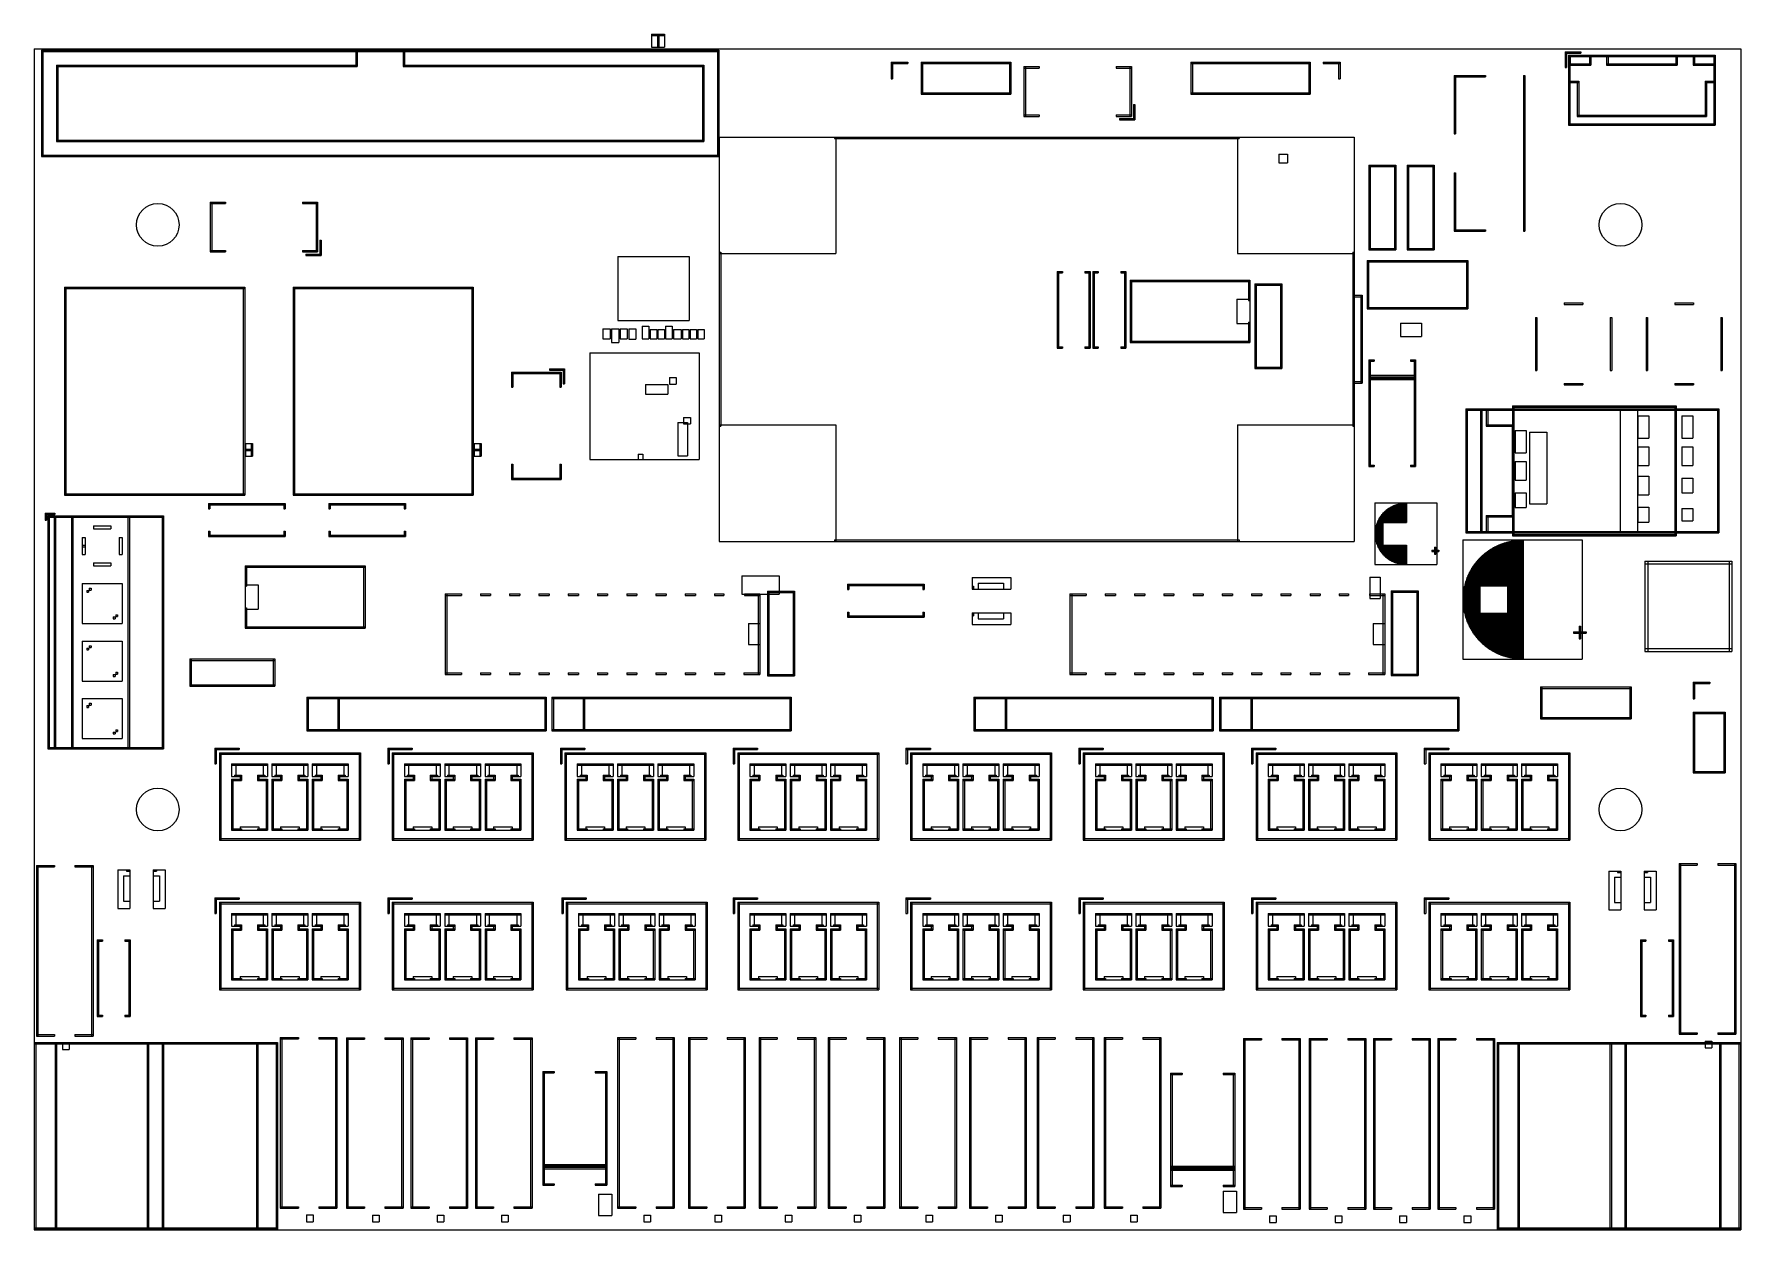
# Model space of a CAD drawing. Header units: metres. Extents: x 0 to 5834, y -4040 to 50.
import ezdxf

# ---------------------------------------------------------------- set-up
doc = ezdxf.new("R2010")
doc.units = ezdxf.units.M

msp = doc.modelspace()

# ---------------------------------------------------------------- linework, layer by layer
for p, q in [((0, 0), (5833.913386, 0)), ((0, 0), (0, -4039.968504)), ((5833.913386, 0), (5833.913386, -4039.968504)), ((0, -4039.968504), (5833.913386, -4039.968504))]:
    msp.add_line(p, q)
for centre in [(422.559055, -602.086614), (5422.559055, -602.086614), (422.559055, -2602.086614), (5422.559055, -2602.086614)]:
    msp.add_circle(centre, 72.834646)
at = {"layer": '1'}
for p, q in [((2110.551181, 50.275591), (2154.645669, 50.275591)), ((2110.551181, 50.275591), (2110.551181, 45.551181)), ((2110.551181, 50.275591), (2134.96063, 50.275591)), ((2110.551181, 50.275591), (2110.551181, 6.181102)), ((2110.551181, 45.551181), (2154.645669, 45.551181)), ((2110.551181, 6.181102), (2134.96063, 6.181102)), ((2130.23622, 50.275591), (2154.645669, 50.275591)), ((2130.23622, 50.275591), (2130.23622, 6.181102)), ((2130.23622, 6.181102), (2154.645669, 6.181102)), ((2134.96063, 50.275591), (2134.96063, 6.181102)), ((2154.645669, 50.275591), (2154.645669, 45.551181)), ((2154.645669, 50.275591), (2154.645669, 6.181102)), ((25.11811, -4.448819), (2340.07874, -4.448819)), ((25.11811, -4.448819), (25.11811, -9.173228)), ((25.11811, -4.448819), (29.84252, -4.448819)), ((25.11811, -4.448819), (25.11811, -368.228346)), ((25.11811, -9.173228), (2340.07874, -9.173228)), ((29.84252, -4.448819), (29.84252, -368.228346)), ((76.299213, -56.023622), (1104.251969, -56.023622)), ((76.299213, -56.023622), (76.299213, -60.748031)), ((76.299213, -56.023622), (81.023622, -56.023622)), ((76.299213, -56.023622), (76.299213, -316.653543)), ((81.023622, -56.023622), (81.023622, -316.653543)), ((1099.527559, -4.448819), (1104.251969, -4.448819)), ((1099.527559, -4.448819), (1099.527559, -60.748031)), ((1099.527559, -56.023622), (1104.251969, -56.023622)), ((1099.527559, -56.023622), (1099.527559, -60.748031)), ((1104.251969, -4.448819), (1104.251969, -60.748031)), ((1104.251969, -56.023622), (1104.251969, -60.748031)), ((1104.251969, -56.023622), (1104.251969, -60.748031)), ((1260.944882, -4.448819), (1265.669291, -4.448819)), ((1260.944882, -4.448819), (1260.944882, -60.748031)), ((1260.944882, -56.023622), (2288.897638, -56.023622)), ((1260.944882, -56.023622), (1260.944882, -60.748031)), ((1265.669291, -4.448819), (1265.669291, -60.748031)), ((2284.173228, -56.023622), (2288.897638, -56.023622)), ((2284.173228, -56.023622), (2284.173228, -316.653543)), ((2288.897638, -56.023622), (2288.897638, -60.748031)), ((2288.897638, -56.023622), (2288.897638, -316.653543)), ((2335.354331, -4.448819), (2340.07874, -4.448819)), ((2335.354331, -4.448819), (2335.354331, -368.228346)), ((2340.07874, -4.448819), (2340.07874, -9.173228)), ((2340.07874, -4.448819), (2340.07874, -368.228346)), ((2929.448819, -45.787402), (2986.535433, -45.787402)), ((2929.448819, -45.787402), (2929.448819, -50.511811)), ((2929.448819, -45.787402), (2934.173228, -45.787402)), ((2929.448819, -45.787402), (2929.448819, -102.874016)), ((2929.448819, -50.511811), (2986.535433, -50.511811)), ((2934.173228, -45.787402), (2934.173228, -102.874016)), ((2986.535433, -45.787402), (2986.535433, -50.511811)), ((3031.811024, -45.787402), (3338.897638, -45.787402)), ((3031.811024, -45.787402), (3031.811024, -50.511811)), ((3031.811024, -45.787402), (3036.535433, -45.787402)), ((3031.811024, -45.787402), (3031.811024, -155.23622)), ((3031.811024, -50.511811), (3338.897638, -50.511811)), ((3036.535433, -45.787402), (3036.535433, -155.23622)), ((3334.173228, -45.787402), (3338.897638, -45.787402)), ((3334.173228, -45.787402), (3334.173228, -155.23622)), ((3338.897638, -45.787402), (3338.897638, -50.511811)), ((3338.897638, -45.787402), (3338.897638, -155.23622)), ((3954.251969, -45.787402), (4361.338583, -45.787402)), ((3954.251969, -45.787402), (3954.251969, -50.511811)), ((3954.251969, -45.787402), (3958.976378, -45.787402)), ((3954.251969, -45.787402), (3954.251969, -155.23622)), ((3954.251969, -50.511811), (4361.338583, -50.511811)), ((3958.976378, -45.787402), (3958.976378, -155.23622)), ((4356.614173, -45.787402), (4361.338583, -45.787402)), ((4356.614173, -45.787402), (4356.614173, -155.23622)), ((4361.338583, -45.787402), (4361.338583, -50.511811)), ((4361.338583, -45.787402), (4361.338583, -155.23622)), ((4406.614173, -45.787402), (4463.700787, -45.787402)), ((4406.614173, -45.787402), (4406.614173, -50.511811)), ((4406.614173, -50.511811), (4463.700787, -50.511811)), ((4458.976378, -45.787402), (4463.700787, -45.787402)), ((4458.976378, -45.787402), (4458.976378, -102.874016)), ((4463.700787, -45.787402), (4463.700787, -102.874016)), ((4463.700787, -45.787402), (4463.700787, -50.511811)), ((5233.433071, -10.19685), (5238.15748, -10.19685)), ((5233.433071, -10.19685), (5233.433071, -64.133858)), ((5233.433071, -10.19685), (5287.370079, -10.19685)), ((5233.433071, -10.19685), (5233.433071, -14.92126)), ((5233.433071, -14.92126), (5287.370079, -14.92126)), ((5238.15748, -10.19685), (5238.15748, -64.133858)), ((5244.850394, -21.614173), (5249.574803, -21.614173)), ((5244.850394, -21.614173), (5244.850394, -261.377953)), ((5244.850394, -21.614173), (5746.425197, -21.614173)), ((5244.850394, -21.614173), (5244.850394, -26.338583)), ((5244.850394, -26.338583), (5746.425197, -26.338583)), ((5245.244094, -22.007874), (5320.834646, -22.007874)), ((5245.244094, -22.007874), (5245.244094, -26.732283)), ((5245.244094, -22.007874), (5249.968504, -22.007874)), ((5245.244094, -22.007874), (5245.244094, -56.259843)), ((5245.244094, -26.732283), (5320.834646, -26.732283)), ((5245.244094, -51.535433), (5320.834646, -51.535433)), ((5245.244094, -51.535433), (5245.244094, -56.259843)), ((5245.244094, -56.259843), (5320.834646, -56.259843)), ((5245.244094, -56.259843), (5249.968504, -56.259843)), ((5249.574803, -21.614173), (5249.574803, -261.377953)), ((5249.968504, -22.007874), (5249.968504, -56.259843)), ((5287.370079, -10.19685), (5287.370079, -14.92126)), ((5316.110236, -22.007874), (5320.834646, -22.007874)), ((5316.110236, -22.007874), (5316.110236, -56.259843)), ((5316.110236, -56.259843), (5320.834646, -56.259843)), ((5320.834646, -22.007874), (5320.834646, -26.732283)), ((5320.834646, -22.007874), (5320.834646, -56.259843)), ((5320.834646, -51.535433), (5320.834646, -56.259843)), ((5375.165354, -22.007874), (5379.889764, -22.007874)), ((5375.165354, -22.007874), (5375.165354, -56.259843)), ((5375.165354, -22.007874), (5616.110236, -22.007874)), ((5375.165354, -22.007874), (5375.165354, -26.732283)), ((5375.165354, -26.732283), (5616.110236, -26.732283)), ((5375.165354, -51.535433), (5616.110236, -51.535433)), ((5375.165354, -51.535433), (5375.165354, -56.259843)), ((5375.165354, -56.259843), (5379.889764, -56.259843)), ((5375.165354, -56.259843), (5616.110236, -56.259843)), ((5379.889764, -22.007874), (5379.889764, -56.259843)), ((5611.385827, -22.007874), (5616.110236, -22.007874)), ((5611.385827, -22.007874), (5611.385827, -56.259843)), ((5611.385827, -56.259843), (5616.110236, -56.259843)), ((5616.110236, -22.007874), (5616.110236, -26.732283)), ((5616.110236, -22.007874), (5616.110236, -56.259843)), ((5616.110236, -51.535433), (5616.110236, -56.259843)), ((5670.440945, -22.007874), (5675.165354, -22.007874)), ((5670.440945, -22.007874), (5670.440945, -56.259843)), ((5670.440945, -22.007874), (5746.031496, -22.007874)), ((5670.440945, -22.007874), (5670.440945, -26.732283)), ((5670.440945, -26.732283), (5746.031496, -26.732283)), ((5670.440945, -51.535433), (5746.031496, -51.535433)), ((5670.440945, -51.535433), (5670.440945, -56.259843)), ((5670.440945, -56.259843), (5746.031496, -56.259843)), ((5670.440945, -56.259843), (5675.165354, -56.259843)), ((5675.165354, -22.007874), (5675.165354, -56.259843)), ((5741.307087, -22.007874), (5746.031496, -22.007874)), ((5741.307087, -22.007874), (5741.307087, -56.259843)), ((5741.307087, -56.259843), (5746.031496, -56.259843)), ((5741.700787, -21.614173), (5746.425197, -21.614173)), ((5741.700787, -21.614173), (5741.700787, -261.377953)), ((5746.031496, -22.007874), (5746.031496, -26.732283)), ((5746.031496, -22.007874), (5746.031496, -56.259843)), ((5746.031496, -51.535433), (5746.031496, -56.259843)), ((5746.425197, -21.614173), (5746.425197, -261.377953)), ((5746.425197, -21.614173), (5746.425197, -26.338583)), ((76.299213, -60.748031), (1104.251969, -60.748031)), ((1099.527559, -60.748031), (1104.251969, -60.748031)), ((1099.527559, -60.748031), (1104.251969, -60.748031)), ((1260.944882, -60.748031), (1265.669291, -60.748031)), ((1260.944882, -60.748031), (2288.897638, -60.748031)), ((2929.448819, -102.874016), (2934.173228, -102.874016)), ((3383.527559, -60.984252), (3435.496063, -60.984252)), ((3383.527559, -60.984252), (3383.527559, -65.708661)), ((3383.527559, -60.984252), (3388.251969, -60.984252)), ((3383.527559, -60.984252), (3383.527559, -231.062992)), ((3383.527559, -65.708661), (3435.496063, -65.708661)), ((3388.251969, -60.984252), (3388.251969, -231.062992)), ((3435.496063, -60.984252), (3435.496063, -65.708661)), ((3698.488189, -60.984252), (3750.456693, -60.984252)), ((3698.488189, -60.984252), (3698.488189, -65.708661)), ((3698.488189, -65.708661), (3750.456693, -65.708661)), ((3745.732283, -60.984252), (3750.456693, -60.984252)), ((3745.732283, -60.984252), (3745.732283, -231.062992)), ((3750.456693, -60.984252), (3750.456693, -65.708661)), ((3750.456693, -60.984252), (3750.456693, -231.062992)), ((4458.976378, -102.874016), (4463.700787, -102.874016)), ((4854.141732, -91.653543), (4961.228346, -91.653543)), ((4854.141732, -91.653543), (4854.141732, -96.377953)), ((4854.141732, -91.653543), (4858.866142, -91.653543)), ((4854.141732, -91.653543), (4854.141732, -291.259843)), ((4854.141732, -96.377953), (4961.228346, -96.377953)), ((4858.866142, -91.653543), (4858.866142, -291.259843)), ((4961.228346, -91.653543), (4961.228346, -96.377953)), ((5090.362205, -91.653543), (5095.086614, -91.653543)), ((5090.362205, -91.653543), (5090.362205, -623.937008)), ((5095.086614, -91.653543), (5095.086614, -623.937008)), ((5233.433071, -64.133858), (5238.15748, -64.133858)), ((5245.244094, -110.590551), (5279.496063, -110.590551)), ((5245.244094, -110.590551), (5245.244094, -115.314961)), ((5245.244094, -115.314961), (5279.496063, -115.314961)), ((5274.771654, -110.590551), (5279.496063, -110.590551)), ((5274.771654, -110.590551), (5274.771654, -231.456693)), ((5279.496063, -110.590551), (5279.496063, -231.456693)), ((5279.496063, -110.590551), (5279.496063, -115.314961)), ((5711.779528, -110.590551), (5746.031496, -110.590551)), ((5711.779528, -110.590551), (5711.779528, -115.314961)), ((5711.779528, -110.590551), (5716.503937, -110.590551)), ((5711.779528, -110.590551), (5711.779528, -231.456693)), ((5711.779528, -115.314961), (5746.031496, -115.314961)), ((5716.503937, -110.590551), (5716.503937, -231.456693)), ((5746.031496, -110.590551), (5746.031496, -115.314961)), ((3031.811024, -150.511811), (3338.897638, -150.511811)), ((3031.811024, -150.511811), (3031.811024, -155.23622)), ((3031.811024, -155.23622), (3036.535433, -155.23622)), ((3031.811024, -155.23622), (3338.897638, -155.23622)), ((3334.173228, -155.23622), (3338.897638, -155.23622)), ((3338.897638, -150.511811), (3338.897638, -155.23622)), ((3954.251969, -150.511811), (4361.338583, -150.511811)), ((3954.251969, -150.511811), (3954.251969, -155.23622)), ((3954.251969, -155.23622), (3958.976378, -155.23622)), ((3954.251969, -155.23622), (4361.338583, -155.23622)), ((4356.614173, -155.23622), (4361.338583, -155.23622)), ((4361.338583, -150.511811), (4361.338583, -155.23622)), ((3383.527559, -226.338583), (3435.496063, -226.338583)), ((3383.527559, -226.338583), (3383.527559, -231.062992)), ((3383.527559, -231.062992), (3435.496063, -231.062992)), ((3383.527559, -231.062992), (3388.251969, -231.062992)), ((3435.496063, -226.338583), (3435.496063, -231.062992)), ((3698.488189, -226.338583), (3750.456693, -226.338583)), ((3698.488189, -226.338583), (3698.488189, -231.062992)), ((3698.488189, -231.062992), (3750.456693, -231.062992)), ((3745.732283, -231.062992), (3750.456693, -231.062992)), ((3750.456693, -226.338583), (3750.456693, -231.062992)), ((3757.543307, -190.905512), (3762.267717, -190.905512)), ((3757.543307, -190.905512), (3757.543307, -242.874016)), ((3762.267717, -190.905512), (3762.267717, -242.874016)), ((5274.771654, -226.732283), (5498, -226.732283)), ((5274.771654, -226.732283), (5274.771654, -231.456693)), ((5274.771654, -231.456693), (5279.496063, -231.456693)), ((5274.771654, -231.456693), (5498, -231.456693)), ((5493.275591, -226.732283), (5716.503937, -226.732283)), ((5493.275591, -226.732283), (5493.275591, -231.456693)), ((5493.275591, -231.456693), (5716.503937, -231.456693)), ((5498, -226.732283), (5498, -231.456693)), ((5711.779528, -231.456693), (5716.503937, -231.456693)), ((5716.503937, -226.732283), (5716.503937, -231.456693)), ((3710.299213, -238.149606), (3762.267717, -238.149606)), ((3710.299213, -238.149606), (3710.299213, -242.874016)), ((3710.299213, -242.874016), (3762.267717, -242.874016)), ((3757.543307, -242.874016), (3762.267717, -242.874016)), ((3762.267717, -238.149606), (3762.267717, -242.874016)), ((4854.141732, -291.259843), (4858.866142, -291.259843)), ((5244.850394, -256.653543), (5746.425197, -256.653543)), ((5244.850394, -256.653543), (5244.850394, -261.377953)), ((5244.850394, -261.377953), (5746.425197, -261.377953)), ((5244.850394, -261.377953), (5249.574803, -261.377953)), ((5741.700787, -261.377953), (5746.425197, -261.377953)), ((5746.425197, -256.653543), (5746.425197, -261.377953)), ((76.299213, -311.929134), (2288.897638, -311.929134)), ((76.299213, -311.929134), (76.299213, -316.653543)), ((76.299213, -316.653543), (2288.897638, -316.653543)), ((76.299213, -316.653543), (81.023622, -316.653543)), ((2284.173228, -316.653543), (2288.897638, -316.653543)), ((2288.897638, -311.929134), (2288.897638, -316.653543)), ((2342.031496, -301.814961), (2740.732283, -301.814961)), ((2342.031496, -301.814961), (2342.031496, -700.515748)), ((2735.732283, -301.814961), (4118.685039, -301.814961)), ((2735.732283, -301.814961), (2735.732283, -306.814961)), ((2735.732283, -306.814961), (4118.685039, -306.814961)), ((2740.732283, -301.814961), (2740.732283, -700.515748)), ((4113.685039, -301.814961), (4512.385827, -301.814961)), ((4113.685039, -301.814961), (4113.685039, -700.515748)), ((4118.685039, -301.814961), (4118.685039, -306.814961)), ((4512.385827, -301.814961), (4512.385827, -700.515748)), ((25.11811, -363.503937), (2340.07874, -363.503937)), ((25.11811, -363.503937), (25.11811, -368.228346)), ((25.11811, -368.228346), (2340.07874, -368.228346)), ((25.11811, -368.228346), (29.84252, -368.228346)), ((2335.354331, -368.228346), (2340.07874, -368.228346)), ((2340.07874, -363.503937), (2340.07874, -368.228346)), ((4254.925197, -360.377953), (4284.531496, -360.377953)), ((4254.925197, -360.377953), (4254.925197, -389.984252)), ((4254.925197, -389.984252), (4284.531496, -389.984252)), ((4284.531496, -360.377953), (4284.531496, -389.984252)), ((4561.732283, -397.755906), (4654.645669, -397.755906)), ((4561.732283, -397.755906), (4561.732283, -402.480315)), ((4561.732283, -397.755906), (4566.456693, -397.755906)), ((4561.732283, -397.755906), (4561.732283, -687.519685)), ((4561.732283, -402.480315), (4654.645669, -402.480315)), ((4566.456693, -397.755906), (4566.456693, -687.519685)), ((4649.92126, -397.755906), (4654.645669, -397.755906)), ((4649.92126, -397.755906), (4649.92126, -687.519685)), ((4654.645669, -397.755906), (4654.645669, -687.519685)), ((4654.645669, -397.755906), (4654.645669, -402.480315)), ((4692.96063, -398.149606), (4785.874016, -398.149606)), ((4692.96063, -398.149606), (4692.96063, -402.874016)), ((4692.96063, -398.149606), (4697.685039, -398.149606)), ((4692.96063, -398.149606), (4692.96063, -687.913386)), ((4692.96063, -402.874016), (4785.874016, -402.874016)), ((4697.685039, -398.149606), (4697.685039, -687.913386)), ((4781.149606, -398.149606), (4785.874016, -398.149606)), ((4781.149606, -398.149606), (4781.149606, -687.913386)), ((4785.874016, -398.149606), (4785.874016, -402.874016)), ((4785.874016, -398.149606), (4785.874016, -687.913386)), ((4854.141732, -424.330709), (4858.866142, -424.330709)), ((4854.141732, -424.330709), (4854.141732, -623.937008)), ((4858.866142, -424.330709), (4858.866142, -623.937008)), ((602.220472, -524.889764), (654.188976, -524.889764)), ((602.220472, -524.889764), (602.220472, -529.614173)), ((602.220472, -524.889764), (606.944882, -524.889764)), ((602.220472, -524.889764), (602.220472, -694.968504)), ((606.944882, -524.889764), (606.944882, -694.968504)), ((654.188976, -524.889764), (654.188976, -529.614173)), ((917.181102, -524.889764), (969.149606, -524.889764)), ((917.181102, -524.889764), (917.181102, -529.614173)), ((964.425197, -524.889764), (969.149606, -524.889764)), ((964.425197, -524.889764), (964.425197, -694.968504)), ((969.149606, -524.889764), (969.149606, -694.968504)), ((969.149606, -524.889764), (969.149606, -529.614173)), ((602.220472, -529.614173), (654.188976, -529.614173)), ((917.181102, -529.614173), (969.149606, -529.614173)), ((4854.141732, -619.212598), (4961.228346, -619.212598)), ((4854.141732, -619.212598), (4854.141732, -623.937008)), ((4854.141732, -623.937008), (4858.866142, -623.937008)), ((4854.141732, -623.937008), (4961.228346, -623.937008)), ((4961.228346, -619.212598), (4961.228346, -623.937008)), ((5090.362205, -623.937008), (5095.086614, -623.937008)), ((602.220472, -690.244094), (654.188976, -690.244094)), ((602.220472, -690.244094), (602.220472, -694.968504)), ((602.220472, -694.968504), (654.188976, -694.968504)), ((602.220472, -694.968504), (606.944882, -694.968504)), ((654.188976, -690.244094), (654.188976, -694.968504)), ((917.181102, -690.244094), (969.149606, -690.244094)), ((917.181102, -690.244094), (917.181102, -694.968504)), ((917.181102, -694.968504), (969.149606, -694.968504)), ((964.425197, -694.968504), (969.149606, -694.968504)), ((969.149606, -690.244094), (969.149606, -694.968504)), ((976.23622, -654.811024), (980.96063, -654.811024)), ((976.23622, -654.811024), (976.23622, -706.779528)), ((980.96063, -654.811024), (980.96063, -706.779528)), ((2342.031496, -695.515748), (2347.031496, -695.515748)), ((2342.031496, -695.515748), (2342.031496, -1291.066929)), ((2347.031496, -695.515748), (2347.031496, -1291.066929)), ((4507.385827, -695.515748), (4512.385827, -695.515748)), ((4507.385827, -695.515748), (4507.385827, -1291.066929)), ((4512.385827, -695.515748), (4512.385827, -1291.066929)), ((4561.732283, -682.795276), (4654.645669, -682.795276)), ((4561.732283, -682.795276), (4561.732283, -687.519685)), ((4561.732283, -687.519685), (4654.645669, -687.519685)), ((4561.732283, -687.519685), (4566.456693, -687.519685)), ((4649.92126, -687.519685), (4654.645669, -687.519685)), ((4654.645669, -682.795276), (4654.645669, -687.519685)), ((4692.96063, -683.188976), (4785.874016, -683.188976)), ((4692.96063, -683.188976), (4692.96063, -687.913386)), ((4692.96063, -687.913386), (4697.685039, -687.913386)), ((4692.96063, -687.913386), (4785.874016, -687.913386)), ((4781.149606, -687.913386), (4785.874016, -687.913386)), ((4785.874016, -683.188976), (4785.874016, -687.913386)), ((928.992126, -702.055118), (980.96063, -702.055118)), ((928.992126, -702.055118), (928.992126, -706.779528)), ((928.992126, -706.779528), (980.96063, -706.779528)), ((976.23622, -706.779528), (980.96063, -706.779528)), ((980.96063, -702.055118), (980.96063, -706.779528)), ((1995.682008, -710.633543), (2239.152638, -710.633543)), ((1995.682008, -710.633543), (1995.682008, -929.488819)), ((2239.152638, -710.633543), (2239.152638, -929.488819)), ((2342.031496, -700.515748), (2740.732283, -700.515748)), ((4113.685039, -700.515748), (4512.385827, -700.515748)), ((4556.944882, -723.708661), (4561.669291, -723.708661)), ((4556.944882, -723.708661), (4556.944882, -889.850394)), ((4556.944882, -723.708661), (4900.251969, -723.708661)), ((4556.944882, -723.708661), (4556.944882, -728.433071)), ((4556.944882, -728.433071), (4900.251969, -728.433071)), ((4561.669291, -723.708661), (4561.669291, -889.850394)), ((4895.527559, -723.708661), (4900.251969, -723.708661)), ((4895.527559, -723.708661), (4895.527559, -889.850394)), ((4900.251969, -723.708661), (4900.251969, -728.433071)), ((4900.251969, -723.708661), (4900.251969, -889.850394)), ((103.992126, -815.047244), (719.740157, -815.047244)), ((103.992126, -815.047244), (103.992126, -819.771654)), ((103.992126, -815.047244), (108.716535, -815.047244)), ((103.992126, -815.047244), (103.992126, -1526.858268)), ((108.716535, -815.047244), (108.716535, -1526.858268)), ((715.015748, -815.047244), (719.740157, -815.047244)), ((715.015748, -815.047244), (715.015748, -1526.858268)), ((719.740157, -815.047244), (719.740157, -819.771654)), ((719.740157, -815.047244), (719.740157, -1526.858268)), ((885.488189, -815.047244), (890.212598, -815.047244)), ((885.488189, -815.047244), (885.488189, -1526.858268)), ((885.488189, -815.047244), (1501.23622, -815.047244)), ((885.488189, -815.047244), (885.488189, -819.771654)), ((890.212598, -815.047244), (890.212598, -1526.858268)), ((1496.511811, -815.047244), (1501.23622, -815.047244)), ((1496.511811, -815.047244), (1496.511811, -1526.858268)), ((1501.23622, -815.047244), (1501.23622, -1526.858268)), ((1501.23622, -815.047244), (1501.23622, -819.771654)), ((3497.102362, -761.897638), (3501.826772, -761.897638)), ((3497.102362, -761.897638), (3497.102362, -1024.102362)), ((3497.102362, -761.897638), (3514.818898, -761.897638)), ((3497.102362, -761.897638), (3497.102362, -766.622047)), ((3497.102362, -766.622047), (3514.818898, -766.622047)), ((3501.826772, -761.897638), (3501.826772, -1024.102362)), ((3514.818898, -761.897638), (3514.818898, -766.622047)), ((3591.984252, -761.897638), (3609.700787, -761.897638)), ((3591.984252, -761.897638), (3591.984252, -766.622047)), ((3591.984252, -766.622047), (3609.700787, -766.622047)), ((3604.976378, -761.897638), (3609.700787, -761.897638)), ((3604.976378, -761.897638), (3604.976378, -1024.102362)), ((3609.700787, -761.897638), (3609.700787, -1024.102362)), ((3609.700787, -761.897638), (3609.700787, -766.622047)), ((3619.149606, -761.897638), (3623.874016, -761.897638)), ((3619.149606, -761.897638), (3619.149606, -1024.102362)), ((3619.149606, -761.897638), (3636.866142, -761.897638)), ((3619.149606, -761.897638), (3619.149606, -766.622047)), ((3619.149606, -766.622047), (3636.866142, -766.622047)), ((3623.874016, -761.897638), (3623.874016, -1024.102362)), ((3636.866142, -761.897638), (3636.866142, -766.622047)), ((3714.031496, -761.897638), (3731.748031, -761.897638)), ((3714.031496, -761.897638), (3714.031496, -766.622047)), ((3714.031496, -766.622047), (3731.748031, -766.622047)), ((3727.023622, -761.897638), (3731.748031, -761.897638)), ((3727.023622, -761.897638), (3727.023622, -1024.102362)), ((3731.748031, -761.897638), (3731.748031, -766.622047)), ((3731.748031, -761.897638), (3731.748031, -1024.102362)), ((3745.92126, -791.031496), (3750.645669, -791.031496)), ((3745.92126, -791.031496), (3745.92126, -1004.417323)), ((3745.92126, -791.031496), (4155.370079, -791.031496)), ((3745.92126, -791.031496), (3745.92126, -795.755906)), ((3745.92126, -795.755906), (4155.370079, -795.755906)), ((3750.645669, -791.031496), (3750.645669, -1004.417323)), ((4150.645669, -791.031496), (4155.370079, -791.031496)), ((4150.645669, -791.031496), (4150.645669, -860.716535)), ((4155.370079, -791.031496), (4155.370079, -795.755906)), ((4155.370079, -791.031496), (4155.370079, -860.716535)), ((4172.299213, -803.629921), (4177.023622, -803.629921)), ((4172.299213, -803.629921), (4172.299213, -1093.393701)), ((4172.299213, -803.629921), (4265.212598, -803.629921)), ((4172.299213, -803.629921), (4172.299213, -808.354331)), ((4172.299213, -808.354331), (4265.212598, -808.354331)), ((4177.023622, -803.629921), (4177.023622, -1093.393701)), ((4260.488189, -803.629921), (4265.212598, -803.629921)), ((4260.488189, -803.629921), (4260.488189, -1093.393701)), ((4265.212598, -803.629921), (4265.212598, -1093.393701)), ((4265.212598, -803.629921), (4265.212598, -808.354331)), ((103.992126, -819.771654), (719.740157, -819.771654)), ((885.488189, -819.771654), (1501.23622, -819.771654)), ((4111.275591, -855.992126), (4155.370079, -855.992126)), ((4111.275591, -855.992126), (4111.275591, -939.456693)), ((4150.645669, -860.716535), (4155.370079, -860.716535)), ((4155.370079, -855.992126), (4155.370079, -939.456693)), ((4511.322835, -843.153543), (4539.944882, -843.153543)), ((4511.322835, -843.153543), (4511.322835, -848.153543)), ((4511.322835, -848.153543), (4539.944882, -848.153543)), ((4534.944882, -843.153543), (4539.944882, -843.153543)), ((4534.944882, -843.153543), (4534.944882, -1143.429134)), ((4539.944882, -843.153543), (4539.944882, -848.153543)), ((4539.944882, -843.153543), (4539.944882, -1143.429134)), ((5230.173228, -869.377953), (5293.952756, -869.377953)), ((5230.173228, -869.377953), (5230.173228, -874.102362)), ((5230.173228, -874.102362), (5293.952756, -874.102362)), ((5293.952756, -869.377953), (5293.952756, -874.102362)), ((5608.125984, -869.377953), (5671.905512, -869.377953)), ((5608.125984, -869.377953), (5608.125984, -874.102362)), ((5608.125984, -874.102362), (5671.905512, -874.102362)), ((5671.905512, -869.377953), (5671.905512, -874.102362)), ((1995.682008, -929.488819), (2239.152638, -929.488819)), ((4556.944882, -885.125984), (4900.251969, -885.125984)), ((4556.944882, -885.125984), (4556.944882, -889.850394)), ((4556.944882, -889.850394), (4900.251969, -889.850394)), ((4556.944882, -889.850394), (4561.669291, -889.850394)), ((4895.527559, -889.850394), (4900.251969, -889.850394)), ((4900.251969, -885.125984), (4900.251969, -889.850394)), ((5131.748031, -918.590551), (5136.472441, -918.590551)), ((5131.748031, -918.590551), (5131.748031, -1100.480315)), ((5136.472441, -918.590551), (5136.472441, -1100.480315)), ((5387.653543, -918.590551), (5392.377953, -918.590551)), ((5387.653543, -918.590551), (5387.653543, -1100.480315)), ((5392.377953, -918.590551), (5392.377953, -1100.480315)), ((5509.700787, -918.590551), (5514.425197, -918.590551)), ((5509.700787, -918.590551), (5509.700787, -1100.480315)), ((5514.425197, -918.590551), (5514.425197, -1100.480315)), ((5765.606299, -918.590551), (5770.330709, -918.590551)), ((5765.606299, -918.590551), (5765.606299, -1100.480315)), ((5770.330709, -918.590551), (5770.330709, -1100.480315)), ((1944.143543, -957.996181), (1969.157795, -957.996181)), ((1944.143543, -957.996181), (1944.143543, -992.59252)), ((1969.157795, -957.996181), (1969.157795, -992.59252)), ((1973.426575, -958.075669), (1998.383386, -958.075669)), ((1973.426575, -958.075669), (1973.426575, -1004.04811)), ((1998.383386, -958.075669), (1998.383386, -1004.04811)), ((2002.622559, -958.109173), (2027.656654, -958.109173)), ((2002.622559, -958.109173), (2002.622559, -992.576142)), ((2027.656654, -958.109173), (2027.656654, -992.576142)), ((2032.507992, -958.024094), (2056.844921, -958.024094)), ((2032.507992, -958.024094), (2032.507992, -993.33378)), ((2056.844921, -958.024094), (2056.844921, -993.33378)), ((2078.758937, -948.450236), (2101.460315, -948.450236)), ((2078.758937, -948.450236), (2078.758937, -992.565709)), ((2101.460315, -948.450236), (2101.460315, -992.565709)), ((2105.682008, -959.996063), (2128.525236, -959.996063)), ((2105.682008, -959.996063), (2105.682008, -992.565709)), ((2128.525236, -959.996063), (2128.525236, -992.565709)), ((2131.879764, -959.945354), (2154.338661, -959.945354)), ((2131.879764, -959.945354), (2131.879764, -992.565709)), ((2154.338661, -959.945354), (2154.338661, -992.565709)), ((2157.992087, -948.400118), (2180.691102, -948.400118)), ((2157.992087, -948.400118), (2157.992087, -992.543268)), ((2180.691102, -948.400118), (2180.691102, -992.543268)), ((2184.912795, -959.864331), (2212.229567, -959.864331)), ((2184.912795, -959.864331), (2184.912795, -992.418425)), ((2212.229567, -959.864331), (2212.229567, -992.418425)), ((2216.383976, -959.864331), (2238.383386, -959.864331)), ((2216.383976, -959.864331), (2216.383976, -992.565709)), ((2238.383386, -959.864331), (2238.383386, -992.565709)), ((2242.605079, -959.925906), (2264.537244, -959.925906)), ((2242.605079, -959.925906), (2242.605079, -992.565709)), ((2264.537244, -959.925906), (2264.537244, -992.565709)), ((2268.764016, -960.028189), (2290.691102, -960.028189)), ((2268.764016, -960.028189), (2268.764016, -992.377598)), ((2290.691102, -960.028189), (2290.691102, -992.377598)), ((4111.275591, -939.456693), (4155.370079, -939.456693)), ((4150.645669, -934.732283), (4155.370079, -934.732283)), ((4150.645669, -934.732283), (4150.645669, -1004.417323)), ((4155.370079, -934.732283), (4155.370079, -1004.417323)), ((4670.035433, -938.866142), (4742.279528, -938.866142)), ((4670.035433, -938.866142), (4670.035433, -984.141732)), ((4670.035433, -984.141732), (4742.279528, -984.141732)), ((4742.279528, -938.866142), (4742.279528, -984.141732)), ((1898.959173, -1040.313228), (2273.198307, -1040.313228)), ((1898.959173, -1040.313228), (1898.959173, -1404.703701)), ((1944.143543, -992.59252), (1969.157795, -992.59252)), ((1973.426575, -1004.04811), (1998.383386, -1004.04811)), ((2002.622559, -992.576142), (2027.656654, -992.576142)), ((2032.507992, -993.33378), (2056.844921, -993.33378)), ((2078.758937, -992.565709), (2101.460315, -992.565709)), ((2105.682008, -992.565709), (2128.525236, -992.565709)), ((2131.879764, -992.565709), (2154.338661, -992.565709)), ((2157.992087, -992.543268), (2180.691102, -992.543268)), ((2184.912795, -992.418425), (2212.229567, -992.418425)), ((2216.383976, -992.565709), (2238.383386, -992.565709)), ((2242.605079, -992.565709), (2264.537244, -992.565709)), ((2268.764016, -992.377598), (2290.691102, -992.377598)), ((2273.198307, -1040.313228), (2273.198307, -1404.703701)), ((3497.102362, -1019.377953), (3514.818898, -1019.377953)), ((3497.102362, -1019.377953), (3497.102362, -1024.102362)), ((3497.102362, -1024.102362), (3501.826772, -1024.102362)), ((3497.102362, -1024.102362), (3514.818898, -1024.102362)), ((3514.818898, -1019.377953), (3514.818898, -1024.102362)), ((3591.984252, -1019.377953), (3609.700787, -1019.377953)), ((3591.984252, -1019.377953), (3591.984252, -1024.102362)), ((3591.984252, -1024.102362), (3609.700787, -1024.102362)), ((3604.976378, -1024.102362), (3609.700787, -1024.102362)), ((3609.700787, -1019.377953), (3609.700787, -1024.102362)), ((3619.149606, -1019.377953), (3636.866142, -1019.377953)), ((3619.149606, -1019.377953), (3619.149606, -1024.102362)), ((3619.149606, -1024.102362), (3623.874016, -1024.102362)), ((3619.149606, -1024.102362), (3636.866142, -1024.102362)), ((3636.866142, -1019.377953), (3636.866142, -1024.102362)), ((3714.031496, -1019.377953), (3731.748031, -1019.377953)), ((3714.031496, -1019.377953), (3714.031496, -1024.102362)), ((3714.031496, -1024.102362), (3731.748031, -1024.102362)), ((3727.023622, -1024.102362), (3731.748031, -1024.102362)), ((3731.748031, -1019.377953), (3731.748031, -1024.102362)), ((3745.92126, -999.692913), (4155.370079, -999.692913)), ((3745.92126, -999.692913), (3745.92126, -1004.417323)), ((3745.92126, -1004.417323), (4155.370079, -1004.417323)), ((3745.92126, -1004.417323), (3750.645669, -1004.417323)), ((4150.645669, -1004.417323), (4155.370079, -1004.417323)), ((4155.370079, -999.692913), (4155.370079, -1004.417323)), ((1631.464567, -1105.944882), (1636.188976, -1105.944882)), ((1631.464567, -1105.944882), (1631.464567, -1157.913386)), ((1631.464567, -1105.944882), (1801.543307, -1105.944882)), ((1631.464567, -1105.944882), (1631.464567, -1110.669291)), ((1636.188976, -1105.944882), (1636.188976, -1157.913386)), ((1761.385827, -1094.133858), (1813.354331, -1094.133858)), ((1761.385827, -1094.133858), (1761.385827, -1098.858268)), ((1761.385827, -1098.858268), (1813.354331, -1098.858268)), ((1796.818898, -1105.944882), (1801.543307, -1105.944882)), ((1796.818898, -1105.944882), (1796.818898, -1157.913386)), ((1801.543307, -1105.944882), (1801.543307, -1157.913386)), ((1801.543307, -1105.944882), (1801.543307, -1110.669291)), ((1808.629921, -1094.133858), (1813.354331, -1094.133858)), ((1808.629921, -1094.133858), (1808.629921, -1146.102362)), ((1813.354331, -1094.133858), (1813.354331, -1098.858268)), ((1813.354331, -1094.133858), (1813.354331, -1146.102362)), ((4172.299213, -1088.669291), (4265.212598, -1088.669291)), ((4172.299213, -1088.669291), (4172.299213, -1093.393701)), ((4172.299213, -1093.393701), (4177.023622, -1093.393701)), ((4172.299213, -1093.393701), (4265.212598, -1093.393701)), ((4260.488189, -1093.393701), (4265.212598, -1093.393701)), ((4265.212598, -1088.669291), (4265.212598, -1093.393701)), ((4562.456693, -1064.259843), (4580.173228, -1064.259843)), ((4562.456693, -1064.259843), (4562.456693, -1068.984252)), ((4562.456693, -1064.259843), (4567.181102, -1064.259843)), ((4562.456693, -1064.259843), (4562.456693, -1428.826772)), ((4562.456693, -1068.984252), (4580.173228, -1068.984252)), ((4567.181102, -1064.259843), (4567.181102, -1428.826772)), ((4580.173228, -1064.259843), (4580.173228, -1068.984252)), ((4704.582677, -1064.259843), (4722.299213, -1064.259843)), ((4704.582677, -1064.259843), (4704.582677, -1068.984252)), ((4704.582677, -1068.984252), (4722.299213, -1068.984252)), ((4717.574803, -1064.259843), (4722.299213, -1064.259843)), ((4717.574803, -1064.259843), (4717.574803, -1428.826772)), ((4722.299213, -1064.259843), (4722.299213, -1068.984252)), ((4722.299213, -1064.259843), (4722.299213, -1428.826772)), ((5131.748031, -1100.480315), (5136.472441, -1100.480315)), ((5387.653543, -1100.480315), (5392.377953, -1100.480315)), ((5509.700787, -1100.480315), (5514.425197, -1100.480315)), ((5765.606299, -1100.480315), (5770.330709, -1100.480315)), ((1631.464567, -1110.669291), (1801.543307, -1110.669291)), ((1631.464567, -1157.913386), (1636.188976, -1157.913386)), ((1796.818898, -1157.913386), (1801.543307, -1157.913386)), ((1808.629921, -1146.102362), (1813.354331, -1146.102362)), ((2089.728976, -1148.793307), (2165.566102, -1148.793307)), ((2089.728976, -1148.793307), (2089.728976, -1181.692559)), ((2165.566102, -1148.793307), (2165.566102, -1181.692559)), ((2171.779685, -1124.652205), (2194.371181, -1124.652205)), ((2171.779685, -1124.652205), (2171.779685, -1147.51374)), ((2171.779685, -1147.51374), (2194.371181, -1147.51374)), ((2194.371181, -1124.652205), (2194.371181, -1147.51374)), ((4511.322835, -1138.429134), (4539.944882, -1138.429134)), ((4511.322835, -1138.429134), (4511.322835, -1143.429134)), ((4511.322835, -1143.429134), (4539.944882, -1143.429134)), ((4534.944882, -1143.429134), (4539.944882, -1143.429134)), ((4539.944882, -1138.429134), (4539.944882, -1143.429134)), ((4562.456693, -1116.818898), (4722.299213, -1116.818898)), ((4562.456693, -1116.818898), (4562.456693, -1121.543307)), ((4562.456693, -1121.543307), (4722.299213, -1121.543307)), ((4562.456693, -1121.543307), (4722.299213, -1121.543307)), ((4562.456693, -1121.543307), (4562.456693, -1126.267717)), ((4562.456693, -1126.267717), (4722.299213, -1126.267717)), ((4562.456693, -1126.267717), (4562.456693, -1130.992126)), ((4562.456693, -1126.267717), (4722.299213, -1126.267717)), ((4562.456693, -1130.992126), (4722.299213, -1130.992126)), ((4722.299213, -1116.818898), (4722.299213, -1121.543307)), ((4722.299213, -1121.543307), (4722.299213, -1126.267717)), ((4722.299213, -1126.267717), (4722.299213, -1130.992126)), ((5230.173228, -1144.968504), (5293.952756, -1144.968504)), ((5230.173228, -1144.968504), (5230.173228, -1149.692913)), ((5230.173228, -1149.692913), (5293.952756, -1149.692913)), ((5293.952756, -1144.968504), (5293.952756, -1149.692913)), ((5608.125984, -1144.968504), (5671.905512, -1144.968504)), ((5608.125984, -1144.968504), (5608.125984, -1149.692913)), ((5608.125984, -1149.692913), (5671.905512, -1149.692913)), ((5671.905512, -1144.968504), (5671.905512, -1149.692913)), ((2089.728976, -1181.692559), (2165.566102, -1181.692559)), ((5053.598425, -1221.425197), (5613.322835, -1221.425197)), ((5053.598425, -1221.425197), (5053.598425, -1226.267717)), ((5053.598425, -1221.543307), (5058.322835, -1221.543307)), ((5053.598425, -1221.543307), (5053.598425, -1236.031496)), ((5058.322835, -1221.543307), (5058.322835, -1236.031496)), ((5608.598425, -1221.425197), (5613.322835, -1221.425197)), ((5608.598425, -1221.425197), (5608.598425, -1235.913386)), ((5613.322835, -1221.425197), (5613.322835, -1235.913386)), ((5613.322835, -1221.425197), (5613.322835, -1226.267717)), ((2200.365157, -1278.468504), (2232.875709, -1278.468504)), ((2200.365157, -1278.468504), (2200.365157, -1391.776929)), ((2219.925354, -1260.985748), (2243.181496, -1260.985748)), ((2219.925354, -1260.985748), (2219.925354, -1283.054134)), ((2219.925354, -1283.054134), (2243.181496, -1283.054134)), ((2232.875709, -1278.468504), (2232.875709, -1391.776929)), ((2243.181496, -1260.985748), (2243.181496, -1283.054134)), ((4893.637795, -1231.188976), (4898.362205, -1231.188976)), ((4893.637795, -1231.188976), (4893.637795, -1655.598425)), ((4893.637795, -1231.188976), (5758.322835, -1231.188976)), ((4893.637795, -1231.188976), (4893.637795, -1235.913386)), ((4893.637795, -1235.913386), (5758.322835, -1235.913386)), ((4898.362205, -1231.188976), (4898.362205, -1655.598425)), ((4943.480315, -1231.188976), (4948.204724, -1231.188976)), ((4943.480315, -1231.188976), (4943.480315, -1655.204724)), ((4948.204724, -1231.188976), (4948.204724, -1655.204724)), ((4963.716535, -1231.188976), (4968.440945, -1231.188976)), ((4963.716535, -1231.188976), (4963.716535, -1291.031496)), ((4968.440945, -1231.188976), (4968.440945, -1291.031496)), ((5053.598425, -1226.267717), (5613.322835, -1226.267717)), ((5053.598425, -1231.188976), (5058.322835, -1231.188976)), ((5053.598425, -1231.188976), (5053.598425, -1655.598425)), ((5053.598425, -1236.031496), (5058.322835, -1236.031496)), ((5058.322835, -1231.188976), (5058.322835, -1655.598425)), ((5421.177165, -1233.860512), (5480.744094, -1233.860512)), ((5421.177165, -1233.860512), (5421.177165, -1653.714291)), ((5480.744094, -1233.860512), (5480.744094, -1653.714291)), ((5482.161417, -1255.260945), (5519.759843, -1255.260945)), ((5482.161417, -1255.260945), (5482.161417, -1332.313819)), ((5519.759843, -1255.260945), (5519.759843, -1332.313819)), ((5608.598425, -1231.307087), (5613.322835, -1231.307087)), ((5608.598425, -1231.307087), (5608.598425, -1655.716535)), ((5608.598425, -1235.913386), (5613.322835, -1235.913386)), ((5613.322835, -1231.307087), (5613.322835, -1655.716535)), ((5632.161417, -1255.260945), (5669.759843, -1255.260945)), ((5632.161417, -1255.260945), (5632.161417, -1332.313819)), ((5669.759843, -1255.260945), (5669.759843, -1332.313819)), ((5753.598425, -1231.188976), (5758.322835, -1231.188976)), ((5753.598425, -1231.188976), (5753.598425, -1655.598425)), ((5758.322835, -1231.188976), (5758.322835, -1655.598425)), ((5758.322835, -1231.188976), (5758.322835, -1235.913386)), ((2342.031496, -1286.066929), (2740.732283, -1286.066929)), ((2342.031496, -1286.066929), (2342.031496, -1684.767717)), ((2342.031496, -1291.066929), (2347.031496, -1291.066929)), ((2740.732283, -1286.066929), (2740.732283, -1684.767717)), ((4113.685039, -1286.066929), (4512.385827, -1286.066929)), ((4113.685039, -1286.066929), (4113.685039, -1684.767717)), ((4507.385827, -1291.066929), (4512.385827, -1291.066929)), ((4512.385827, -1286.066929), (4512.385827, -1684.767717)), ((4963.716535, -1286.307087), (5056.629921, -1286.307087)), ((4963.716535, -1286.307087), (4963.716535, -1291.031496)), ((4963.716535, -1291.031496), (4968.440945, -1291.031496)), ((4963.716535, -1291.031496), (5056.629921, -1291.031496)), ((5051.905512, -1286.307087), (5056.629921, -1286.307087)), ((5051.905512, -1286.307087), (5051.905512, -1601.267717)), ((5056.629921, -1286.307087), (5056.629921, -1601.267717)), ((5056.629921, -1286.307087), (5056.629921, -1291.031496)), ((5062.161417, -1305.260945), (5099.759843, -1305.260945)), ((5062.161417, -1305.260945), (5062.161417, -1382.313819)), ((5099.759843, -1305.260945), (5099.759843, -1382.313819)), ((5111.177165, -1310.849646), (5170.744094, -1310.849646)), ((5111.177165, -1310.849646), (5111.177165, -1556.725157)), ((5170.744094, -1310.849646), (5170.744094, -1556.725157)), ((5482.161417, -1332.313819), (5519.759843, -1332.313819)), ((5632.161417, -1332.313819), (5669.759843, -1332.313819)), ((722.299213, -1349.692913), (746.708661, -1349.692913)), ((722.299213, -1349.692913), (722.299213, -1374.102362)), ((722.299213, -1369.377953), (746.708661, -1369.377953)), ((722.299213, -1369.377953), (722.299213, -1393.787402)), ((722.299213, -1374.102362), (746.708661, -1374.102362)), ((722.299213, -1393.787402), (746.708661, -1393.787402)), ((741.984252, -1349.692913), (746.708661, -1349.692913)), ((741.984252, -1349.692913), (741.984252, -1393.787402)), ((741.984252, -1393.787402), (746.708661, -1393.787402)), ((746.708661, -1349.692913), (746.708661, -1393.787402)), ((746.708661, -1349.692913), (746.708661, -1374.102362)), ((746.708661, -1369.377953), (746.708661, -1393.787402)), ((1503.795276, -1349.692913), (1528.204724, -1349.692913)), ((1503.795276, -1349.692913), (1503.795276, -1374.102362)), ((1503.795276, -1369.377953), (1528.204724, -1369.377953)), ((1503.795276, -1369.377953), (1503.795276, -1393.787402)), ((1503.795276, -1374.102362), (1528.204724, -1374.102362)), ((1503.795276, -1393.787402), (1528.204724, -1393.787402)), ((1523.480315, -1349.692913), (1528.204724, -1349.692913)), ((1523.480315, -1349.692913), (1523.480315, -1393.787402)), ((1523.480315, -1393.787402), (1528.204724, -1393.787402)), ((1528.204724, -1349.692913), (1528.204724, -1393.787402)), ((1528.204724, -1349.692913), (1528.204724, -1374.102362)), ((1528.204724, -1369.377953), (1528.204724, -1393.787402)), ((2064.418268, -1386.653622), (2080.815354, -1386.653622)), ((2064.418268, -1386.653622), (2064.418268, -1404.741929)), ((2080.815354, -1386.653622), (2080.815354, -1404.741929)), ((2200.365157, -1391.776929), (2232.875709, -1391.776929)), ((5062.161417, -1382.313819), (5099.759843, -1382.313819)), ((5482.161417, -1361.822638), (5519.759843, -1361.822638)), ((5482.161417, -1361.822638), (5482.161417, -1425.752165)), ((5519.759843, -1361.822638), (5519.759843, -1425.752165)), ((5632.161417, -1361.822638), (5669.759843, -1361.822638)), ((5632.161417, -1361.822638), (5632.161417, -1425.752165)), ((5669.759843, -1361.822638), (5669.759843, -1425.752165)), ((1631.464567, -1420.905512), (1636.188976, -1420.905512)), ((1631.464567, -1420.905512), (1631.464567, -1472.874016)), ((1636.188976, -1420.905512), (1636.188976, -1472.874016)), ((1796.818898, -1420.905512), (1801.543307, -1420.905512)), ((1796.818898, -1420.905512), (1796.818898, -1472.874016)), ((1801.543307, -1420.905512), (1801.543307, -1472.874016)), ((1898.959173, -1404.703701), (2273.198307, -1404.703701)), ((2064.418268, -1404.741929), (2080.815354, -1404.741929)), ((4562.456693, -1424.102362), (4580.173228, -1424.102362)), ((4562.456693, -1424.102362), (4562.456693, -1428.826772)), ((4562.456693, -1428.826772), (4567.181102, -1428.826772)), ((4562.456693, -1428.826772), (4580.173228, -1428.826772)), ((4580.173228, -1424.102362), (4580.173228, -1428.826772)), ((4704.582677, -1424.102362), (4722.299213, -1424.102362)), ((4704.582677, -1424.102362), (4704.582677, -1428.826772)), ((4704.582677, -1428.826772), (4722.299213, -1428.826772)), ((4717.574803, -1428.826772), (4722.299213, -1428.826772)), ((4722.299213, -1424.102362), (4722.299213, -1428.826772)), ((5062.161417, -1411.822638), (5099.759843, -1411.822638)), ((5062.161417, -1411.822638), (5062.161417, -1475.752165)), ((5099.759843, -1411.822638), (5099.759843, -1475.752165)), ((5482.161417, -1425.752165), (5519.759843, -1425.752165)), ((5632.161417, -1425.752165), (5669.759843, -1425.752165)), ((1631.464567, -1468.149606), (1801.543307, -1468.149606)), ((1631.464567, -1468.149606), (1631.464567, -1472.874016)), ((1631.464567, -1472.874016), (1636.188976, -1472.874016)), ((1631.464567, -1472.874016), (1801.543307, -1472.874016)), ((1796.818898, -1472.874016), (1801.543307, -1472.874016)), ((1801.543307, -1468.149606), (1801.543307, -1472.874016)), ((5062.161417, -1475.752165), (5099.759843, -1475.752165)), ((5482.161417, -1461.822638), (5519.759843, -1461.822638)), ((5482.161417, -1461.822638), (5482.161417, -1525.752165)), ((5519.759843, -1461.822638), (5519.759843, -1525.752165)), ((5632.161417, -1468.384331), (5669.759843, -1468.384331)), ((5632.161417, -1468.384331), (5632.161417, -1519.190472)), ((5669.759843, -1468.384331), (5669.759843, -1519.190472)), ((103.992126, -1522.133858), (719.740157, -1522.133858)), ((103.992126, -1522.133858), (103.992126, -1526.858268)), ((103.992126, -1526.858268), (108.716535, -1526.858268)), ((103.992126, -1526.858268), (719.740157, -1526.858268)), ((595.92126, -1555.598425), (858.125984, -1555.598425)), ((595.92126, -1555.598425), (595.92126, -1560.322835)), ((595.92126, -1555.598425), (600.645669, -1555.598425)), ((595.92126, -1555.598425), (595.92126, -1573.314961)), ((595.92126, -1560.322835), (858.125984, -1560.322835)), ((595.92126, -1573.314961), (600.645669, -1573.314961)), ((600.645669, -1555.598425), (600.645669, -1573.314961)), ((715.015748, -1526.858268), (719.740157, -1526.858268)), ((719.740157, -1522.133858), (719.740157, -1526.858268)), ((853.401575, -1555.598425), (858.125984, -1555.598425)), ((853.401575, -1555.598425), (853.401575, -1573.314961)), ((853.401575, -1573.314961), (858.125984, -1573.314961)), ((858.125984, -1555.598425), (858.125984, -1573.314961)), ((858.125984, -1555.598425), (858.125984, -1560.322835)), ((885.488189, -1522.133858), (1501.23622, -1522.133858)), ((885.488189, -1522.133858), (885.488189, -1526.858268)), ((885.488189, -1526.858268), (890.212598, -1526.858268)), ((885.488189, -1526.858268), (1501.23622, -1526.858268)), ((1007.338583, -1555.598425), (1012.062992, -1555.598425)), ((1007.338583, -1555.598425), (1007.338583, -1573.314961)), ((1007.338583, -1555.598425), (1269.543307, -1555.598425)), ((1007.338583, -1555.598425), (1007.338583, -1560.322835)), ((1007.338583, -1560.322835), (1269.543307, -1560.322835)), ((1007.338583, -1573.314961), (1012.062992, -1573.314961)), ((1012.062992, -1555.598425), (1012.062992, -1573.314961)), ((1264.818898, -1555.598425), (1269.543307, -1555.598425)), ((1264.818898, -1555.598425), (1264.818898, -1573.314961)), ((1264.818898, -1573.314961), (1269.543307, -1573.314961)), ((1269.543307, -1555.598425), (1269.543307, -1560.322835)), ((1269.543307, -1555.598425), (1269.543307, -1573.314961)), ((1496.511811, -1526.858268), (1501.23622, -1526.858268)), ((1501.23622, -1522.133858), (1501.23622, -1526.858268)), ((4583.130394, -1553.23622), (4794.154016, -1553.23622)), ((4583.130394, -1553.23622), (4583.130394, -1764.259843)), ((4624.823307, -1575.086614), (4629.547717, -1575.086614)), ((4624.823307, -1575.086614), (4624.823307, -1620.165354)), ((4626.39811, -1573.905512), (4631.12252, -1573.905512)), ((4626.39811, -1573.905512), (4626.39811, -1620.165354)), ((4627.972913, -1572.84252), (4632.697323, -1572.84252)), ((4627.972913, -1572.84252), (4627.972913, -1620.165354)), ((4629.547717, -1571.779528), (4634.272126, -1571.779528)), ((4629.547717, -1571.779528), (4629.547717, -1620.165354)), ((4629.547717, -1575.086614), (4629.547717, -1620.165354)), ((4631.12252, -1570.755906), (4635.846929, -1570.755906)), ((4631.12252, -1570.755906), (4631.12252, -1620.165354)), ((4631.12252, -1573.905512), (4631.12252, -1620.165354)), ((4632.697323, -1569.771654), (4637.421732, -1569.771654)), ((4632.697323, -1569.771654), (4632.697323, -1620.165354)), ((4632.697323, -1572.84252), (4632.697323, -1620.165354)), ((4634.272126, -1568.826772), (4638.996535, -1568.826772)), ((4634.272126, -1568.826772), (4634.272126, -1620.165354)), ((4634.272126, -1571.779528), (4634.272126, -1620.165354)), ((4635.846929, -1567.92126), (4640.571339, -1567.92126)), ((4635.846929, -1567.92126), (4635.846929, -1620.165354)), ((4635.846929, -1570.755906), (4635.846929, -1620.165354)), ((4637.421732, -1567.094488), (4642.146142, -1567.094488)), ((4637.421732, -1567.094488), (4637.421732, -1620.165354)), ((4637.421732, -1569.771654), (4637.421732, -1620.165354)), ((4638.996535, -1566.228346), (4643.720945, -1566.228346)), ((4638.996535, -1566.228346), (4638.996535, -1620.165354)), ((4638.996535, -1568.826772), (4638.996535, -1620.165354)), ((4640.571339, -1565.440945), (4645.295748, -1565.440945)), ((4640.571339, -1565.440945), (4640.571339, -1620.165354)), ((4640.571339, -1567.92126), (4640.571339, -1620.165354)), ((4642.146142, -1564.692913), (4646.870551, -1564.692913)), ((4642.146142, -1564.692913), (4642.146142, -1620.165354)), ((4642.146142, -1567.094488), (4642.146142, -1620.165354)), ((4643.720945, -1563.944882), (4648.445354, -1563.944882)), ((4643.720945, -1563.944882), (4643.720945, -1620.165354)), ((4643.720945, -1566.228346), (4643.720945, -1620.165354)), ((4645.295748, -1563.275591), (4650.020157, -1563.275591)), ((4645.295748, -1563.275591), (4645.295748, -1620.165354)), ((4645.295748, -1565.440945), (4645.295748, -1620.165354)), ((4646.870551, -1562.606299), (4651.594961, -1562.606299)), ((4646.870551, -1562.606299), (4646.870551, -1620.165354)), ((4646.870551, -1564.692913), (4646.870551, -1620.165354)), ((4648.445354, -1561.976378), (4653.169764, -1561.976378)), ((4648.445354, -1561.976378), (4648.445354, -1620.165354)), ((4648.445354, -1563.944882), (4648.445354, -1620.165354)), ((4650.020157, -1561.346457), (4654.744567, -1561.346457)), ((4650.020157, -1561.346457), (4650.020157, -1620.165354)), ((4650.020157, -1563.275591), (4650.020157, -1620.165354)), ((4651.594961, -1560.795276), (4656.31937, -1560.795276)), ((4651.594961, -1560.795276), (4651.594961, -1620.165354)), ((4651.594961, -1562.606299), (4651.594961, -1620.165354)), ((4653.169764, -1560.244094), (4657.894173, -1560.244094)), ((4653.169764, -1560.244094), (4653.169764, -1620.165354)), ((4653.169764, -1561.976378), (4653.169764, -1620.165354)), ((4654.744567, -1559.732283), (4659.468976, -1559.732283)), ((4654.744567, -1559.732283), (4654.744567, -1620.165354)), ((4654.744567, -1561.346457), (4654.744567, -1620.165354)), ((4656.31937, -1559.220472), (4661.04378, -1559.220472)), ((4656.31937, -1559.220472), (4656.31937, -1620.165354)), ((4656.31937, -1560.795276), (4656.31937, -1620.165354)), ((4657.894173, -1558.748031), (4662.618583, -1558.748031)), ((4657.894173, -1558.748031), (4657.894173, -1620.165354)), ((4657.894173, -1560.244094), (4657.894173, -1620.165354)), ((4659.468976, -1559.732283), (4659.468976, -1620.165354)), ((4659.508346, -1558.314961), (4664.232756, -1558.314961)), ((4659.508346, -1558.314961), (4659.508346, -1620.165354)), ((4661.04378, -1559.220472), (4661.04378, -1620.165354)), ((4661.08315, -1557.92126), (4665.807559, -1557.92126)), ((4661.08315, -1557.92126), (4661.08315, -1620.165354)), ((4662.618583, -1558.748031), (4662.618583, -1620.165354)), ((4662.657953, -1557.527559), (4667.382362, -1557.527559)), ((4662.657953, -1557.527559), (4662.657953, -1620.165354)), ((4664.232756, -1557.173228), (4668.957165, -1557.173228)), ((4664.232756, -1557.173228), (4664.232756, -1620.165354)), ((4664.232756, -1558.314961), (4664.232756, -1620.165354)), ((4665.807559, -1556.858268), (4670.531969, -1556.858268)), ((4665.807559, -1556.858268), (4665.807559, -1620.165354)), ((4665.807559, -1557.92126), (4665.807559, -1620.165354)), ((4667.382362, -1556.543307), (4672.106772, -1556.543307)), ((4667.382362, -1556.543307), (4667.382362, -1620.165354)), ((4667.382362, -1557.527559), (4667.382362, -1620.165354)), ((4668.957165, -1556.267717), (4673.681575, -1556.267717)), ((4668.957165, -1556.267717), (4668.957165, -1620.165354)), ((4668.957165, -1557.173228), (4668.957165, -1620.165354)), ((4670.531969, -1555.992126), (4675.256378, -1555.992126)), ((4670.531969, -1555.992126), (4670.531969, -1620.165354)), ((4670.531969, -1556.858268), (4670.531969, -1620.165354)), ((4672.106772, -1555.755906), (4676.831181, -1555.755906)), ((4672.106772, -1555.755906), (4672.106772, -1620.165354)), ((4672.106772, -1556.543307), (4672.106772, -1620.165354)), ((4673.681575, -1555.559055), (4678.405984, -1555.559055)), ((4673.681575, -1555.559055), (4673.681575, -1620.165354)), ((4673.681575, -1556.267717), (4673.681575, -1620.165354)), ((4675.256378, -1555.401575), (4679.980787, -1555.401575)), ((4675.256378, -1555.401575), (4675.256378, -1620.165354)), ((4675.256378, -1555.992126), (4675.256378, -1620.165354)), ((4676.831181, -1555.244094), (4681.555591, -1555.244094)), ((4676.831181, -1555.244094), (4676.831181, -1620.165354)), ((4676.831181, -1555.755906), (4676.831181, -1620.165354)), ((4678.405984, -1555.086614), (4683.130394, -1555.086614)), ((4678.405984, -1555.086614), (4678.405984, -1620.165354)), ((4678.405984, -1555.559055), (4678.405984, -1620.165354)), ((4679.980787, -1554.968504), (4684.705197, -1554.968504)), ((4679.980787, -1554.968504), (4679.980787, -1620.165354)), ((4679.980787, -1555.401575), (4679.980787, -1620.165354)), ((4681.555591, -1554.889764), (4686.28, -1554.889764)), ((4681.555591, -1554.889764), (4681.555591, -1620.165354)), ((4681.555591, -1555.244094), (4681.555591, -1620.165354)), ((4683.130394, -1554.850394), (4687.854803, -1554.850394)), ((4683.130394, -1554.850394), (4683.130394, -1620.165354)), ((4683.130394, -1555.086614), (4683.130394, -1620.165354)), ((4684.705197, -1554.811024), (4689.429606, -1554.811024)), ((4684.705197, -1554.811024), (4684.705197, -1620.165354)), ((4684.705197, -1554.968504), (4684.705197, -1620.165354)), ((4686.28, -1554.811024), (4691.004409, -1554.811024)), ((4686.28, -1554.811024), (4686.28, -1620.165354)), ((4686.28, -1554.889764), (4686.28, -1620.165354)), ((4687.854803, -1554.850394), (4687.854803, -1620.165354)), ((4689.429606, -1554.811024), (4689.429606, -1620.165354)), ((4691.004409, -1554.811024), (4691.004409, -1620.165354)), ((4794.154016, -1553.23622), (4794.154016, -1764.259843)), ((5062.161417, -1518.384331), (5099.759843, -1518.384331)), ((5062.161417, -1518.384331), (5062.161417, -1569.190472)), ((5062.161417, -1569.190472), (5099.759843, -1569.190472)), ((5099.759843, -1518.384331), (5099.759843, -1569.190472)), ((5111.177165, -1556.725157), (5170.744094, -1556.725157)), ((5482.161417, -1525.752165), (5519.759843, -1525.752165)), ((5482.161417, -1568.384331), (5519.759843, -1568.384331)), ((5482.161417, -1568.384331), (5482.161417, -1619.190472)), ((5519.759843, -1568.384331), (5519.759843, -1619.190472)), ((5632.161417, -1519.190472), (5669.759843, -1519.190472)), ((5632.161417, -1572.602559), (5669.759843, -1572.602559)), ((5632.161417, -1572.602559), (5632.161417, -1614.972244)), ((5669.759843, -1572.602559), (5669.759843, -1614.972244)), ((37.259843, -1587.88189), (71.11811, -1587.88189)), ((37.259843, -1587.88189), (37.259843, -1592.606299)), ((37.259843, -1587.88189), (41.984252, -1587.88189)), ((37.259843, -1587.88189), (37.259843, -1612.291339)), ((37.259843, -1592.606299), (71.11811, -1592.606299)), ((37.259843, -1612.291339), (41.984252, -1612.291339)), ((41.984252, -1587.88189), (41.984252, -1612.291339)), ((46.708661, -1597.330709), (51.433071, -1597.330709)), ((46.708661, -1597.330709), (46.708661, -2394.220472)), ((46.708661, -1597.330709), (442.023622, -1597.330709)), ((46.708661, -1597.330709), (46.708661, -1602.055118)), ((46.708661, -1602.055118), (442.023622, -1602.055118)), ((51.433071, -1597.330709), (51.433071, -2394.220472)), ((68.755906, -1597.330709), (73.480315, -1597.330709)), ((68.755906, -1597.330709), (68.755906, -2394.220472)), ((71.11811, -1587.88189), (71.11811, -1592.606299)), ((73.480315, -1597.330709), (73.480315, -2394.220472)), ((127.811024, -1597.330709), (132.535433, -1597.330709)), ((127.811024, -1597.330709), (127.811024, -2394.220472)), ((132.535433, -1597.330709), (132.535433, -2394.220472)), ((203.281811, -1631.956654), (261.826772, -1631.956654)), ((203.281811, -1631.956654), (203.281811, -1642.409449)), ((261.826772, -1631.956654), (261.826772, -1642.409449)), ((320.76378, -1597.330709), (325.488189, -1597.330709)), ((320.76378, -1597.330709), (320.76378, -2394.220472)), ((325.488189, -1597.330709), (325.488189, -2394.220472)), ((437.299213, -1597.330709), (442.023622, -1597.330709)), ((437.299213, -1597.330709), (437.299213, -2394.220472)), ((442.023622, -1597.330709), (442.023622, -2394.220472)), ((442.023622, -1597.330709), (442.023622, -1602.055118)), ((4587.028031, -1629.732283), (4591.752441, -1629.732283)), ((4587.028031, -1629.732283), (4587.028031, -1687.76378)), ((4588.602835, -1624.692913), (4593.327244, -1624.692913)), ((4588.602835, -1624.692913), (4588.602835, -1692.80315)), ((4590.177638, -1620.362205), (4594.902047, -1620.362205)), ((4590.177638, -1620.362205), (4590.177638, -1697.133858)), ((4591.752441, -1616.582677), (4596.47685, -1616.582677)), ((4591.752441, -1616.582677), (4591.752441, -1700.913386)), ((4591.752441, -1629.732283), (4591.752441, -1687.76378)), ((4593.327244, -1613.15748), (4598.051654, -1613.15748)), ((4593.327244, -1613.15748), (4593.327244, -1704.338583)), ((4593.327244, -1624.692913), (4593.327244, -1692.80315)), ((4594.902047, -1610.007874), (4599.626457, -1610.007874)), ((4594.902047, -1610.007874), (4594.902047, -1707.488189)), ((4594.902047, -1620.362205), (4594.902047, -1697.133858)), ((4596.47685, -1607.133858), (4601.20126, -1607.133858)), ((4596.47685, -1607.133858), (4596.47685, -1710.362205)), ((4596.47685, -1616.582677), (4596.47685, -1700.913386)), ((4598.051654, -1604.456693), (4602.776063, -1604.456693)), ((4598.051654, -1604.456693), (4598.051654, -1713.03937)), ((4598.051654, -1613.15748), (4598.051654, -1704.338583)), ((4599.626457, -1601.937008), (4604.350866, -1601.937008)), ((4599.626457, -1601.937008), (4599.626457, -1715.559055)), ((4599.626457, -1610.007874), (4599.626457, -1707.488189)), ((4601.20126, -1599.574803), (4605.925669, -1599.574803)), ((4601.20126, -1599.574803), (4601.20126, -1717.92126)), ((4601.20126, -1607.133858), (4601.20126, -1710.362205)), ((4602.776063, -1597.330709), (4607.500472, -1597.330709)), ((4602.776063, -1597.330709), (4602.776063, -1720.165354)), ((4602.776063, -1604.456693), (4602.776063, -1713.03937)), ((4604.350866, -1595.204724), (4609.075276, -1595.204724)), ((4604.350866, -1595.204724), (4604.350866, -1722.291339)), ((4604.350866, -1601.937008), (4604.350866, -1715.559055)), ((4605.925669, -1593.19685), (4610.650079, -1593.19685)), ((4605.925669, -1593.19685), (4605.925669, -1724.299213)), ((4605.925669, -1599.574803), (4605.925669, -1717.92126)), ((4607.500472, -1591.307087), (4612.224882, -1591.307087)), ((4607.500472, -1591.307087), (4607.500472, -1620.165354)), ((4607.500472, -1597.330709), (4607.500472, -1720.165354)), ((4607.500472, -1620.165354), (4612.224882, -1620.165354)), ((4609.075276, -1589.496063), (4613.799685, -1589.496063)), ((4609.075276, -1589.496063), (4609.075276, -1620.165354)), ((4609.075276, -1595.204724), (4609.075276, -1722.291339)), ((4609.075276, -1620.165354), (4613.799685, -1620.165354)), ((4610.650079, -1587.76378), (4615.374488, -1587.76378)), ((4610.650079, -1587.76378), (4610.650079, -1620.165354)), ((4610.650079, -1593.19685), (4610.650079, -1724.299213)), ((4610.650079, -1620.165354), (4615.374488, -1620.165354)), ((4612.224882, -1586.110236), (4616.949291, -1586.110236)), ((4612.224882, -1586.110236), (4612.224882, -1620.165354)), ((4612.224882, -1591.307087), (4612.224882, -1620.165354)), ((4612.224882, -1620.165354), (4616.949291, -1620.165354)), ((4613.799685, -1584.496063), (4618.524094, -1584.496063)), ((4613.799685, -1584.496063), (4613.799685, -1620.165354)), ((4613.799685, -1589.496063), (4613.799685, -1620.165354)), ((4613.799685, -1620.165354), (4618.524094, -1620.165354)), ((4615.374488, -1583), (4620.098898, -1583)), ((4615.374488, -1583), (4615.374488, -1620.165354)), ((4615.374488, -1587.76378), (4615.374488, -1620.165354)), ((4615.374488, -1620.165354), (4620.098898, -1620.165354)), ((4616.949291, -1581.543307), (4621.673701, -1581.543307)), ((4616.949291, -1581.543307), (4616.949291, -1620.165354)), ((4616.949291, -1586.110236), (4616.949291, -1620.165354)), ((4616.949291, -1620.165354), (4621.673701, -1620.165354)), ((4618.524094, -1580.125984), (4623.248504, -1580.125984)), ((4618.524094, -1580.125984), (4618.524094, -1620.165354)), ((4618.524094, -1584.496063), (4618.524094, -1620.165354)), ((4618.524094, -1620.165354), (4623.248504, -1620.165354)), ((4620.098898, -1578.787402), (4624.823307, -1578.787402)), ((4620.098898, -1578.787402), (4620.098898, -1620.165354)), ((4620.098898, -1583), (4620.098898, -1620.165354)), ((4620.098898, -1620.165354), (4624.823307, -1620.165354)), ((4621.673701, -1577.488189), (4626.39811, -1577.488189)), ((4621.673701, -1577.488189), (4621.673701, -1620.165354)), ((4621.673701, -1581.543307), (4621.673701, -1620.165354)), ((4621.673701, -1620.165354), (4626.39811, -1620.165354)), ((4623.248504, -1576.267717), (4627.972913, -1576.267717)), ((4623.248504, -1576.267717), (4623.248504, -1620.165354)), ((4623.248504, -1580.125984), (4623.248504, -1620.165354)), ((4623.248504, -1620.165354), (4627.972913, -1620.165354)), ((4624.823307, -1578.787402), (4624.823307, -1620.165354)), ((4624.823307, -1620.165354), (4629.547717, -1620.165354)), ((4626.39811, -1577.488189), (4626.39811, -1620.165354)), ((4626.39811, -1620.165354), (4631.12252, -1620.165354)), ((4627.972913, -1576.267717), (4627.972913, -1620.165354)), ((4627.972913, -1620.165354), (4632.697323, -1620.165354)), ((4629.547717, -1620.165354), (4634.272126, -1620.165354)), ((4631.12252, -1620.165354), (4635.846929, -1620.165354)), ((4632.697323, -1620.165354), (4637.421732, -1620.165354)), ((4634.272126, -1620.165354), (4638.996535, -1620.165354)), ((4635.846929, -1620.165354), (4640.571339, -1620.165354)), ((4637.421732, -1620.165354), (4642.146142, -1620.165354)), ((4638.996535, -1620.165354), (4643.720945, -1620.165354)), ((4640.571339, -1620.165354), (4645.295748, -1620.165354)), ((4642.146142, -1620.165354), (4646.870551, -1620.165354)), ((4643.720945, -1620.165354), (4648.445354, -1620.165354)), ((4645.295748, -1620.165354), (4650.020157, -1620.165354)), ((4646.870551, -1620.165354), (4651.594961, -1620.165354)), ((4648.445354, -1620.165354), (4653.169764, -1620.165354)), ((4650.020157, -1620.165354), (4654.744567, -1620.165354)), ((4651.594961, -1620.165354), (4656.31937, -1620.165354)), ((4653.169764, -1620.165354), (4657.894173, -1620.165354)), ((4654.744567, -1620.165354), (4659.468976, -1620.165354)), ((4656.31937, -1620.165354), (4661.04378, -1620.165354)), ((4657.894173, -1620.165354), (4662.618583, -1620.165354)), ((4659.508346, -1620.165354), (4664.232756, -1620.165354)), ((4661.08315, -1620.165354), (4665.807559, -1620.165354)), ((4662.657953, -1620.165354), (4667.382362, -1620.165354)), ((4664.232756, -1620.165354), (4668.957165, -1620.165354)), ((4665.807559, -1620.165354), (4670.531969, -1620.165354)), ((4667.382362, -1620.165354), (4672.106772, -1620.165354)), ((4668.957165, -1620.165354), (4673.681575, -1620.165354)), ((4670.531969, -1620.165354), (4675.256378, -1620.165354)), ((4672.106772, -1620.165354), (4676.831181, -1620.165354)), ((4673.681575, -1620.165354), (4678.405984, -1620.165354)), ((4675.256378, -1620.165354), (4679.980787, -1620.165354)), ((4676.831181, -1620.165354), (4681.555591, -1620.165354)), ((4678.405984, -1620.165354), (4683.130394, -1620.165354)), ((4679.980787, -1620.165354), (4684.705197, -1620.165354)), ((4681.555591, -1620.165354), (4686.28, -1620.165354)), ((4683.130394, -1620.165354), (4687.854803, -1620.165354)), ((4684.705197, -1620.165354), (4689.429606, -1620.165354)), ((4686.28, -1620.165354), (4691.004409, -1620.165354)), ((4963.716535, -1596.543307), (4968.440945, -1596.543307)), ((4963.716535, -1596.543307), (4963.716535, -1655.598425)), ((4963.716535, -1596.543307), (5056.629921, -1596.543307)), ((4963.716535, -1596.543307), (4963.716535, -1601.267717)), ((4963.716535, -1601.267717), (5056.629921, -1601.267717)), ((4968.440945, -1596.543307), (4968.440945, -1655.598425)), ((5051.905512, -1601.267717), (5056.629921, -1601.267717)), ((5056.629921, -1596.543307), (5056.629921, -1601.267717)), ((5482.161417, -1619.190472), (5519.759843, -1619.190472)), ((5632.161417, -1614.972244), (5669.759843, -1614.972244)), ((164.011811, -1671.188976), (174.464567, -1671.188976)), ((164.011811, -1671.188976), (164.011811, -1703.976575)), ((174.464567, -1671.188976), (174.464567, -1703.976575)), ((203.281811, -1642.409449), (261.826772, -1642.409449)), ((290.606299, -1671.226693), (301.059094, -1671.226693)), ((290.606299, -1671.226693), (290.606299, -1729.771654)), ((301.059094, -1671.226693), (301.059094, -1729.771654)), ((595.92126, -1650.480315), (600.645669, -1650.480315)), ((595.92126, -1650.480315), (595.92126, -1668.19685)), ((595.92126, -1663.472441), (858.125984, -1663.472441)), ((595.92126, -1663.472441), (595.92126, -1668.19685)), ((595.92126, -1668.19685), (858.125984, -1668.19685)), ((595.92126, -1668.19685), (600.645669, -1668.19685)), ((600.645669, -1650.480315), (600.645669, -1668.19685)), ((853.401575, -1650.480315), (858.125984, -1650.480315)), ((853.401575, -1650.480315), (853.401575, -1668.19685)), ((853.401575, -1668.19685), (858.125984, -1668.19685)), ((858.125984, -1650.480315), (858.125984, -1668.19685)), ((858.125984, -1663.472441), (858.125984, -1668.19685)), ((1007.338583, -1650.480315), (1012.062992, -1650.480315)), ((1007.338583, -1650.480315), (1007.338583, -1668.19685)), ((1007.338583, -1663.472441), (1269.543307, -1663.472441)), ((1007.338583, -1663.472441), (1007.338583, -1668.19685)), ((1007.338583, -1668.19685), (1012.062992, -1668.19685)), ((1007.338583, -1668.19685), (1269.543307, -1668.19685)), ((1012.062992, -1650.480315), (1012.062992, -1668.19685)), ((1264.818898, -1650.480315), (1269.543307, -1650.480315)), ((1264.818898, -1650.480315), (1264.818898, -1668.19685)), ((1264.818898, -1668.19685), (1269.543307, -1668.19685)), ((1269.543307, -1650.480315), (1269.543307, -1668.19685)), ((1269.543307, -1663.472441), (1269.543307, -1668.19685)), ((2342.031496, -1684.767717), (2740.732283, -1684.767717)), ((2735.732283, -1679.767717), (4118.685039, -1679.767717)), ((2735.732283, -1679.767717), (2735.732283, -1684.767717)), ((2735.732283, -1684.767717), (4118.685039, -1684.767717)), ((4113.685039, -1684.767717), (4512.385827, -1684.767717)), ((4118.685039, -1679.767717), (4118.685039, -1684.767717)), ((4583.878425, -1645.204724), (4588.602835, -1645.204724)), ((4583.878425, -1645.204724), (4583.878425, -1672.291339)), ((4583.878425, -1672.291339), (4588.602835, -1672.291339)), ((4585.453228, -1635.992126), (4590.177638, -1635.992126)), ((4585.453228, -1635.992126), (4585.453228, -1681.503937)), ((4585.453228, -1681.503937), (4590.177638, -1681.503937)), ((4587.028031, -1687.76378), (4591.752441, -1687.76378)), ((4588.602835, -1645.204724), (4588.602835, -1672.291339)), ((4590.177638, -1635.992126), (4590.177638, -1681.503937)), ((4883.629921, -1679.606299), (5291.503937, -1679.606299)), ((4883.629921, -1679.606299), (4883.629921, -2087.480315)), ((4893.637795, -1650.874016), (5758.322835, -1650.874016)), ((4893.637795, -1650.874016), (4893.637795, -1655.598425)), ((4893.637795, -1655.598425), (5758.322835, -1655.598425)), ((4893.637795, -1655.598425), (4898.362205, -1655.598425)), ((4943.480315, -1655.204724), (4948.204724, -1655.204724)), ((4963.716535, -1655.598425), (4968.440945, -1655.598425)), ((5020.598425, -1691.771654), (5025.322835, -1691.771654)), ((5020.598425, -1691.771654), (5020.598425, -1837.047244)), ((5022.173228, -1691.259843), (5026.897638, -1691.259843)), ((5022.173228, -1691.259843), (5022.173228, -1837.047244)), ((5023.748031, -1690.748031), (5028.472441, -1690.748031)), ((5023.748031, -1690.748031), (5023.748031, -1837.047244)), ((5025.322835, -1690.23622), (5030.047244, -1690.23622)), ((5025.322835, -1690.23622), (5025.322835, -1837.047244)), ((5025.322835, -1691.771654), (5025.322835, -1837.047244)), ((5026.897638, -1689.76378), (5031.622047, -1689.76378)), ((5026.897638, -1689.76378), (5026.897638, -1837.047244)), ((5026.897638, -1691.259843), (5026.897638, -1837.047244)), ((5028.472441, -1689.291339), (5033.19685, -1689.291339)), ((5028.472441, -1689.291339), (5028.472441, -1837.047244)), ((5028.472441, -1690.748031), (5028.472441, -1837.047244)), ((5030.047244, -1688.858268), (5034.771654, -1688.858268)), ((5030.047244, -1688.858268), (5030.047244, -1837.047244)), ((5030.047244, -1690.23622), (5030.047244, -1837.047244)), ((5031.622047, -1688.385827), (5036.346457, -1688.385827)), ((5031.622047, -1688.385827), (5031.622047, -1837.047244)), ((5031.622047, -1689.76378), (5031.622047, -1837.047244)), ((5033.19685, -1687.992126), (5037.92126, -1687.992126)), ((5033.19685, -1687.992126), (5033.19685, -1837.047244)), ((5033.19685, -1689.291339), (5033.19685, -1837.047244)), ((5034.771654, -1687.559055), (5039.496063, -1687.559055)), ((5034.771654, -1687.559055), (5034.771654, -1837.047244)), ((5034.771654, -1688.858268), (5034.771654, -1837.047244)), ((5036.346457, -1687.165354), (5041.070866, -1687.165354)), ((5036.346457, -1687.165354), (5036.346457, -2079.92126)), ((5036.346457, -1688.385827), (5036.346457, -1837.047244)), ((5037.92126, -1686.771654), (5042.645669, -1686.771654)), ((5037.92126, -1686.771654), (5037.92126, -2080.314961)), ((5037.92126, -1687.992126), (5037.92126, -1837.047244)), ((5039.496063, -1686.417323), (5044.220472, -1686.417323)), ((5039.496063, -1686.417323), (5039.496063, -2080.669291)), ((5039.496063, -1687.559055), (5039.496063, -1837.047244)), ((5041.070866, -1686.062992), (5045.795276, -1686.062992)), ((5041.070866, -1686.062992), (5041.070866, -2081.023622)), ((5041.070866, -1687.165354), (5041.070866, -2079.92126)), ((5042.645669, -1685.708661), (5047.370079, -1685.708661)), ((5042.645669, -1685.708661), (5042.645669, -2081.377953)), ((5042.645669, -1686.771654), (5042.645669, -2080.314961)), ((5044.220472, -1685.354331), (5048.944882, -1685.354331)), ((5044.220472, -1685.354331), (5044.220472, -2081.732283)), ((5044.220472, -1686.417323), (5044.220472, -2080.669291)), ((5045.795276, -1685.03937), (5050.519685, -1685.03937)), ((5045.795276, -1685.03937), (5045.795276, -2082.047244)), ((5045.795276, -1686.062992), (5045.795276, -2081.023622)), ((5047.370079, -1684.724409), (5052.094488, -1684.724409)), ((5047.370079, -1684.724409), (5047.370079, -2082.362205)), ((5047.370079, -1685.708661), (5047.370079, -2081.377953)), ((5048.944882, -1684.448819), (5053.669291, -1684.448819)), ((5048.944882, -1684.448819), (5048.944882, -2082.637795)), ((5048.944882, -1685.354331), (5048.944882, -2081.732283)), ((5050.519685, -1684.173228), (5055.244094, -1684.173228)), ((5050.519685, -1684.173228), (5050.519685, -2082.913386)), ((5050.519685, -1685.03937), (5050.519685, -2082.047244)), ((5052.094488, -1683.897638), (5056.818898, -1683.897638)), ((5052.094488, -1683.897638), (5052.094488, -2083.188976)), ((5052.094488, -1684.724409), (5052.094488, -2082.362205)), ((5053.598425, -1650.874016), (5058.322835, -1650.874016)), ((5053.598425, -1650.874016), (5053.598425, -1666.149606)), ((5053.598425, -1655.598425), (5058.322835, -1655.598425)), ((5053.598425, -1661.425197), (5613.322835, -1661.425197)), ((5053.598425, -1661.425197), (5053.598425, -1666.149606)), ((5053.598425, -1666.149606), (5613.322835, -1666.149606)), ((5053.598425, -1666.149606), (5058.322835, -1666.149606)), ((5053.669291, -1683.622047), (5058.393701, -1683.622047)), ((5053.669291, -1683.622047), (5053.669291, -2083.464567)), ((5053.669291, -1684.448819), (5053.669291, -2082.637795)), ((5055.244094, -1683.385827), (5059.968504, -1683.385827)), ((5055.244094, -1683.385827), (5055.244094, -2083.700787)), ((5055.244094, -1684.173228), (5055.244094, -2082.913386)), ((5056.818898, -1683.149606), (5061.543307, -1683.149606)), ((5056.818898, -1683.149606), (5056.818898, -2083.937008)), ((5056.818898, -1683.897638), (5056.818898, -2083.188976)), ((5058.322835, -1650.874016), (5058.322835, -1666.149606)), ((5058.393701, -1683.622047), (5058.393701, -2083.464567)), ((5058.433071, -1682.952756), (5063.15748, -1682.952756)), ((5058.433071, -1682.952756), (5058.433071, -2084.133858)), ((5059.968504, -1683.385827), (5059.968504, -2083.700787)), ((5060.007874, -1682.755906), (5064.732283, -1682.755906)), ((5060.007874, -1682.755906), (5060.007874, -2084.330709)), ((5061.543307, -1683.149606), (5061.543307, -2083.937008)), ((5061.582677, -1682.559055), (5066.307087, -1682.559055)), ((5061.582677, -1682.559055), (5061.582677, -2084.527559)), ((5063.15748, -1682.362205), (5067.88189, -1682.362205)), ((5063.15748, -1682.362205), (5063.15748, -2084.724409)), ((5063.15748, -1682.952756), (5063.15748, -2084.133858)), ((5064.732283, -1682.204724), (5069.456693, -1682.204724)), ((5064.732283, -1682.204724), (5064.732283, -2084.88189)), ((5064.732283, -1682.755906), (5064.732283, -2084.330709)), ((5066.307087, -1682.047244), (5071.031496, -1682.047244)), ((5066.307087, -1682.047244), (5066.307087, -2085.03937)), ((5066.307087, -1682.559055), (5066.307087, -2084.527559)), ((5067.88189, -1681.889764), (5072.606299, -1681.889764)), ((5067.88189, -1681.889764), (5067.88189, -2085.19685)), ((5067.88189, -1682.362205), (5067.88189, -2084.724409)), ((5069.456693, -1681.771654), (5074.181102, -1681.771654)), ((5069.456693, -1681.771654), (5069.456693, -2085.314961)), ((5069.456693, -1682.204724), (5069.456693, -2084.88189)), ((5071.031496, -1681.653543), (5075.755906, -1681.653543)), ((5071.031496, -1681.653543), (5071.031496, -2085.433071)), ((5071.031496, -1682.047244), (5071.031496, -2085.03937)), ((5072.606299, -1681.574803), (5077.330709, -1681.574803)), ((5072.606299, -1681.574803), (5072.606299, -2085.511811)), ((5072.606299, -1681.889764), (5072.606299, -2085.19685)), ((5074.181102, -1681.456693), (5078.905512, -1681.456693)), ((5074.181102, -1681.456693), (5074.181102, -2085.629921)), ((5074.181102, -1681.771654), (5074.181102, -2085.314961)), ((5075.755906, -1681.377953), (5080.480315, -1681.377953)), ((5075.755906, -1681.377953), (5075.755906, -2085.708661)), ((5075.755906, -1681.653543), (5075.755906, -2085.433071)), ((5077.330709, -1681.299213), (5082.055118, -1681.299213)), ((5077.330709, -1681.299213), (5077.330709, -2085.787402)), ((5077.330709, -1681.574803), (5077.330709, -2085.511811)), ((5078.905512, -1681.259843), (5083.629921, -1681.259843)), ((5078.905512, -1681.259843), (5078.905512, -2085.826772)), ((5078.905512, -1681.456693), (5078.905512, -2085.629921)), ((5080.480315, -1681.220472), (5085.204724, -1681.220472)), ((5080.480315, -1681.220472), (5080.480315, -2085.866142)), ((5080.480315, -1681.377953), (5080.480315, -2085.708661)), ((5082.055118, -1681.181102), (5086.779528, -1681.181102)), ((5082.055118, -1681.181102), (5082.055118, -2085.905512)), ((5082.055118, -1681.299213), (5082.055118, -2085.787402)), ((5083.629921, -1681.181102), (5088.354331, -1681.181102)), ((5083.629921, -1681.181102), (5083.629921, -2085.905512)), ((5083.629921, -1681.259843), (5083.629921, -2085.826772)), ((5085.204724, -1681.181102), (5089.929134, -1681.181102)), ((5085.204724, -1681.181102), (5085.204724, -2085.905512)), ((5085.204724, -1681.220472), (5085.204724, -2085.866142)), ((5086.779528, -1681.181102), (5086.779528, -2085.905512)), ((5088.354331, -1681.181102), (5088.354331, -2085.905512)), ((5089.929134, -1681.181102), (5089.929134, -2085.905512)), ((5291.503937, -1679.606299), (5291.503937, -2087.480315)), ((5421.177165, -1653.714291), (5480.744094, -1653.714291)), ((5608.598425, -1650.874016), (5613.322835, -1650.874016)), ((5608.598425, -1650.874016), (5608.598425, -1666.149606)), ((5608.598425, -1655.716535), (5613.322835, -1655.716535)), ((5608.598425, -1666.149606), (5613.322835, -1666.149606)), ((5613.322835, -1650.874016), (5613.322835, -1666.149606)), ((5613.322835, -1661.425197), (5613.322835, -1666.149606)), ((5753.598425, -1655.598425), (5758.322835, -1655.598425)), ((5758.322835, -1650.874016), (5758.322835, -1655.598425)), ((164.011811, -1703.976575), (174.464567, -1703.976575)), ((164.031496, -1698.11811), (174.474173, -1698.11811)), ((164.031496, -1698.11811), (164.031496, -1729.744803)), ((164.031496, -1729.744803), (174.474173, -1729.744803)), ((174.474173, -1698.11811), (174.474173, -1729.744803)), ((290.606299, -1729.771654), (301.059094, -1729.771654)), ((4588.602835, -1692.80315), (4593.327244, -1692.80315)), ((4590.177638, -1697.133858), (4594.902047, -1697.133858)), ((4591.752441, -1700.913386), (4596.47685, -1700.913386)), ((4593.327244, -1704.338583), (4598.051654, -1704.338583)), ((4594.902047, -1707.488189), (4599.626457, -1707.488189)), ((4596.47685, -1710.362205), (4601.20126, -1710.362205)), ((4598.051654, -1713.03937), (4602.776063, -1713.03937)), ((4599.626457, -1715.559055), (4604.350866, -1715.559055)), ((4601.20126, -1717.92126), (4605.925669, -1717.92126)), ((4602.776063, -1720.165354), (4607.500472, -1720.165354)), ((4604.350866, -1722.291339), (4609.075276, -1722.291339)), ((4605.925669, -1724.299213), (4610.650079, -1724.299213)), ((4607.500472, -1697.330709), (4612.224882, -1697.330709)), ((4607.500472, -1697.330709), (4607.500472, -1726.188976)), ((4607.500472, -1726.188976), (4612.224882, -1726.188976)), ((4609.075276, -1697.330709), (4613.799685, -1697.330709)), ((4609.075276, -1697.330709), (4609.075276, -1728)), ((4609.075276, -1728), (4613.799685, -1728)), ((4610.650079, -1697.330709), (4615.374488, -1697.330709)), ((4610.650079, -1697.330709), (4610.650079, -1729.732283)), ((4610.650079, -1729.732283), (4615.374488, -1729.732283)), ((4612.224882, -1697.330709), (4616.949291, -1697.330709)), ((4612.224882, -1697.330709), (4612.224882, -1731.385827)), ((4612.224882, -1697.330709), (4612.224882, -1726.188976)), ((4612.224882, -1731.385827), (4616.949291, -1731.385827)), ((4613.799685, -1697.330709), (4618.524094, -1697.330709)), ((4613.799685, -1697.330709), (4613.799685, -1733)), ((4613.799685, -1697.330709), (4613.799685, -1728)), ((4613.799685, -1733), (4618.524094, -1733)), ((4615.374488, -1697.330709), (4615.374488, -1729.732283)), ((4615.374488, -1697.330709), (4620.098898, -1697.330709)), ((4615.374488, -1697.330709), (4615.374488, -1734.496063)), ((4615.374488, -1734.496063), (4620.098898, -1734.496063)), ((4616.949291, -1697.330709), (4616.949291, -1731.385827)), ((4616.949291, -1697.330709), (4621.673701, -1697.330709)), ((4616.949291, -1697.330709), (4616.949291, -1735.952756)), ((4616.949291, -1735.952756), (4621.673701, -1735.952756)), ((4618.524094, -1697.330709), (4618.524094, -1733)), ((4618.524094, -1697.330709), (4623.248504, -1697.330709)), ((4618.524094, -1697.330709), (4618.524094, -1737.370079)), ((4618.524094, -1737.370079), (4623.248504, -1737.370079)), ((4620.098898, -1697.330709), (4620.098898, -1734.496063)), ((4620.098898, -1697.330709), (4624.823307, -1697.330709)), ((4620.098898, -1697.330709), (4620.098898, -1738.708661)), ((4620.098898, -1738.708661), (4624.823307, -1738.708661)), ((4621.673701, -1697.330709), (4626.39811, -1697.330709)), ((4621.673701, -1697.330709), (4621.673701, -1740.007874)), ((4621.673701, -1697.330709), (4621.673701, -1735.952756)), ((4621.673701, -1740.007874), (4626.39811, -1740.007874)), ((4623.248504, -1697.330709), (4627.972913, -1697.330709)), ((4623.248504, -1697.330709), (4623.248504, -1741.228346)), ((4623.248504, -1697.330709), (4623.248504, -1737.370079)), ((4623.248504, -1741.228346), (4627.972913, -1741.228346)), ((4624.823307, -1697.330709), (4629.547717, -1697.330709)), ((4624.823307, -1697.330709), (4624.823307, -1742.409449)), ((4624.823307, -1697.330709), (4624.823307, -1738.708661)), ((4624.823307, -1742.409449), (4629.547717, -1742.409449)), ((4626.39811, -1697.330709), (4626.39811, -1740.007874)), ((4626.39811, -1697.330709), (4631.12252, -1697.330709)), ((4626.39811, -1697.330709), (4626.39811, -1743.590551)), ((4626.39811, -1743.590551), (4631.12252, -1743.590551)), ((4627.972913, -1697.330709), (4627.972913, -1741.228346)), ((4627.972913, -1697.330709), (4632.697323, -1697.330709)), ((4627.972913, -1697.330709), (4627.972913, -1744.653543)), ((4627.972913, -1744.653543), (4632.697323, -1744.653543)), ((4629.547717, -1697.330709), (4629.547717, -1742.409449)), ((4629.547717, -1697.330709), (4634.272126, -1697.330709)), ((4629.547717, -1697.330709), (4629.547717, -1745.716535)), ((4629.547717, -1745.716535), (4634.272126, -1745.716535)), ((4631.12252, -1697.330709), (4631.12252, -1743.590551)), ((4631.12252, -1697.330709), (4635.846929, -1697.330709)), ((4631.12252, -1697.330709), (4631.12252, -1746.740157)), ((4631.12252, -1746.740157), (4635.846929, -1746.740157)), ((4632.697323, -1697.330709), (4632.697323, -1744.653543)), ((4632.697323, -1697.330709), (4637.421732, -1697.330709)), ((4632.697323, -1697.330709), (4632.697323, -1747.724409)), ((4632.697323, -1747.724409), (4637.421732, -1747.724409)), ((4634.272126, -1697.330709), (4634.272126, -1745.716535)), ((4634.272126, -1697.330709), (4638.996535, -1697.330709)), ((4634.272126, -1697.330709), (4634.272126, -1748.669291)), ((4634.272126, -1748.669291), (4638.996535, -1748.669291)), ((4635.846929, -1697.330709), (4640.571339, -1697.330709)), ((4635.846929, -1697.330709), (4635.846929, -1749.574803)), ((4635.846929, -1697.330709), (4635.846929, -1746.740157)), ((4635.846929, -1749.574803), (4640.571339, -1749.574803)), ((4637.421732, -1697.330709), (4637.421732, -1747.724409)), ((4637.421732, -1697.330709), (4642.146142, -1697.330709)), ((4637.421732, -1697.330709), (4637.421732, -1750.401575)), ((4638.996535, -1697.330709), (4643.720945, -1697.330709)), ((4638.996535, -1697.330709), (4638.996535, -1751.267717)), ((4638.996535, -1697.330709), (4638.996535, -1748.669291)), ((4640.571339, -1697.330709), (4645.295748, -1697.330709)), ((4640.571339, -1697.330709), (4640.571339, -1752.055118)), ((4640.571339, -1697.330709), (4640.571339, -1749.574803)), ((4642.146142, -1697.330709), (4646.870551, -1697.330709)), ((4642.146142, -1697.330709), (4642.146142, -1752.80315)), ((4642.146142, -1697.330709), (4642.146142, -1750.401575)), ((4643.720945, -1697.330709), (4643.720945, -1751.267717)), ((4643.720945, -1697.330709), (4648.445354, -1697.330709)), ((4643.720945, -1697.330709), (4643.720945, -1753.551181)), ((4645.295748, -1697.330709), (4645.295748, -1752.055118)), ((4645.295748, -1697.330709), (4650.020157, -1697.330709)), ((4645.295748, -1697.330709), (4645.295748, -1754.220472)), ((4646.870551, -1697.330709), (4646.870551, -1752.80315)), ((4646.870551, -1697.330709), (4651.594961, -1697.330709)), ((4646.870551, -1697.330709), (4646.870551, -1754.889764)), ((4648.445354, -1697.330709), (4653.169764, -1697.330709)), ((4648.445354, -1697.330709), (4648.445354, -1755.519685)), ((4648.445354, -1697.330709), (4648.445354, -1753.551181)), ((4650.020157, -1697.330709), (4654.744567, -1697.330709)), ((4650.020157, -1697.330709), (4650.020157, -1756.149606)), ((4650.020157, -1697.330709), (4650.020157, -1754.220472)), ((4651.594961, -1697.330709), (4656.31937, -1697.330709)), ((4651.594961, -1697.330709), (4651.594961, -1756.700787)), ((4651.594961, -1697.330709), (4651.594961, -1754.889764)), ((4653.169764, -1697.330709), (4653.169764, -1755.519685)), ((4653.169764, -1697.330709), (4657.894173, -1697.330709)), ((4653.169764, -1697.330709), (4653.169764, -1757.251969)), ((4654.744567, -1697.330709), (4654.744567, -1756.149606)), ((4654.744567, -1697.330709), (4659.468976, -1697.330709)), ((4654.744567, -1697.330709), (4654.744567, -1757.76378)), ((4656.31937, -1697.330709), (4656.31937, -1756.700787)), ((4656.31937, -1697.330709), (4661.04378, -1697.330709)), ((4656.31937, -1697.330709), (4656.31937, -1758.275591)), ((4657.894173, -1697.330709), (4662.618583, -1697.330709)), ((4657.894173, -1697.330709), (4657.894173, -1758.748031)), ((4657.894173, -1697.330709), (4657.894173, -1757.251969)), ((4659.468976, -1697.330709), (4659.468976, -1757.76378)), ((4659.508346, -1697.330709), (4664.232756, -1697.330709)), ((4659.508346, -1697.330709), (4659.508346, -1759.181102)), ((4661.04378, -1697.330709), (4661.04378, -1758.275591)), ((4661.08315, -1697.330709), (4665.807559, -1697.330709)), ((4661.08315, -1697.330709), (4661.08315, -1759.574803)), ((4662.618583, -1697.330709), (4662.618583, -1758.748031)), ((4662.657953, -1697.330709), (4667.382362, -1697.330709)), ((4662.657953, -1697.330709), (4662.657953, -1759.968504)), ((4664.232756, -1697.330709), (4664.232756, -1759.181102)), ((4664.232756, -1697.330709), (4668.957165, -1697.330709)), ((4664.232756, -1697.330709), (4664.232756, -1760.322835)), ((4665.807559, -1697.330709), (4665.807559, -1759.574803)), ((4665.807559, -1697.330709), (4670.531969, -1697.330709)), ((4665.807559, -1697.330709), (4665.807559, -1760.637795)), ((4667.382362, -1697.330709), (4667.382362, -1759.968504)), ((4667.382362, -1697.330709), (4672.106772, -1697.330709)), ((4667.382362, -1697.330709), (4667.382362, -1760.952756)), ((4668.957165, -1697.330709), (4668.957165, -1760.322835)), ((4668.957165, -1697.330709), (4673.681575, -1697.330709)), ((4668.957165, -1697.330709), (4668.957165, -1761.228346)), ((4670.531969, -1697.330709), (4675.256378, -1697.330709)), ((4670.531969, -1697.330709), (4670.531969, -1761.503937)), ((4670.531969, -1697.330709), (4670.531969, -1760.637795)), ((4672.106772, -1697.330709), (4676.831181, -1697.330709)), ((4672.106772, -1697.330709), (4672.106772, -1761.740157)), ((4672.106772, -1697.330709), (4672.106772, -1760.952756)), ((4673.681575, -1697.330709), (4673.681575, -1761.228346)), ((4673.681575, -1697.330709), (4678.405984, -1697.330709)), ((4673.681575, -1697.330709), (4673.681575, -1761.937008)), ((4675.256378, -1697.330709), (4675.256378, -1761.503937)), ((4675.256378, -1697.330709), (4679.980787, -1697.330709)), ((4675.256378, -1697.330709), (4675.256378, -1762.094488)), ((4676.831181, -1697.330709), (4676.831181, -1761.740157)), ((4676.831181, -1697.330709), (4681.555591, -1697.330709)), ((4676.831181, -1697.330709), (4676.831181, -1762.251969)), ((4678.405984, -1697.330709), (4683.130394, -1697.330709)), ((4678.405984, -1697.330709), (4678.405984, -1762.409449)), ((4678.405984, -1697.330709), (4678.405984, -1761.937008)), ((4679.980787, -1697.330709), (4684.705197, -1697.330709)), ((4679.980787, -1697.330709), (4679.980787, -1762.527559)), ((4679.980787, -1697.330709), (4679.980787, -1762.094488)), ((4681.555591, -1697.330709), (4686.28, -1697.330709)), ((4681.555591, -1697.330709), (4681.555591, -1762.606299)), ((4681.555591, -1697.330709), (4681.555591, -1762.251969)), ((4683.130394, -1697.330709), (4683.130394, -1762.409449)), ((4683.130394, -1697.330709), (4687.854803, -1697.330709)), ((4683.130394, -1697.330709), (4683.130394, -1762.645669)), ((4684.705197, -1697.330709), (4689.429606, -1697.330709)), ((4684.705197, -1697.330709), (4684.705197, -1762.685039)), ((4684.705197, -1697.330709), (4684.705197, -1762.527559)), ((4686.28, -1697.330709), (4686.28, -1762.606299)), ((4686.28, -1697.330709), (4691.004409, -1697.330709)), ((4686.28, -1697.330709), (4686.28, -1762.685039)), ((4687.854803, -1697.330709), (4687.854803, -1762.645669)), ((4689.429606, -1697.330709), (4689.429606, -1762.685039)), ((4691.004409, -1697.330709), (4691.004409, -1762.685039)), ((4777.019173, -1714.456693), (4801.428622, -1714.456693)), ((4777.019173, -1714.456693), (4777.019173, -1719.181102)), ((4777.019173, -1719.181102), (4801.428622, -1719.181102)), ((4786.861693, -1704.614173), (4791.586102, -1704.614173)), ((4786.861693, -1704.614173), (4786.861693, -1729.023622)), ((4786.861693, -1729.023622), (4791.586102, -1729.023622)), ((4791.586102, -1704.614173), (4791.586102, -1729.023622)), ((4801.428622, -1714.456693), (4801.428622, -1719.181102)), ((4933.984252, -1749.409449), (4938.708661, -1749.409449)), ((4933.984252, -1749.409449), (4933.984252, -2017.677165)), ((4935.559055, -1747.637795), (4940.283465, -1747.637795)), ((4935.559055, -1747.637795), (4935.559055, -2019.448819)), ((4937.133858, -1745.905512), (4941.858268, -1745.905512)), ((4937.133858, -1745.905512), (4937.133858, -2021.181102)), ((4938.708661, -1744.251969), (4943.433071, -1744.251969)), ((4938.708661, -1744.251969), (4938.708661, -1837.047244)), ((4938.708661, -1749.409449), (4938.708661, -2017.677165)), ((4940.283465, -1742.598425), (4945.007874, -1742.598425)), ((4940.283465, -1742.598425), (4940.283465, -1837.047244)), ((4940.283465, -1747.637795), (4940.283465, -2019.448819)), ((4941.858268, -1740.984252), (4946.582677, -1740.984252)), ((4941.858268, -1740.984252), (4941.858268, -1837.047244)), ((4941.858268, -1745.905512), (4941.858268, -2021.181102)), ((4943.433071, -1739.409449), (4948.15748, -1739.409449)), ((4943.433071, -1739.409449), (4943.433071, -1837.047244)), ((4943.433071, -1744.251969), (4943.433071, -1837.047244)), ((4945.007874, -1737.874016), (4949.732283, -1737.874016)), ((4945.007874, -1737.874016), (4945.007874, -1837.047244)), ((4945.007874, -1742.598425), (4945.007874, -1837.047244)), ((4946.582677, -1736.338583), (4951.307087, -1736.338583)), ((4946.582677, -1736.338583), (4946.582677, -1837.047244)), ((4946.582677, -1740.984252), (4946.582677, -1837.047244)), ((4948.15748, -1734.88189), (4952.88189, -1734.88189)), ((4948.15748, -1734.88189), (4948.15748, -1837.047244)), ((4948.15748, -1739.409449), (4948.15748, -1837.047244)), ((4949.732283, -1733.425197), (4954.456693, -1733.425197)), ((4949.732283, -1733.425197), (4949.732283, -1837.047244)), ((4949.732283, -1737.874016), (4949.732283, -1837.047244)), ((4951.307087, -1732.007874), (4956.031496, -1732.007874)), ((4951.307087, -1732.007874), (4951.307087, -1837.047244)), ((4951.307087, -1736.338583), (4951.307087, -1837.047244)), ((4952.88189, -1730.629921), (4957.606299, -1730.629921)), ((4952.88189, -1730.629921), (4952.88189, -1837.047244)), ((4952.88189, -1734.88189), (4952.88189, -1837.047244)), ((4954.456693, -1729.291339), (4959.181102, -1729.291339)), ((4954.456693, -1729.291339), (4954.456693, -1837.047244)), ((4954.456693, -1733.425197), (4954.456693, -1837.047244)), ((4956.031496, -1727.952756), (4960.755906, -1727.952756)), ((4956.031496, -1727.952756), (4956.031496, -1837.047244)), ((4956.031496, -1732.007874), (4956.031496, -1837.047244)), ((4957.606299, -1726.653543), (4962.330709, -1726.653543)), ((4957.606299, -1726.653543), (4957.606299, -1837.047244)), ((4957.606299, -1730.629921), (4957.606299, -1837.047244)), ((4959.181102, -1725.393701), (4963.905512, -1725.393701)), ((4959.181102, -1725.393701), (4959.181102, -1837.047244)), ((4959.181102, -1729.291339), (4959.181102, -1837.047244)), ((4960.755906, -1724.133858), (4965.480315, -1724.133858)), ((4960.755906, -1724.133858), (4960.755906, -1837.047244)), ((4960.755906, -1727.952756), (4960.755906, -1837.047244)), ((4962.330709, -1722.913386), (4967.055118, -1722.913386)), ((4962.330709, -1722.913386), (4962.330709, -1837.047244)), ((4962.330709, -1726.653543), (4962.330709, -1837.047244)), ((4963.905512, -1721.732283), (4968.629921, -1721.732283)), ((4963.905512, -1721.732283), (4963.905512, -1837.047244)), ((4963.905512, -1725.393701), (4963.905512, -1837.047244)), ((4965.480315, -1720.551181), (4970.204724, -1720.551181)), ((4965.480315, -1720.551181), (4965.480315, -1837.047244)), ((4965.480315, -1724.133858), (4965.480315, -1837.047244)), ((4967.055118, -1719.370079), (4971.779528, -1719.370079)), ((4967.055118, -1719.370079), (4967.055118, -1837.047244)), ((4967.055118, -1722.913386), (4967.055118, -1837.047244)), ((4968.629921, -1718.267717), (4973.354331, -1718.267717)), ((4968.629921, -1718.267717), (4968.629921, -1837.047244)), ((4968.629921, -1721.732283), (4968.629921, -1837.047244)), ((4970.204724, -1717.165354), (4974.929134, -1717.165354)), ((4970.204724, -1717.165354), (4970.204724, -1837.047244)), ((4970.204724, -1720.551181), (4970.204724, -1837.047244)), ((4971.779528, -1716.062992), (4976.503937, -1716.062992)), ((4971.779528, -1716.062992), (4971.779528, -1837.047244)), ((4971.779528, -1719.370079), (4971.779528, -1837.047244)), ((4973.354331, -1715), (4978.07874, -1715)), ((4973.354331, -1715), (4973.354331, -1837.047244)), ((4973.354331, -1718.267717), (4973.354331, -1837.047244)), ((4974.929134, -1713.976378), (4979.653543, -1713.976378)), ((4974.929134, -1713.976378), (4974.929134, -1837.047244)), ((4974.929134, -1717.165354), (4974.929134, -1837.047244)), ((4976.503937, -1712.952756), (4981.228346, -1712.952756)), ((4976.503937, -1712.952756), (4976.503937, -1837.047244)), ((4976.503937, -1716.062992), (4976.503937, -1837.047244)), ((4978.07874, -1711.968504), (4982.80315, -1711.968504)), ((4978.07874, -1711.968504), (4978.07874, -1837.047244)), ((4978.07874, -1715), (4978.07874, -1837.047244)), ((4979.653543, -1710.984252), (4984.377953, -1710.984252)), ((4979.653543, -1710.984252), (4979.653543, -1837.047244)), ((4979.653543, -1713.976378), (4979.653543, -1837.047244)), ((4981.228346, -1710.03937), (4985.952756, -1710.03937)), ((4981.228346, -1710.03937), (4981.228346, -1837.047244)), ((4981.228346, -1712.952756), (4981.228346, -1837.047244)), ((4982.80315, -1709.094488), (4987.527559, -1709.094488)), ((4982.80315, -1709.094488), (4982.80315, -1837.047244)), ((4982.80315, -1711.968504), (4982.80315, -1837.047244)), ((4984.377953, -1708.149606), (4989.102362, -1708.149606)), ((4984.377953, -1708.149606), (4984.377953, -1837.047244)), ((4984.377953, -1710.984252), (4984.377953, -1837.047244)), ((4985.952756, -1707.283465), (4990.677165, -1707.283465)), ((4985.952756, -1707.283465), (4985.952756, -1837.047244)), ((4985.952756, -1710.03937), (4985.952756, -1837.047244)), ((4987.527559, -1706.377953), (4992.251969, -1706.377953)), ((4987.527559, -1706.377953), (4987.527559, -1837.047244)), ((4987.527559, -1709.094488), (4987.527559, -1837.047244)), ((4989.102362, -1705.511811), (4993.826772, -1705.511811)), ((4989.102362, -1705.511811), (4989.102362, -1837.047244)), ((4989.102362, -1708.149606), (4989.102362, -1837.047244)), ((4990.677165, -1704.685039), (4995.401575, -1704.685039)), ((4990.677165, -1704.685039), (4990.677165, -1837.047244)), ((4990.677165, -1707.283465), (4990.677165, -1837.047244)), ((4992.251969, -1703.858268), (4996.976378, -1703.858268)), ((4992.251969, -1703.858268), (4992.251969, -1837.047244)), ((4992.251969, -1706.377953), (4992.251969, -1837.047244)), ((4993.826772, -1703.031496), (4998.551181, -1703.031496)), ((4993.826772, -1703.031496), (4993.826772, -1837.047244)), ((4993.826772, -1705.511811), (4993.826772, -1837.047244)), ((4995.401575, -1702.244094), (5000.125984, -1702.244094)), ((4995.401575, -1702.244094), (4995.401575, -1837.047244)), ((4995.401575, -1704.685039), (4995.401575, -1837.047244)), ((4996.976378, -1701.496063), (5001.700787, -1701.496063)), ((4996.976378, -1701.496063), (4996.976378, -1837.047244)), ((4996.976378, -1703.858268), (4996.976378, -1837.047244)), ((4998.551181, -1700.708661), (5003.275591, -1700.708661)), ((4998.551181, -1700.708661), (4998.551181, -1837.047244)), ((4998.551181, -1703.031496), (4998.551181, -1837.047244)), ((5000.125984, -1699.96063), (5004.850394, -1699.96063)), ((5000.125984, -1699.96063), (5000.125984, -1837.047244)), ((5000.125984, -1702.244094), (5000.125984, -1837.047244)), ((5001.700787, -1699.251969), (5006.425197, -1699.251969)), ((5001.700787, -1699.251969), (5001.700787, -1837.047244)), ((5001.700787, -1701.496063), (5001.700787, -1837.047244)), ((5003.275591, -1698.543307), (5008, -1698.543307)), ((5003.275591, -1698.543307), (5003.275591, -1837.047244)), ((5003.275591, -1700.708661), (5003.275591, -1837.047244)), ((5004.850394, -1697.834646), (5009.574803, -1697.834646)), ((5004.850394, -1697.834646), (5004.850394, -1837.047244)), ((5004.850394, -1699.96063), (5004.850394, -1837.047244)), ((5006.425197, -1697.165354), (5011.149606, -1697.165354)), ((5006.425197, -1697.165354), (5006.425197, -1837.047244)), ((5006.425197, -1699.251969), (5006.425197, -1837.047244)), ((5008, -1696.535433), (5012.724409, -1696.535433)), ((5008, -1696.535433), (5008, -1837.047244)), ((5008, -1698.543307), (5008, -1837.047244)), ((5009.574803, -1695.866142), (5014.299213, -1695.866142)), ((5009.574803, -1695.866142), (5009.574803, -1837.047244)), ((5009.574803, -1697.834646), (5009.574803, -1837.047244)), ((5011.149606, -1695.23622), (5015.874016, -1695.23622)), ((5011.149606, -1695.23622), (5011.149606, -1837.047244)), ((5011.149606, -1697.165354), (5011.149606, -1837.047244)), ((5012.724409, -1694.645669), (5017.448819, -1694.645669)), ((5012.724409, -1694.645669), (5012.724409, -1837.047244)), ((5012.724409, -1696.535433), (5012.724409, -1837.047244)), ((5014.299213, -1694.015748), (5019.023622, -1694.015748)), ((5014.299213, -1694.015748), (5014.299213, -1837.047244)), ((5014.299213, -1695.866142), (5014.299213, -1837.047244)), ((5015.874016, -1693.464567), (5020.598425, -1693.464567)), ((5015.874016, -1693.464567), (5015.874016, -1837.047244)), ((5015.874016, -1695.23622), (5015.874016, -1837.047244)), ((5017.448819, -1692.874016), (5022.173228, -1692.874016)), ((5017.448819, -1692.874016), (5017.448819, -1837.047244)), ((5017.448819, -1694.645669), (5017.448819, -1837.047244)), ((5019.023622, -1692.322835), (5023.748031, -1692.322835)), ((5019.023622, -1692.322835), (5019.023622, -1837.047244)), ((5019.023622, -1694.015748), (5019.023622, -1837.047244)), ((5020.598425, -1693.464567), (5020.598425, -1837.047244)), ((5022.173228, -1692.874016), (5022.173228, -1837.047244)), ((5023.748031, -1692.322835), (5023.748031, -1837.047244)), ((203.244094, -1758.551181), (261.789055, -1758.551181)), ((203.244094, -1758.551181), (203.244094, -1769.003976)), ((203.244094, -1769.003976), (261.789055, -1769.003976)), ((261.789055, -1758.551181), (261.789055, -1769.003976)), ((721.511811, -1768.590551), (726.23622, -1768.590551)), ((721.511811, -1768.590551), (721.511811, -1838.275591)), ((721.511811, -1768.590551), (1130.96063, -1768.590551)), ((721.511811, -1768.590551), (721.511811, -1773.314961)), ((721.511811, -1773.314961), (1130.96063, -1773.314961)), ((726.23622, -1768.590551), (726.23622, -1838.275591)), ((1126.23622, -1768.590551), (1130.96063, -1768.590551)), ((1126.23622, -1768.590551), (1126.23622, -1981.976378)), ((1130.96063, -1768.590551), (1130.96063, -1981.976378)), ((1130.96063, -1768.590551), (1130.96063, -1773.314961)), ((2419.260236, -1802.388425), (2546.724016, -1802.388425)), ((2419.260236, -1802.388425), (2419.260236, -1865.564291)), ((2546.724016, -1802.388425), (2546.724016, -1865.564291)), ((3206.748031, -1807.96063), (3338.729724, -1807.96063)), ((3206.748031, -1807.96063), (3206.748031, -1848.566614)), ((3338.729724, -1807.96063), (3338.729724, -1848.566614)), ((4565.434961, -1807.69685), (4601.336732, -1807.69685)), ((4565.434961, -1807.69685), (4565.434961, -1879.940945)), ((4583.130394, -1764.259843), (4794.154016, -1764.259843)), ((4601.336732, -1807.69685), (4601.336732, -1879.940945)), ((4637.421732, -1750.401575), (4642.146142, -1750.401575)), ((4638.996535, -1751.267717), (4643.720945, -1751.267717)), ((4640.571339, -1752.055118), (4645.295748, -1752.055118)), ((4642.146142, -1752.80315), (4646.870551, -1752.80315)), ((4643.720945, -1753.551181), (4648.445354, -1753.551181)), ((4645.295748, -1754.220472), (4650.020157, -1754.220472)), ((4646.870551, -1754.889764), (4651.594961, -1754.889764)), ((4648.445354, -1755.519685), (4653.169764, -1755.519685)), ((4650.020157, -1756.149606), (4654.744567, -1756.149606)), ((4651.594961, -1756.700787), (4656.31937, -1756.700787)), ((4653.169764, -1757.251969), (4657.894173, -1757.251969)), ((4654.744567, -1757.76378), (4659.468976, -1757.76378)), ((4656.31937, -1758.275591), (4661.04378, -1758.275591)), ((4657.894173, -1758.748031), (4662.618583, -1758.748031)), ((4659.508346, -1759.181102), (4664.232756, -1759.181102)), ((4661.08315, -1759.574803), (4665.807559, -1759.574803)), ((4662.657953, -1759.968504), (4667.382362, -1759.968504)), ((4664.232756, -1760.322835), (4668.957165, -1760.322835)), ((4665.807559, -1760.637795), (4670.531969, -1760.637795)), ((4667.382362, -1760.952756), (4672.106772, -1760.952756)), ((4668.957165, -1761.228346), (4673.681575, -1761.228346)), ((4670.531969, -1761.503937), (4675.256378, -1761.503937)), ((4672.106772, -1761.740157), (4676.831181, -1761.740157)), ((4673.681575, -1761.937008), (4678.405984, -1761.937008)), ((4675.256378, -1762.094488), (4679.980787, -1762.094488)), ((4676.831181, -1762.251969), (4681.555591, -1762.251969)), ((4678.405984, -1762.409449), (4683.130394, -1762.409449)), ((4679.980787, -1762.527559), (4684.705197, -1762.527559)), ((4681.555591, -1762.606299), (4686.28, -1762.606299)), ((4683.130394, -1762.645669), (4687.854803, -1762.645669)), ((4684.705197, -1762.685039), (4689.429606, -1762.685039)), ((4686.28, -1762.685039), (4691.004409, -1762.685039)), ((4897.76378, -1808.503937), (4902.488189, -1808.503937)), ((4897.76378, -1808.503937), (4897.76378, -1958.582677)), ((4899.338583, -1804.645669), (4904.062992, -1804.645669)), ((4899.338583, -1804.645669), (4899.338583, -1962.440945)), ((4900.913386, -1800.984252), (4905.637795, -1800.984252)), ((4900.913386, -1800.984252), (4900.913386, -1966.102362)), ((4902.488189, -1797.519685), (4907.212598, -1797.519685)), ((4902.488189, -1797.519685), (4902.488189, -1969.566929)), ((4902.488189, -1808.503937), (4902.488189, -1958.582677)), ((4904.062992, -1794.212598), (4908.787402, -1794.212598)), ((4904.062992, -1794.212598), (4904.062992, -1972.874016)), ((4904.062992, -1804.645669), (4904.062992, -1962.440945)), ((4905.637795, -1791.062992), (4910.362205, -1791.062992)), ((4905.637795, -1791.062992), (4905.637795, -1976.023622)), ((4905.637795, -1800.984252), (4905.637795, -1966.102362)), ((4907.212598, -1788.070866), (4911.937008, -1788.070866)), ((4907.212598, -1788.070866), (4907.212598, -1979.015748)), ((4907.212598, -1797.519685), (4907.212598, -1969.566929)), ((4908.787402, -1785.15748), (4913.511811, -1785.15748)), ((4908.787402, -1785.15748), (4908.787402, -1981.929134)), ((4908.787402, -1794.212598), (4908.787402, -1972.874016)), ((4910.362205, -1782.362205), (4915.086614, -1782.362205)), ((4910.362205, -1782.362205), (4910.362205, -1984.724409)), ((4910.362205, -1791.062992), (4910.362205, -1976.023622)), ((4911.937008, -1779.645669), (4916.661417, -1779.645669)), ((4911.937008, -1779.645669), (4911.937008, -1987.440945)), ((4911.937008, -1788.070866), (4911.937008, -1979.015748)), ((4913.511811, -1777.047244), (4918.23622, -1777.047244)), ((4913.511811, -1777.047244), (4913.511811, -1990.03937)), ((4913.511811, -1785.15748), (4913.511811, -1981.929134)), ((4915.086614, -1774.527559), (4919.811024, -1774.527559)), ((4915.086614, -1774.527559), (4915.086614, -1992.559055)), ((4915.086614, -1782.362205), (4915.086614, -1984.724409)), ((4916.661417, -1772.125984), (4921.385827, -1772.125984)), ((4916.661417, -1772.125984), (4916.661417, -1994.96063)), ((4916.661417, -1779.645669), (4916.661417, -1987.440945)), ((4918.23622, -1769.76378), (4922.96063, -1769.76378)), ((4918.23622, -1769.76378), (4918.23622, -1997.322835)), ((4918.23622, -1777.047244), (4918.23622, -1990.03937)), ((4919.811024, -1767.440945), (4924.535433, -1767.440945)), ((4919.811024, -1767.440945), (4919.811024, -1999.645669)), ((4919.811024, -1774.527559), (4919.811024, -1992.559055)), ((4921.385827, -1765.23622), (4926.110236, -1765.23622)), ((4921.385827, -1765.23622), (4921.385827, -2001.850394)), ((4921.385827, -1772.125984), (4921.385827, -1994.96063)), ((4922.96063, -1763.070866), (4927.685039, -1763.070866)), ((4922.96063, -1763.070866), (4922.96063, -2004.015748)), ((4922.96063, -1769.76378), (4922.96063, -1997.322835)), ((4924.535433, -1760.944882), (4929.259843, -1760.944882)), ((4924.535433, -1760.944882), (4924.535433, -2006.141732)), ((4924.535433, -1767.440945), (4924.535433, -1999.645669)), ((4926.110236, -1758.897638), (4930.834646, -1758.897638)), ((4926.110236, -1758.897638), (4926.110236, -2008.188976)), ((4926.110236, -1765.23622), (4926.110236, -2001.850394)), ((4927.685039, -1756.929134), (4932.409449, -1756.929134)), ((4927.685039, -1756.929134), (4927.685039, -2010.15748)), ((4927.685039, -1763.070866), (4927.685039, -2004.015748)), ((4929.259843, -1754.96063), (4933.984252, -1754.96063)), ((4929.259843, -1754.96063), (4929.259843, -2012.125984)), ((4929.259843, -1760.944882), (4929.259843, -2006.141732)), ((4930.834646, -1753.070866), (4935.559055, -1753.070866)), ((4930.834646, -1753.070866), (4930.834646, -2014.015748)), ((4930.834646, -1758.897638), (4930.834646, -2008.188976)), ((4932.409449, -1751.220472), (4937.133858, -1751.220472)), ((4932.409449, -1751.220472), (4932.409449, -2015.866142)), ((4932.409449, -1756.929134), (4932.409449, -2010.15748)), ((4933.984252, -1754.96063), (4933.984252, -2012.125984)), ((4935.559055, -1753.070866), (4935.559055, -2014.015748)), ((4937.133858, -1751.220472), (4937.133858, -2015.866142)), ((5506.099213, -1751.987402), (5803.500787, -1751.987402)), ((5506.099213, -1751.987402), (5506.099213, -1761.987402)), ((5506.099213, -1751.987402), (5516.099213, -1751.987402)), ((5506.099213, -1751.987402), (5506.099213, -2061.593701)), ((5506.099213, -1761.987402), (5803.500787, -1761.987402)), ((5516.099213, -1751.987402), (5516.099213, -2061.593701)), ((5793.500787, -1751.987402), (5803.500787, -1751.987402)), ((5793.500787, -1751.987402), (5793.500787, -2061.593701)), ((5803.500787, -1751.987402), (5803.500787, -1761.987402)), ((5803.500787, -1751.987402), (5803.500787, -2061.593701)), ((164.031496, -1828.826772), (301.03937, -1828.826772)), ((164.031496, -1828.826772), (164.031496, -1965.834646)), ((180.015748, -1852.88189), (186.11811, -1852.88189)), ((180.015748, -1852.88189), (180.015748, -1858.984252)), ((180.015748, -1858.984252), (186.11811, -1858.984252)), ((186.11811, -1852.88189), (186.11811, -1858.984252)), ((188.086614, -1844.811024), (194.622047, -1844.811024)), ((188.086614, -1844.811024), (188.086614, -1851.385827)), ((188.086614, -1851.385827), (194.622047, -1851.385827)), ((194.622047, -1844.811024), (194.622047, -1851.385827)), ((301.03937, -1828.826772), (301.03937, -1965.834646)), ((721.511811, -1833.551181), (765.606299, -1833.551181)), ((721.511811, -1833.551181), (721.511811, -1917.015748)), ((721.511811, -1838.275591), (726.23622, -1838.275591)), ((765.606299, -1833.551181), (765.606299, -1917.015748)), ((1404.834646, -1864.086614), (1410.834646, -1864.086614)), ((1404.834646, -1864.086614), (1404.834646, -2140.086614)), ((1404.834646, -1864.086614), (1460.268386, -1864.086614)), ((1404.834646, -1864.086614), (1404.834646, -1870.086614)), ((1410.834646, -1864.086614), (1410.834646, -2140.086614)), ((1460.268386, -1864.086614), (1460.268386, -1870.086614)), ((1525.400906, -1864.086614), (1560.268386, -1864.086614)), ((1525.400906, -1864.086614), (1525.400906, -1870.086614)), ((1560.268386, -1864.086614), (1560.268386, -1870.086614)), ((1625.400906, -1864.086614), (1660.268386, -1864.086614)), ((1625.400906, -1864.086614), (1625.400906, -1870.086614)), ((1660.268386, -1864.086614), (1660.268386, -1870.086614)), ((1725.400906, -1864.086614), (1760.268386, -1864.086614)), ((1725.400906, -1864.086614), (1725.400906, -1870.086614)), ((1760.268386, -1864.086614), (1760.268386, -1870.086614)), ((1825.400906, -1864.086614), (1860.268386, -1864.086614)), ((1825.400906, -1864.086614), (1825.400906, -1870.086614)), ((1860.268386, -1864.086614), (1860.268386, -1870.086614)), ((1925.400906, -1864.086614), (1960.268386, -1864.086614)), ((1925.400906, -1864.086614), (1925.400906, -1870.086614)), ((1960.268386, -1864.086614), (1960.268386, -1870.086614)), ((2025.400906, -1864.086614), (2060.268386, -1864.086614)), ((2025.400906, -1864.086614), (2025.400906, -1870.086614)), ((2060.268386, -1864.086614), (2060.268386, -1870.086614)), ((2125.400906, -1864.086614), (2160.268386, -1864.086614)), ((2125.400906, -1864.086614), (2125.400906, -1870.086614)), ((2160.268386, -1864.086614), (2160.268386, -1870.086614)), ((2225.400906, -1864.086614), (2260.268386, -1864.086614)), ((2225.400906, -1864.086614), (2225.400906, -1870.086614)), ((2260.268386, -1864.086614), (2260.268386, -1870.086614)), ((2325.400906, -1864.086614), (2357.234646, -1864.086614)), ((2325.400906, -1864.086614), (2325.400906, -1870.086614)), ((2357.234646, -1864.086614), (2357.234646, -1870.086614)), ((2419.260236, -1865.564291), (2546.724016, -1865.564291)), ((2428.434646, -1864.086614), (2480.834646, -1864.086614)), ((2428.434646, -1864.086614), (2428.434646, -1870.086614)), ((2474.834646, -1864.086614), (2480.834646, -1864.086614)), ((2474.834646, -1864.086614), (2474.834646, -2140.086614)), ((2480.834646, -1864.086614), (2480.834646, -1870.086614)), ((2480.834646, -1864.086614), (2480.834646, -2140.086614)), ((2506.602362, -1855.311024), (2599.515748, -1855.311024)), ((2506.602362, -1855.311024), (2506.602362, -1860.035433)), ((2506.602362, -1855.311024), (2511.326772, -1855.311024)), ((2506.602362, -1855.311024), (2506.602362, -2145.074803)), ((2506.602362, -1860.035433), (2599.515748, -1860.035433)), ((2511.326772, -1855.311024), (2511.326772, -2145.074803)), ((2594.791339, -1855.311024), (2599.515748, -1855.311024)), ((2594.791339, -1855.311024), (2594.791339, -2145.074803)), ((2599.515748, -1855.311024), (2599.515748, -2145.074803)), ((2599.515748, -1855.311024), (2599.515748, -1860.035433)), ((2780.566929, -1831.582677), (3042.771654, -1831.582677)), ((2780.566929, -1831.582677), (2780.566929, -1836.307087)), ((2780.566929, -1831.582677), (2785.291339, -1831.582677)), ((2780.566929, -1831.582677), (2780.566929, -1849.299213)), ((2780.566929, -1836.307087), (3042.771654, -1836.307087)), ((2780.566929, -1849.299213), (2785.291339, -1849.299213)), ((2785.291339, -1831.582677), (2785.291339, -1849.299213)), ((3038.047244, -1831.582677), (3042.771654, -1831.582677)), ((3038.047244, -1831.582677), (3038.047244, -1849.299213)), ((3038.047244, -1849.299213), (3042.771654, -1849.299213)), ((3042.771654, -1831.582677), (3042.771654, -1836.307087)), ((3042.771654, -1831.582677), (3042.771654, -1849.299213)), ((3206.748031, -1837.645669), (3211.472441, -1837.645669)), ((3206.748031, -1837.645669), (3206.748031, -1848.511811)), ((3206.748031, -1848.511811), (3211.472441, -1848.511811)), ((3206.748031, -1848.566614), (3338.729724, -1848.566614)), ((3211.472441, -1837.645669), (3211.472441, -1848.511811)), ((3227.182638, -1827.251969), (3313.879134, -1827.251969)), ((3227.182638, -1827.251969), (3227.182638, -1848.518228)), ((3227.182638, -1848.518228), (3313.879134, -1848.518228)), ((3313.879134, -1827.251969), (3313.879134, -1848.518228)), ((3540.661417, -1864.086614), (3596.095157, -1864.086614)), ((3540.661417, -1864.086614), (3540.661417, -1870.086614)), ((3540.661417, -1864.086614), (3546.661417, -1864.086614)), ((3540.661417, -1864.086614), (3540.661417, -2140.086614)), ((3546.661417, -1864.086614), (3546.661417, -2140.086614)), ((3596.095157, -1864.086614), (3596.095157, -1870.086614)), ((3661.227677, -1864.086614), (3696.095157, -1864.086614)), ((3661.227677, -1864.086614), (3661.227677, -1870.086614)), ((3696.095157, -1864.086614), (3696.095157, -1870.086614)), ((3761.227677, -1864.086614), (3796.095157, -1864.086614)), ((3761.227677, -1864.086614), (3761.227677, -1870.086614)), ((3796.095157, -1864.086614), (3796.095157, -1870.086614)), ((3861.227677, -1864.086614), (3896.095157, -1864.086614)), ((3861.227677, -1864.086614), (3861.227677, -1870.086614)), ((3896.095157, -1864.086614), (3896.095157, -1870.086614)), ((3961.227677, -1864.086614), (3996.095157, -1864.086614)), ((3961.227677, -1864.086614), (3961.227677, -1870.086614)), ((3996.095157, -1864.086614), (3996.095157, -1870.086614)), ((4061.227677, -1864.086614), (4096.095157, -1864.086614)), ((4061.227677, -1864.086614), (4061.227677, -1870.086614)), ((4096.095157, -1864.086614), (4096.095157, -1870.086614)), ((4161.227677, -1864.086614), (4196.095157, -1864.086614)), ((4161.227677, -1864.086614), (4161.227677, -1870.086614)), ((4196.095157, -1864.086614), (4196.095157, -1870.086614)), ((4261.227677, -1864.086614), (4296.095157, -1864.086614)), ((4261.227677, -1864.086614), (4261.227677, -1870.086614)), ((4296.095157, -1864.086614), (4296.095157, -1870.086614)), ((4361.227677, -1864.086614), (4396.095157, -1864.086614)), ((4361.227677, -1864.086614), (4361.227677, -1870.086614)), ((4396.095157, -1864.086614), (4396.095157, -1870.086614)), ((4461.227677, -1864.086614), (4493.061417, -1864.086614)), ((4461.227677, -1864.086614), (4461.227677, -1870.086614)), ((4493.061417, -1864.086614), (4493.061417, -1870.086614)), ((4564.261417, -1864.086614), (4616.661417, -1864.086614)), ((4564.261417, -1864.086614), (4564.261417, -1870.086614)), ((4610.661417, -1864.086614), (4616.661417, -1864.086614)), ((4610.661417, -1864.086614), (4610.661417, -2140.086614)), ((4616.661417, -1864.086614), (4616.661417, -1870.086614)), ((4616.661417, -1864.086614), (4616.661417, -2140.086614)), ((4638.102362, -1854.311024), (4642.826772, -1854.311024)), ((4638.102362, -1854.311024), (4638.102362, -2144.074803)), ((4638.102362, -1854.311024), (4731.015748, -1854.311024)), ((4638.102362, -1854.311024), (4638.102362, -1859.035433)), ((4638.102362, -1859.035433), (4731.015748, -1859.035433)), ((4642.826772, -1854.311024), (4642.826772, -2144.074803)), ((4726.291339, -1854.311024), (4731.015748, -1854.311024)), ((4726.291339, -1854.311024), (4726.291339, -2144.074803)), ((4731.015748, -1854.311024), (4731.015748, -2144.074803)), ((4731.015748, -1854.311024), (4731.015748, -1859.035433)), ((4885.165354, -1857.598425), (4889.889764, -1857.598425)), ((4885.165354, -1857.598425), (4885.165354, -1909.488189)), ((4886.740157, -1847.244094), (4891.464567, -1847.244094)), ((4886.740157, -1847.244094), (4886.740157, -1919.84252)), ((4888.314961, -1839.370079), (4893.03937, -1839.370079)), ((4888.314961, -1839.370079), (4888.314961, -1927.716535)), ((4889.889764, -1832.755906), (4894.614173, -1832.755906)), ((4889.889764, -1832.755906), (4889.889764, -1934.330709)), ((4889.889764, -1857.598425), (4889.889764, -1909.488189)), ((4891.464567, -1826.929134), (4896.188976, -1826.929134)), ((4891.464567, -1826.929134), (4891.464567, -1940.15748)), ((4891.464567, -1847.244094), (4891.464567, -1919.84252)), ((4893.03937, -1821.732283), (4897.76378, -1821.732283)), ((4893.03937, -1821.732283), (4893.03937, -1945.354331)), ((4893.03937, -1839.370079), (4893.03937, -1927.716535)), ((4894.614173, -1817.007874), (4899.338583, -1817.007874)), ((4894.614173, -1817.007874), (4894.614173, -1950.07874)), ((4894.614173, -1832.755906), (4894.614173, -1934.330709)), ((4896.188976, -1812.598425), (4900.913386, -1812.598425)), ((4896.188976, -1812.598425), (4896.188976, -1954.488189)), ((4896.188976, -1826.929134), (4896.188976, -1940.15748)), ((4897.76378, -1821.732283), (4897.76378, -1945.354331)), ((4899.338583, -1817.007874), (4899.338583, -1950.07874)), ((4900.913386, -1812.598425), (4900.913386, -1954.488189)), ((4938.708661, -1837.047244), (4943.433071, -1837.047244)), ((4940.283465, -1837.047244), (4945.007874, -1837.047244)), ((4941.858268, -1837.047244), (4946.582677, -1837.047244)), ((4943.433071, -1837.047244), (4948.15748, -1837.047244)), ((4945.007874, -1837.047244), (4949.732283, -1837.047244)), ((4946.582677, -1837.047244), (4951.307087, -1837.047244)), ((4948.15748, -1837.047244), (4952.88189, -1837.047244)), ((4949.732283, -1837.047244), (4954.456693, -1837.047244)), ((4951.307087, -1837.047244), (4956.031496, -1837.047244)), ((4952.88189, -1837.047244), (4957.606299, -1837.047244)), ((4954.456693, -1837.047244), (4959.181102, -1837.047244)), ((4956.031496, -1837.047244), (4960.755906, -1837.047244)), ((4957.606299, -1837.047244), (4962.330709, -1837.047244)), ((4959.181102, -1837.047244), (4963.905512, -1837.047244)), ((4960.755906, -1837.047244), (4965.480315, -1837.047244)), ((4962.330709, -1837.047244), (4967.055118, -1837.047244)), ((4963.905512, -1837.047244), (4968.629921, -1837.047244)), ((4965.480315, -1837.047244), (4970.204724, -1837.047244)), ((4967.055118, -1837.047244), (4971.779528, -1837.047244)), ((4968.629921, -1837.047244), (4973.354331, -1837.047244)), ((4970.204724, -1837.047244), (4974.929134, -1837.047244)), ((4971.779528, -1837.047244), (4976.503937, -1837.047244)), ((4973.354331, -1837.047244), (4978.07874, -1837.047244)), ((4974.929134, -1837.047244), (4979.653543, -1837.047244)), ((4976.503937, -1837.047244), (4981.228346, -1837.047244)), ((4978.07874, -1837.047244), (4982.80315, -1837.047244)), ((4979.653543, -1837.047244), (4984.377953, -1837.047244)), ((4981.228346, -1837.047244), (4985.952756, -1837.047244)), ((4982.80315, -1837.047244), (4987.527559, -1837.047244)), ((4984.377953, -1837.047244), (4989.102362, -1837.047244)), ((4985.952756, -1837.047244), (4990.677165, -1837.047244)), ((4987.527559, -1837.047244), (4992.251969, -1837.047244)), ((4989.102362, -1837.047244), (4993.826772, -1837.047244)), ((4990.677165, -1837.047244), (4995.401575, -1837.047244)), ((4992.251969, -1837.047244), (4996.976378, -1837.047244)), ((4993.826772, -1837.047244), (4998.551181, -1837.047244)), ((4995.401575, -1837.047244), (5000.125984, -1837.047244)), ((4996.976378, -1837.047244), (5001.700787, -1837.047244)), ((4998.551181, -1837.047244), (5003.275591, -1837.047244)), ((5000.125984, -1837.047244), (5004.850394, -1837.047244)), ((5001.700787, -1837.047244), (5006.425197, -1837.047244)), ((5003.275591, -1837.047244), (5008, -1837.047244)), ((5004.850394, -1837.047244), (5009.574803, -1837.047244)), ((5006.425197, -1837.047244), (5011.149606, -1837.047244)), ((5008, -1837.047244), (5012.724409, -1837.047244)), ((5009.574803, -1837.047244), (5014.299213, -1837.047244)), ((5011.149606, -1837.047244), (5015.874016, -1837.047244)), ((5012.724409, -1837.047244), (5017.448819, -1837.047244)), ((5014.299213, -1837.047244), (5019.023622, -1837.047244)), ((5015.874016, -1837.047244), (5020.598425, -1837.047244)), ((5017.448819, -1837.047244), (5022.173228, -1837.047244)), ((5019.023622, -1837.047244), (5023.748031, -1837.047244)), ((5020.598425, -1837.047244), (5025.322835, -1837.047244)), ((5022.173228, -1837.047244), (5026.897638, -1837.047244)), ((5023.748031, -1837.047244), (5028.472441, -1837.047244)), ((5025.322835, -1837.047244), (5030.047244, -1837.047244)), ((5026.897638, -1837.047244), (5031.622047, -1837.047244)), ((5028.472441, -1837.047244), (5033.19685, -1837.047244)), ((5030.047244, -1837.047244), (5034.771654, -1837.047244)), ((5031.622047, -1837.047244), (5036.346457, -1837.047244)), ((5033.19685, -1837.047244), (5037.92126, -1837.047244)), ((5034.771654, -1837.047244), (5039.496063, -1837.047244)), ((721.511811, -1912.291339), (726.23622, -1912.291339)), ((721.511811, -1912.291339), (721.511811, -1981.976378)), ((721.511811, -1917.015748), (765.606299, -1917.015748)), ((726.23622, -1912.291339), (726.23622, -1981.976378)), ((1404.834646, -1870.086614), (1460.268386, -1870.086614)), ((1525.400906, -1870.086614), (1560.268386, -1870.086614)), ((1625.400906, -1870.086614), (1660.268386, -1870.086614)), ((1725.400906, -1870.086614), (1760.268386, -1870.086614)), ((1825.400906, -1870.086614), (1860.268386, -1870.086614)), ((1925.400906, -1870.086614), (1960.268386, -1870.086614)), ((2025.400906, -1870.086614), (2060.268386, -1870.086614)), ((2125.400906, -1870.086614), (2160.268386, -1870.086614)), ((2225.400906, -1870.086614), (2260.268386, -1870.086614)), ((2325.400906, -1870.086614), (2357.234646, -1870.086614)), ((2428.434646, -1870.086614), (2480.834646, -1870.086614)), ((3540.661417, -1870.086614), (3596.095157, -1870.086614)), ((3661.227677, -1870.086614), (3696.095157, -1870.086614)), ((3761.227677, -1870.086614), (3796.095157, -1870.086614)), ((3861.227677, -1870.086614), (3896.095157, -1870.086614)), ((3961.227677, -1870.086614), (3996.095157, -1870.086614)), ((4061.227677, -1870.086614), (4096.095157, -1870.086614)), ((4161.227677, -1870.086614), (4196.095157, -1870.086614)), ((4261.227677, -1870.086614), (4296.095157, -1870.086614)), ((4361.227677, -1870.086614), (4396.095157, -1870.086614)), ((4461.227677, -1870.086614), (4493.061417, -1870.086614)), ((4564.261417, -1870.086614), (4616.661417, -1870.086614)), ((4565.434961, -1879.940945), (4601.336732, -1879.940945)), ((4885.165354, -1909.488189), (4889.889764, -1909.488189)), ((4886.740157, -1919.84252), (4891.464567, -1919.84252)), ((164.031496, -1965.834646), (301.03937, -1965.834646)), ((270.448819, -1943.314961), (276.984252, -1943.314961)), ((270.448819, -1943.314961), (270.448819, -1949.889764)), ((270.448819, -1949.889764), (276.984252, -1949.889764)), ((276.984252, -1943.314961), (276.984252, -1949.889764)), ((278.952756, -1935.716535), (285.094488, -1935.716535)), ((278.952756, -1935.716535), (278.952756, -1941.818898)), ((278.952756, -1941.818898), (285.094488, -1941.818898)), ((285.094488, -1935.716535), (285.094488, -1941.818898)), ((721.511811, -1977.251969), (1130.96063, -1977.251969)), ((721.511811, -1977.251969), (721.511811, -1981.976378)), ((721.511811, -1981.976378), (1130.96063, -1981.976378)), ((721.511811, -1981.976378), (726.23622, -1981.976378)), ((1126.23622, -1981.976378), (1130.96063, -1981.976378)), ((1130.96063, -1977.251969), (1130.96063, -1981.976378)), ((2441.700276, -1965.327402), (2480.625197, -1965.327402)), ((2441.700276, -1965.327402), (2441.700276, -2038.048819)), ((2480.625197, -1965.327402), (2480.625197, -2038.048819)), ((2780.566929, -1926.464567), (2785.291339, -1926.464567)), ((2780.566929, -1926.464567), (2780.566929, -1944.181102)), ((2780.566929, -1939.456693), (3042.771654, -1939.456693)), ((2780.566929, -1939.456693), (2780.566929, -1944.181102)), ((2780.566929, -1944.181102), (2785.291339, -1944.181102)), ((2780.566929, -1944.181102), (3042.771654, -1944.181102)), ((2785.291339, -1926.464567), (2785.291339, -1944.181102)), ((3038.047244, -1926.464567), (3042.771654, -1926.464567)), ((3038.047244, -1926.464567), (3038.047244, -1944.181102)), ((3038.047244, -1944.181102), (3042.771654, -1944.181102)), ((3042.771654, -1926.464567), (3042.771654, -1944.181102)), ((3042.771654, -1939.456693), (3042.771654, -1944.181102)), ((3206.748031, -1928.771969), (3338.729724, -1928.771969)), ((3206.748031, -1928.771969), (3206.748031, -1969.377953)), ((3206.748031, -1928.826772), (3211.472441, -1928.826772)), ((3206.748031, -1928.826772), (3206.748031, -1939.692913)), ((3206.748031, -1939.692913), (3211.472441, -1939.692913)), ((3206.748031, -1969.377953), (3338.729724, -1969.377953)), ((3211.472441, -1928.826772), (3211.472441, -1939.692913)), ((3227.182638, -1928.820354), (3313.879134, -1928.820354)), ((3227.182638, -1928.820354), (3227.182638, -1950.086614)), ((3227.182638, -1950.086614), (3313.879134, -1950.086614)), ((3313.879134, -1928.820354), (3313.879134, -1950.086614)), ((3338.729724, -1928.771969), (3338.729724, -1969.377953)), ((4577.527047, -1965.327402), (4616.451969, -1965.327402)), ((4577.527047, -1965.327402), (4577.527047, -2038.048819)), ((4616.451969, -1965.327402), (4616.451969, -2038.048819)), ((4888.314961, -1927.716535), (4893.03937, -1927.716535)), ((4889.889764, -1934.330709), (4894.614173, -1934.330709)), ((4891.464567, -1940.15748), (4896.188976, -1940.15748)), ((4893.03937, -1945.354331), (4897.76378, -1945.354331)), ((4894.614173, -1950.07874), (4899.338583, -1950.07874)), ((4896.188976, -1954.488189), (4900.913386, -1954.488189)), ((4897.76378, -1958.582677), (4902.488189, -1958.582677)), ((4899.338583, -1962.440945), (4904.062992, -1962.440945)), ((4900.913386, -1966.102362), (4905.637795, -1966.102362)), ((4902.488189, -1969.566929), (4907.212598, -1969.566929)), ((4904.062992, -1972.874016), (4908.787402, -1972.874016)), ((4905.637795, -1976.023622), (4910.362205, -1976.023622)), ((4907.212598, -1979.015748), (4911.937008, -1979.015748)), ((4908.787402, -1981.929134), (4913.511811, -1981.929134)), ((4938.708661, -1930.03937), (4943.433071, -1930.03937)), ((4938.708661, -1930.03937), (4938.708661, -2022.834646)), ((4940.283465, -1930.03937), (4945.007874, -1930.03937)), ((4940.283465, -1930.03937), (4940.283465, -2024.488189)), ((4941.858268, -1930.03937), (4946.582677, -1930.03937)), ((4941.858268, -1930.03937), (4941.858268, -2026.102362)), ((4943.433071, -1930.03937), (4948.15748, -1930.03937)), ((4943.433071, -1930.03937), (4943.433071, -2027.677165)), ((4943.433071, -1930.03937), (4943.433071, -2022.834646)), ((4945.007874, -1930.03937), (4945.007874, -2024.488189)), ((4945.007874, -1930.03937), (4949.732283, -1930.03937)), ((4945.007874, -1930.03937), (4945.007874, -2029.212598)), ((4946.582677, -1930.03937), (4951.307087, -1930.03937)), ((4946.582677, -1930.03937), (4946.582677, -2030.748031)), ((4946.582677, -1930.03937), (4946.582677, -2026.102362)), ((4948.15748, -1930.03937), (4948.15748, -2027.677165)), ((4948.15748, -1930.03937), (4952.88189, -1930.03937)), ((4948.15748, -1930.03937), (4948.15748, -2032.204724)), ((4949.732283, -1930.03937), (4954.456693, -1930.03937)), ((4949.732283, -1930.03937), (4949.732283, -2033.661417)), ((4949.732283, -1930.03937), (4949.732283, -2029.212598)), ((4951.307087, -1930.03937), (4956.031496, -1930.03937)), ((4951.307087, -1930.03937), (4951.307087, -2035.07874)), ((4951.307087, -1930.03937), (4951.307087, -2030.748031)), ((4952.88189, -1930.03937), (4957.606299, -1930.03937)), ((4952.88189, -1930.03937), (4952.88189, -2036.456693)), ((4952.88189, -1930.03937), (4952.88189, -2032.204724)), ((4954.456693, -1930.03937), (4954.456693, -2033.661417)), ((4954.456693, -1930.03937), (4959.181102, -1930.03937)), ((4954.456693, -1930.03937), (4954.456693, -2037.795276)), ((4956.031496, -1930.03937), (4956.031496, -2035.07874)), ((4956.031496, -1930.03937), (4960.755906, -1930.03937)), ((4956.031496, -1930.03937), (4956.031496, -2039.133858)), ((4957.606299, -1930.03937), (4957.606299, -2036.456693)), ((4957.606299, -1930.03937), (4962.330709, -1930.03937)), ((4957.606299, -1930.03937), (4957.606299, -2040.433071)), ((4959.181102, -1930.03937), (4959.181102, -2037.795276)), ((4959.181102, -1930.03937), (4963.905512, -1930.03937)), ((4959.181102, -1930.03937), (4959.181102, -2041.692913)), ((4960.755906, -1930.03937), (4965.480315, -1930.03937)), ((4960.755906, -1930.03937), (4960.755906, -2042.952756)), ((4960.755906, -1930.03937), (4960.755906, -2039.133858)), ((4962.330709, -1930.03937), (4962.330709, -2040.433071)), ((4962.330709, -1930.03937), (4967.055118, -1930.03937)), ((4962.330709, -1930.03937), (4962.330709, -2044.173228)), ((4963.905512, -1930.03937), (4968.629921, -1930.03937)), ((4963.905512, -1930.03937), (4963.905512, -2045.354331)), ((4963.905512, -1930.03937), (4963.905512, -2041.692913)), ((4965.480315, -1930.03937), (4970.204724, -1930.03937)), ((4965.480315, -1930.03937), (4965.480315, -2046.535433)), ((4965.480315, -1930.03937), (4965.480315, -2042.952756)), ((4967.055118, -1930.03937), (4971.779528, -1930.03937)), ((4967.055118, -1930.03937), (4967.055118, -2047.716535)), ((4967.055118, -1930.03937), (4967.055118, -2044.173228)), ((4968.629921, -1930.03937), (4968.629921, -2045.354331)), ((4968.629921, -1930.03937), (4973.354331, -1930.03937)), ((4968.629921, -1930.03937), (4968.629921, -2048.818898)), ((4970.204724, -1930.03937), (4974.929134, -1930.03937)), ((4970.204724, -1930.03937), (4970.204724, -2049.92126)), ((4970.204724, -1930.03937), (4970.204724, -2046.535433)), ((4971.779528, -1930.03937), (4976.503937, -1930.03937)), ((4971.779528, -1930.03937), (4971.779528, -2051.023622)), ((4971.779528, -1930.03937), (4971.779528, -2047.716535)), ((4973.354331, -1930.03937), (4978.07874, -1930.03937)), ((4973.354331, -1930.03937), (4973.354331, -2052.086614)), ((4973.354331, -1930.03937), (4973.354331, -2048.818898)), ((4974.929134, -1930.03937), (4979.653543, -1930.03937)), ((4974.929134, -1930.03937), (4974.929134, -2053.110236)), ((4974.929134, -1930.03937), (4974.929134, -2049.92126)), ((4976.503937, -1930.03937), (4976.503937, -2051.023622)), ((4976.503937, -1930.03937), (4981.228346, -1930.03937)), ((4976.503937, -1930.03937), (4976.503937, -2054.133858)), ((4978.07874, -1930.03937), (4978.07874, -2052.086614)), ((4978.07874, -1930.03937), (4982.80315, -1930.03937)), ((4978.07874, -1930.03937), (4978.07874, -2055.11811)), ((4979.653543, -1930.03937), (4979.653543, -2053.110236)), ((4979.653543, -1930.03937), (4984.377953, -1930.03937)), ((4979.653543, -1930.03937), (4979.653543, -2056.102362)), ((4981.228346, -1930.03937), (4985.952756, -1930.03937)), ((4981.228346, -1930.03937), (4981.228346, -2057.047244)), ((4981.228346, -1930.03937), (4981.228346, -2054.133858)), ((4982.80315, -1930.03937), (4982.80315, -2055.11811)), ((4982.80315, -1930.03937), (4987.527559, -1930.03937)), ((4982.80315, -1930.03937), (4982.80315, -2057.992126)), ((4984.377953, -1930.03937), (4989.102362, -1930.03937)), ((4984.377953, -1930.03937), (4984.377953, -2058.937008)), ((4984.377953, -1930.03937), (4984.377953, -2056.102362)), ((4985.952756, -1930.03937), (4985.952756, -2057.047244)), ((4985.952756, -1930.03937), (4990.677165, -1930.03937)), ((4985.952756, -1930.03937), (4985.952756, -2059.80315)), ((4987.527559, -1930.03937), (4992.251969, -1930.03937)), ((4987.527559, -1930.03937), (4987.527559, -2060.708661)), ((4987.527559, -1930.03937), (4987.527559, -2057.992126)), ((4989.102362, -1930.03937), (4989.102362, -2058.937008)), ((4989.102362, -1930.03937), (4993.826772, -1930.03937)), ((4989.102362, -1930.03937), (4989.102362, -2061.574803)), ((4990.677165, -1930.03937), (4995.401575, -1930.03937)), ((4990.677165, -1930.03937), (4990.677165, -2062.401575)), ((4990.677165, -1930.03937), (4990.677165, -2059.80315)), ((4992.251969, -1930.03937), (4992.251969, -2060.708661)), ((4992.251969, -1930.03937), (4996.976378, -1930.03937)), ((4992.251969, -1930.03937), (4992.251969, -2063.228346)), ((4993.826772, -1930.03937), (4998.551181, -1930.03937)), ((4993.826772, -1930.03937), (4993.826772, -2064.055118)), ((4993.826772, -1930.03937), (4993.826772, -2061.574803)), ((4995.401575, -1930.03937), (5000.125984, -1930.03937)), ((4995.401575, -1930.03937), (4995.401575, -2064.84252)), ((4995.401575, -1930.03937), (4995.401575, -2062.401575)), ((4996.976378, -1930.03937), (5001.700787, -1930.03937)), ((4996.976378, -1930.03937), (4996.976378, -2065.590551)), ((4996.976378, -1930.03937), (4996.976378, -2063.228346)), ((4998.551181, -1930.03937), (5003.275591, -1930.03937)), ((4998.551181, -1930.03937), (4998.551181, -2066.377953)), ((4998.551181, -1930.03937), (4998.551181, -2064.055118)), ((5000.125984, -1930.03937), (5000.125984, -2064.84252)), ((5000.125984, -1930.03937), (5004.850394, -1930.03937)), ((5000.125984, -1930.03937), (5000.125984, -2067.125984)), ((5001.700787, -1930.03937), (5001.700787, -2065.590551)), ((5001.700787, -1930.03937), (5006.425197, -1930.03937)), ((5001.700787, -1930.03937), (5001.700787, -2067.834646)), ((5003.275591, -1930.03937), (5003.275591, -2066.377953)), ((5003.275591, -1930.03937), (5008, -1930.03937)), ((5003.275591, -1930.03937), (5003.275591, -2068.543307)), ((5004.850394, -1930.03937), (5004.850394, -2067.125984)), ((5004.850394, -1930.03937), (5009.574803, -1930.03937)), ((5004.850394, -1930.03937), (5004.850394, -2069.251969)), ((5006.425197, -1930.03937), (5011.149606, -1930.03937)), ((5006.425197, -1930.03937), (5006.425197, -2069.92126)), ((5006.425197, -1930.03937), (5006.425197, -2067.834646)), ((5008, -1930.03937), (5012.724409, -1930.03937)), ((5008, -1930.03937), (5008, -2070.551181)), ((5008, -1930.03937), (5008, -2068.543307)), ((5009.574803, -1930.03937), (5009.574803, -2069.251969)), ((5009.574803, -1930.03937), (5014.299213, -1930.03937)), ((5009.574803, -1930.03937), (5009.574803, -2071.220472)), ((5011.149606, -1930.03937), (5011.149606, -2069.92126)), ((5011.149606, -1930.03937), (5015.874016, -1930.03937)), ((5011.149606, -1930.03937), (5011.149606, -2071.850394)), ((5012.724409, -1930.03937), (5017.448819, -1930.03937)), ((5012.724409, -1930.03937), (5012.724409, -2072.440945)), ((5012.724409, -1930.03937), (5012.724409, -2070.551181)), ((5014.299213, -1930.03937), (5014.299213, -2071.220472)), ((5014.299213, -1930.03937), (5019.023622, -1930.03937)), ((5014.299213, -1930.03937), (5014.299213, -2073.070866)), ((5015.874016, -1930.03937), (5020.598425, -1930.03937)), ((5015.874016, -1930.03937), (5015.874016, -2073.622047)), ((5015.874016, -1930.03937), (5015.874016, -2071.850394)), ((5017.448819, -1930.03937), (5022.173228, -1930.03937)), ((5017.448819, -1930.03937), (5017.448819, -2074.212598)), ((5017.448819, -1930.03937), (5017.448819, -2072.440945)), ((5019.023622, -1930.03937), (5019.023622, -2073.070866)), ((5019.023622, -1930.03937), (5023.748031, -1930.03937)), ((5019.023622, -1930.03937), (5019.023622, -2074.76378)), ((5020.598425, -1930.03937), (5020.598425, -2073.622047)), ((5020.598425, -1930.03937), (5025.322835, -1930.03937)), ((5020.598425, -1930.03937), (5020.598425, -2075.314961)), ((5022.173228, -1930.03937), (5022.173228, -2074.212598)), ((5022.173228, -1930.03937), (5026.897638, -1930.03937)), ((5022.173228, -1930.03937), (5022.173228, -2075.826772)), ((5023.748031, -1930.03937), (5028.472441, -1930.03937)), ((5023.748031, -1930.03937), (5023.748031, -2076.338583)), ((5023.748031, -1930.03937), (5023.748031, -2074.76378)), ((5025.322835, -1930.03937), (5025.322835, -2075.314961)), ((5025.322835, -1930.03937), (5030.047244, -1930.03937)), ((5025.322835, -1930.03937), (5025.322835, -2076.850394)), ((5026.897638, -1930.03937), (5026.897638, -2075.826772)), ((5026.897638, -1930.03937), (5031.622047, -1930.03937)), ((5026.897638, -1930.03937), (5026.897638, -2077.322835)), ((5028.472441, -1930.03937), (5028.472441, -2076.338583)), ((5028.472441, -1930.03937), (5033.19685, -1930.03937)), ((5028.472441, -1930.03937), (5028.472441, -2077.795276)), ((5030.047244, -1930.03937), (5034.771654, -1930.03937)), ((5030.047244, -1930.03937), (5030.047244, -2078.228346)), ((5030.047244, -1930.03937), (5030.047244, -2076.850394)), ((5031.622047, -1930.03937), (5036.346457, -1930.03937)), ((5031.622047, -1930.03937), (5031.622047, -2078.700787)), ((5031.622047, -1930.03937), (5031.622047, -2077.322835)), ((5033.19685, -1930.03937), (5037.92126, -1930.03937)), ((5033.19685, -1930.03937), (5033.19685, -2079.094488)), ((5033.19685, -1930.03937), (5033.19685, -2077.795276)), ((5034.771654, -1930.03937), (5034.771654, -2078.228346)), ((5034.771654, -1930.03937), (5039.496063, -1930.03937)), ((5034.771654, -1930.03937), (5034.771654, -2079.527559)), ((5036.346457, -1930.03937), (5036.346457, -2078.700787)), ((5037.92126, -1930.03937), (5037.92126, -2079.094488)), ((5039.496063, -1930.03937), (5039.496063, -2079.527559)), ((5281.25378, -1974.685039), (5285.978189, -1974.685039)), ((5281.25378, -1974.685039), (5281.25378, -2018.779528)), ((5285.978189, -1974.685039), (5285.978189, -2018.779528)), ((164.031496, -2025.677165), (301.03937, -2025.677165)), ((164.031496, -2025.677165), (164.031496, -2162.685039)), ((188.086614, -2041.661417), (194.622047, -2041.661417)), ((188.086614, -2041.661417), (188.086614, -2048.23622)), ((194.622047, -2041.661417), (194.622047, -2048.23622)), ((301.03937, -2025.677165), (301.03937, -2162.685039)), ((2441.700276, -2038.048819), (2480.625197, -2038.048819)), ((4577.527047, -2038.048819), (4616.451969, -2038.048819)), ((4910.362205, -1984.724409), (4915.086614, -1984.724409)), ((4911.937008, -1987.440945), (4916.661417, -1987.440945)), ((4913.511811, -1990.03937), (4918.23622, -1990.03937)), ((4915.086614, -1992.559055), (4919.811024, -1992.559055)), ((4916.661417, -1994.96063), (4921.385827, -1994.96063)), ((4918.23622, -1997.322835), (4922.96063, -1997.322835)), ((4919.811024, -1999.645669), (4924.535433, -1999.645669)), ((4921.385827, -2001.850394), (4926.110236, -2001.850394)), ((4922.96063, -2004.015748), (4927.685039, -2004.015748)), ((4924.535433, -2006.141732), (4929.259843, -2006.141732)), ((4926.110236, -2008.188976), (4930.834646, -2008.188976)), ((4927.685039, -2010.15748), (4932.409449, -2010.15748)), ((4929.259843, -2012.125984), (4933.984252, -2012.125984)), ((4930.834646, -2014.015748), (4935.559055, -2014.015748)), ((4932.409449, -2015.866142), (4937.133858, -2015.866142)), ((4933.984252, -2017.677165), (4938.708661, -2017.677165)), ((4935.559055, -2019.448819), (4940.283465, -2019.448819)), ((4937.133858, -2021.181102), (4941.858268, -2021.181102)), ((4938.708661, -2022.834646), (4943.433071, -2022.834646)), ((4940.283465, -2024.488189), (4945.007874, -2024.488189)), ((4941.858268, -2026.102362), (4946.582677, -2026.102362)), ((4943.433071, -2027.677165), (4948.15748, -2027.677165)), ((4945.007874, -2029.212598), (4949.732283, -2029.212598)), ((4946.582677, -2030.748031), (4951.307087, -2030.748031)), ((4948.15748, -2032.204724), (4952.88189, -2032.204724)), ((4949.732283, -2033.661417), (4954.456693, -2033.661417)), ((4951.307087, -2035.07874), (4956.031496, -2035.07874)), ((4952.88189, -2036.456693), (4957.606299, -2036.456693)), ((4954.456693, -2037.795276), (4959.181102, -2037.795276)), ((4956.031496, -2039.133858), (4960.755906, -2039.133858)), ((4957.606299, -2040.433071), (4962.330709, -2040.433071)), ((4959.181102, -2041.692913), (4963.905512, -2041.692913)), ((5261.56874, -1994.370079), (5305.663228, -1994.370079)), ((5261.56874, -1994.370079), (5261.56874, -1999.094488)), ((5261.56874, -1999.094488), (5305.663228, -1999.094488)), ((5281.25378, -2018.779528), (5285.978189, -2018.779528)), ((5305.663228, -1994.370079), (5305.663228, -1999.094488)), ((180.015748, -2049.732283), (186.11811, -2049.732283)), ((180.015748, -2049.732283), (180.015748, -2055.834646)), ((180.015748, -2055.834646), (186.11811, -2055.834646)), ((186.11811, -2049.732283), (186.11811, -2055.834646)), ((188.086614, -2048.23622), (194.622047, -2048.23622)), ((532.535433, -2087.094488), (822.299213, -2087.094488)), ((532.535433, -2087.094488), (532.535433, -2091.818898)), ((532.535433, -2087.094488), (537.259843, -2087.094488)), ((532.535433, -2087.094488), (532.535433, -2180.007874)), ((532.535433, -2091.818898), (822.299213, -2091.818898)), ((537.259843, -2087.094488), (537.259843, -2180.007874)), ((817.574803, -2087.094488), (822.299213, -2087.094488)), ((817.574803, -2087.094488), (817.574803, -2180.007874)), ((822.299213, -2087.094488), (822.299213, -2091.818898)), ((822.299213, -2087.094488), (822.299213, -2180.007874)), ((4883.629921, -2087.480315), (5291.503937, -2087.480315)), ((4960.755906, -2042.952756), (4965.480315, -2042.952756)), ((4962.330709, -2044.173228), (4967.055118, -2044.173228)), ((4963.905512, -2045.354331), (4968.629921, -2045.354331)), ((4965.480315, -2046.535433), (4970.204724, -2046.535433)), ((4967.055118, -2047.716535), (4971.779528, -2047.716535)), ((4968.629921, -2048.818898), (4973.354331, -2048.818898)), ((4970.204724, -2049.92126), (4974.929134, -2049.92126)), ((4971.779528, -2051.023622), (4976.503937, -2051.023622)), ((4973.354331, -2052.086614), (4978.07874, -2052.086614)), ((4974.929134, -2053.110236), (4979.653543, -2053.110236)), ((4976.503937, -2054.133858), (4981.228346, -2054.133858)), ((4978.07874, -2055.11811), (4982.80315, -2055.11811)), ((4979.653543, -2056.102362), (4984.377953, -2056.102362)), ((4981.228346, -2057.047244), (4985.952756, -2057.047244)), ((4982.80315, -2057.992126), (4987.527559, -2057.992126)), ((4984.377953, -2058.937008), (4989.102362, -2058.937008)), ((4985.952756, -2059.80315), (4990.677165, -2059.80315)), ((4987.527559, -2060.708661), (4992.251969, -2060.708661)), ((4989.102362, -2061.574803), (4993.826772, -2061.574803)), ((4990.677165, -2062.401575), (4995.401575, -2062.401575)), ((4992.251969, -2063.228346), (4996.976378, -2063.228346)), ((4993.826772, -2064.055118), (4998.551181, -2064.055118)), ((4995.401575, -2064.84252), (5000.125984, -2064.84252)), ((4996.976378, -2065.590551), (5001.700787, -2065.590551)), ((4998.551181, -2066.377953), (5003.275591, -2066.377953)), ((5000.125984, -2067.125984), (5004.850394, -2067.125984)), ((5001.700787, -2067.834646), (5006.425197, -2067.834646)), ((5003.275591, -2068.543307), (5008, -2068.543307)), ((5004.850394, -2069.251969), (5009.574803, -2069.251969)), ((5006.425197, -2069.92126), (5011.149606, -2069.92126)), ((5008, -2070.551181), (5012.724409, -2070.551181)), ((5009.574803, -2071.220472), (5014.299213, -2071.220472)), ((5011.149606, -2071.850394), (5015.874016, -2071.850394)), ((5012.724409, -2072.440945), (5017.448819, -2072.440945)), ((5014.299213, -2073.070866), (5019.023622, -2073.070866)), ((5015.874016, -2073.622047), (5020.598425, -2073.622047)), ((5017.448819, -2074.212598), (5022.173228, -2074.212598)), ((5019.023622, -2074.76378), (5023.748031, -2074.76378)), ((5020.598425, -2075.314961), (5025.322835, -2075.314961)), ((5022.173228, -2075.826772), (5026.897638, -2075.826772)), ((5023.748031, -2076.338583), (5028.472441, -2076.338583)), ((5025.322835, -2076.850394), (5030.047244, -2076.850394)), ((5026.897638, -2077.322835), (5031.622047, -2077.322835)), ((5028.472441, -2077.795276), (5033.19685, -2077.795276)), ((5030.047244, -2078.228346), (5034.771654, -2078.228346)), ((5031.622047, -2078.700787), (5036.346457, -2078.700787)), ((5033.19685, -2079.094488), (5037.92126, -2079.094488)), ((5034.771654, -2079.527559), (5039.496063, -2079.527559)), ((5036.346457, -2079.92126), (5041.070866, -2079.92126)), ((5037.92126, -2080.314961), (5042.645669, -2080.314961)), ((5039.496063, -2080.669291), (5044.220472, -2080.669291)), ((5041.070866, -2081.023622), (5045.795276, -2081.023622)), ((5042.645669, -2081.377953), (5047.370079, -2081.377953)), ((5044.220472, -2081.732283), (5048.944882, -2081.732283)), ((5045.795276, -2082.047244), (5050.519685, -2082.047244)), ((5047.370079, -2082.362205), (5052.094488, -2082.362205)), ((5048.944882, -2082.637795), (5053.669291, -2082.637795)), ((5050.519685, -2082.913386), (5055.244094, -2082.913386)), ((5052.094488, -2083.188976), (5056.818898, -2083.188976)), ((5053.669291, -2083.464567), (5058.393701, -2083.464567)), ((5055.244094, -2083.700787), (5059.968504, -2083.700787)), ((5056.818898, -2083.937008), (5061.543307, -2083.937008)), ((5058.433071, -2084.133858), (5063.15748, -2084.133858)), ((5060.007874, -2084.330709), (5064.732283, -2084.330709)), ((5061.582677, -2084.527559), (5066.307087, -2084.527559)), ((5063.15748, -2084.724409), (5067.88189, -2084.724409)), ((5064.732283, -2084.88189), (5069.456693, -2084.88189)), ((5066.307087, -2085.03937), (5071.031496, -2085.03937)), ((5067.88189, -2085.19685), (5072.606299, -2085.19685)), ((5069.456693, -2085.314961), (5074.181102, -2085.314961)), ((5071.031496, -2085.433071), (5075.755906, -2085.433071)), ((5072.606299, -2085.511811), (5077.330709, -2085.511811)), ((5074.181102, -2085.629921), (5078.905512, -2085.629921)), ((5075.755906, -2085.708661), (5080.480315, -2085.708661)), ((5077.330709, -2085.787402), (5082.055118, -2085.787402)), ((5078.905512, -2085.826772), (5083.629921, -2085.826772)), ((5080.480315, -2085.866142), (5085.204724, -2085.866142)), ((5082.055118, -2085.905512), (5086.779528, -2085.905512)), ((5083.629921, -2085.905512), (5088.354331, -2085.905512)), ((5085.204724, -2085.905512), (5089.929134, -2085.905512)), ((5506.099213, -2051.593701), (5803.500787, -2051.593701)), ((5506.099213, -2051.593701), (5506.099213, -2061.593701)), ((5506.099213, -2061.593701), (5516.099213, -2061.593701)), ((5506.099213, -2061.593701), (5803.500787, -2061.593701)), ((5793.500787, -2061.593701), (5803.500787, -2061.593701)), ((5803.500787, -2051.593701), (5803.500787, -2061.593701)), ((270.448819, -2140.165354), (276.984252, -2140.165354)), ((270.448819, -2140.165354), (270.448819, -2146.740157)), ((270.448819, -2146.740157), (276.984252, -2146.740157)), ((276.984252, -2140.165354), (276.984252, -2146.740157)), ((278.952756, -2132.566929), (285.094488, -2132.566929)), ((278.952756, -2132.566929), (278.952756, -2138.669291)), ((278.952756, -2138.669291), (285.094488, -2138.669291)), ((285.094488, -2132.566929), (285.094488, -2138.669291)), ((1404.834646, -2134.086614), (1460.268386, -2134.086614)), ((1404.834646, -2134.086614), (1404.834646, -2140.086614)), ((1404.834646, -2140.086614), (1460.268386, -2140.086614)), ((1404.834646, -2140.086614), (1410.834646, -2140.086614)), ((1460.268386, -2134.086614), (1460.268386, -2140.086614)), ((1525.400906, -2134.086614), (1560.268386, -2134.086614)), ((1525.400906, -2134.086614), (1525.400906, -2140.086614)), ((1525.400906, -2140.086614), (1560.268386, -2140.086614)), ((1560.268386, -2134.086614), (1560.268386, -2140.086614)), ((1625.400906, -2134.086614), (1660.268386, -2134.086614)), ((1625.400906, -2134.086614), (1625.400906, -2140.086614)), ((1625.400906, -2140.086614), (1660.268386, -2140.086614)), ((1660.268386, -2134.086614), (1660.268386, -2140.086614)), ((1725.400906, -2134.086614), (1760.268386, -2134.086614)), ((1725.400906, -2134.086614), (1725.400906, -2140.086614)), ((1725.400906, -2140.086614), (1760.268386, -2140.086614)), ((1760.268386, -2134.086614), (1760.268386, -2140.086614)), ((1825.400906, -2134.086614), (1860.268386, -2134.086614)), ((1825.400906, -2134.086614), (1825.400906, -2140.086614)), ((1825.400906, -2140.086614), (1860.268386, -2140.086614)), ((1860.268386, -2134.086614), (1860.268386, -2140.086614)), ((1925.400906, -2134.086614), (1960.268386, -2134.086614)), ((1925.400906, -2134.086614), (1925.400906, -2140.086614)), ((1925.400906, -2140.086614), (1960.268386, -2140.086614)), ((1960.268386, -2134.086614), (1960.268386, -2140.086614)), ((2025.400906, -2134.086614), (2060.268386, -2134.086614)), ((2025.400906, -2134.086614), (2025.400906, -2140.086614)), ((2025.400906, -2140.086614), (2060.268386, -2140.086614)), ((2060.268386, -2134.086614), (2060.268386, -2140.086614)), ((2125.400906, -2134.086614), (2160.268386, -2134.086614)), ((2125.400906, -2134.086614), (2125.400906, -2140.086614)), ((2125.400906, -2140.086614), (2160.268386, -2140.086614)), ((2160.268386, -2134.086614), (2160.268386, -2140.086614)), ((2225.400906, -2134.086614), (2260.268386, -2134.086614)), ((2225.400906, -2134.086614), (2225.400906, -2140.086614)), ((2225.400906, -2140.086614), (2260.268386, -2140.086614)), ((2260.268386, -2134.086614), (2260.268386, -2140.086614)), ((2325.400906, -2134.086614), (2360.268386, -2134.086614)), ((2325.400906, -2134.086614), (2325.400906, -2140.086614)), ((2325.400906, -2140.086614), (2360.268386, -2140.086614)), ((2360.268386, -2134.086614), (2360.268386, -2140.086614)), ((2425.400906, -2134.086614), (2480.834646, -2134.086614)), ((2425.400906, -2134.086614), (2425.400906, -2140.086614)), ((2425.400906, -2140.086614), (2480.834646, -2140.086614)), ((2474.834646, -2140.086614), (2480.834646, -2140.086614)), ((2480.834646, -2134.086614), (2480.834646, -2140.086614)), ((2506.602362, -2140.350394), (2599.515748, -2140.350394)), ((2506.602362, -2140.350394), (2506.602362, -2145.074803)), ((2506.602362, -2145.074803), (2599.515748, -2145.074803)), ((2506.602362, -2145.074803), (2511.326772, -2145.074803)), ((2594.791339, -2145.074803), (2599.515748, -2145.074803)), ((2599.515748, -2140.350394), (2599.515748, -2145.074803)), ((3540.661417, -2134.086614), (3596.095157, -2134.086614)), ((3540.661417, -2134.086614), (3540.661417, -2140.086614)), ((3540.661417, -2140.086614), (3546.661417, -2140.086614)), ((3540.661417, -2140.086614), (3596.095157, -2140.086614)), ((3596.095157, -2134.086614), (3596.095157, -2140.086614)), ((3661.227677, -2134.086614), (3696.095157, -2134.086614)), ((3661.227677, -2134.086614), (3661.227677, -2140.086614)), ((3661.227677, -2140.086614), (3696.095157, -2140.086614)), ((3696.095157, -2134.086614), (3696.095157, -2140.086614)), ((3761.227677, -2134.086614), (3796.095157, -2134.086614)), ((3761.227677, -2134.086614), (3761.227677, -2140.086614)), ((3761.227677, -2140.086614), (3796.095157, -2140.086614)), ((3796.095157, -2134.086614), (3796.095157, -2140.086614)), ((3861.227677, -2134.086614), (3896.095157, -2134.086614)), ((3861.227677, -2134.086614), (3861.227677, -2140.086614)), ((3861.227677, -2140.086614), (3896.095157, -2140.086614)), ((3896.095157, -2134.086614), (3896.095157, -2140.086614)), ((3961.227677, -2134.086614), (3996.095157, -2134.086614)), ((3961.227677, -2134.086614), (3961.227677, -2140.086614)), ((3961.227677, -2140.086614), (3996.095157, -2140.086614)), ((3996.095157, -2134.086614), (3996.095157, -2140.086614)), ((4061.227677, -2134.086614), (4096.095157, -2134.086614)), ((4061.227677, -2134.086614), (4061.227677, -2140.086614)), ((4061.227677, -2140.086614), (4096.095157, -2140.086614)), ((4096.095157, -2134.086614), (4096.095157, -2140.086614)), ((4161.227677, -2134.086614), (4196.095157, -2134.086614)), ((4161.227677, -2134.086614), (4161.227677, -2140.086614)), ((4161.227677, -2140.086614), (4196.095157, -2140.086614)), ((4196.095157, -2134.086614), (4196.095157, -2140.086614)), ((4261.227677, -2134.086614), (4296.095157, -2134.086614)), ((4261.227677, -2134.086614), (4261.227677, -2140.086614)), ((4261.227677, -2140.086614), (4296.095157, -2140.086614)), ((4296.095157, -2134.086614), (4296.095157, -2140.086614)), ((4361.227677, -2134.086614), (4396.095157, -2134.086614)), ((4361.227677, -2134.086614), (4361.227677, -2140.086614)), ((4361.227677, -2140.086614), (4396.095157, -2140.086614)), ((4396.095157, -2134.086614), (4396.095157, -2140.086614)), ((4461.227677, -2134.086614), (4496.095157, -2134.086614)), ((4461.227677, -2134.086614), (4461.227677, -2140.086614)), ((4461.227677, -2140.086614), (4496.095157, -2140.086614)), ((4496.095157, -2134.086614), (4496.095157, -2140.086614)), ((4561.227677, -2134.086614), (4616.661417, -2134.086614)), ((4561.227677, -2134.086614), (4561.227677, -2140.086614)), ((4561.227677, -2140.086614), (4616.661417, -2140.086614)), ((4610.661417, -2140.086614), (4616.661417, -2140.086614)), ((4616.661417, -2134.086614), (4616.661417, -2140.086614)), ((4638.102362, -2139.350394), (4731.015748, -2139.350394)), ((4638.102362, -2139.350394), (4638.102362, -2144.074803)), ((4638.102362, -2144.074803), (4642.826772, -2144.074803)), ((4638.102362, -2144.074803), (4731.015748, -2144.074803)), ((4726.291339, -2144.074803), (4731.015748, -2144.074803)), ((4731.015748, -2139.350394), (4731.015748, -2144.074803)), ((164.031496, -2162.685039), (301.03937, -2162.685039)), ((532.535433, -2175.283465), (822.299213, -2175.283465)), ((532.535433, -2175.283465), (532.535433, -2180.007874)), ((532.535433, -2180.007874), (822.299213, -2180.007874)), ((532.535433, -2180.007874), (537.259843, -2180.007874)), ((817.574803, -2180.007874), (822.299213, -2180.007874)), ((822.299213, -2175.283465), (822.299213, -2180.007874)), ((5149.062992, -2182.818898), (5153.787402, -2182.818898)), ((5149.062992, -2182.818898), (5149.062992, -2292.267717)), ((5149.062992, -2182.818898), (5458.549606, -2182.818898)), ((5149.062992, -2182.818898), (5149.062992, -2187.543307)), ((5149.062992, -2187.543307), (5458.549606, -2187.543307)), ((5153.787402, -2182.818898), (5153.787402, -2292.267717)), ((5453.825197, -2182.818898), (5458.549606, -2182.818898)), ((5453.825197, -2182.818898), (5453.825197, -2292.267717)), ((5458.549606, -2182.818898), (5458.549606, -2292.267717)), ((5458.549606, -2182.818898), (5458.549606, -2187.543307)), ((5671.220472, -2166.818898), (5675.944882, -2166.818898)), ((5671.220472, -2166.818898), (5671.220472, -2223.905512)), ((5671.220472, -2166.818898), (5728.307087, -2166.818898)), ((5671.220472, -2166.818898), (5671.220472, -2171.543307)), ((5671.220472, -2171.543307), (5728.307087, -2171.543307)), ((5675.944882, -2166.818898), (5675.944882, -2223.905512)), ((5728.307087, -2166.818898), (5728.307087, -2171.543307)), ((164.031496, -2222.527559), (301.03937, -2222.527559)), ((164.031496, -2222.527559), (164.031496, -2359.535433)), ((180.015748, -2246.582677), (186.11811, -2246.582677)), ((180.015748, -2246.582677), (180.015748, -2252.685039)), ((180.015748, -2252.685039), (186.11811, -2252.685039)), ((186.11811, -2246.582677), (186.11811, -2252.685039)), ((188.086614, -2238.511811), (194.622047, -2238.511811)), ((188.086614, -2238.511811), (188.086614, -2245.086614)), ((188.086614, -2245.086614), (194.622047, -2245.086614)), ((194.622047, -2238.511811), (194.622047, -2245.086614)), ((301.03937, -2222.527559), (301.03937, -2359.535433)), ((931.767717, -2217.637795), (936.492126, -2217.637795)), ((931.767717, -2217.637795), (931.767717, -2332.598425)), ((931.767717, -2217.637795), (1749.877953, -2217.637795)), ((931.767717, -2217.637795), (931.767717, -2222.362205)), ((931.767717, -2222.362205), (1749.877953, -2222.362205)), ((936.492126, -2217.637795), (936.492126, -2332.598425)), ((1038.46063, -2217.637795), (1043.185039, -2217.637795)), ((1038.46063, -2217.637795), (1038.46063, -2332.598425)), ((1043.185039, -2217.637795), (1043.185039, -2332.598425)), ((1745.153543, -2217.637795), (1749.877953, -2217.637795)), ((1745.153543, -2217.637795), (1745.153543, -2332.598425)), ((1749.877953, -2217.637795), (1749.877953, -2332.598425)), ((1749.877953, -2217.637795), (1749.877953, -2222.362205)), ((1770.003937, -2217.637795), (1774.728346, -2217.637795)), ((1770.003937, -2217.637795), (1770.003937, -2332.598425)), ((1770.003937, -2217.637795), (2588.114173, -2217.637795)), ((1770.003937, -2217.637795), (1770.003937, -2222.362205)), ((1770.003937, -2222.362205), (2588.114173, -2222.362205)), ((1774.728346, -2217.637795), (1774.728346, -2332.598425)), ((1876.69685, -2217.637795), (1881.42126, -2217.637795)), ((1876.69685, -2217.637795), (1876.69685, -2332.598425)), ((1881.42126, -2217.637795), (1881.42126, -2332.598425)), ((2583.389764, -2217.637795), (2588.114173, -2217.637795)), ((2583.389764, -2217.637795), (2583.389764, -2332.598425)), ((2588.114173, -2217.637795), (2588.114173, -2222.362205)), ((2588.114173, -2217.637795), (2588.114173, -2332.598425)), ((3212.267717, -2217.637795), (4030.377953, -2217.637795)), ((3212.267717, -2217.637795), (3212.267717, -2222.362205)), ((3212.267717, -2217.637795), (3216.992126, -2217.637795)), ((3212.267717, -2217.637795), (3212.267717, -2332.598425)), ((3212.267717, -2222.362205), (4030.377953, -2222.362205)), ((3216.992126, -2217.637795), (3216.992126, -2332.598425)), ((3318.96063, -2217.637795), (3323.685039, -2217.637795)), ((3318.96063, -2217.637795), (3318.96063, -2332.598425)), ((3323.685039, -2217.637795), (3323.685039, -2332.598425)), ((4025.653543, -2217.637795), (4030.377953, -2217.637795)), ((4025.653543, -2217.637795), (4025.653543, -2332.598425)), ((4030.377953, -2217.637795), (4030.377953, -2332.598425)), ((4030.377953, -2217.637795), (4030.377953, -2222.362205)), ((4051.889764, -2217.637795), (4056.614173, -2217.637795)), ((4051.889764, -2217.637795), (4051.889764, -2332.598425)), ((4051.889764, -2217.637795), (4870, -2217.637795)), ((4051.889764, -2217.637795), (4051.889764, -2222.362205)), ((4051.889764, -2222.362205), (4870, -2222.362205)), ((4056.614173, -2217.637795), (4056.614173, -2332.598425)), ((4158.582677, -2217.637795), (4163.307087, -2217.637795)), ((4158.582677, -2217.637795), (4158.582677, -2332.598425)), ((4163.307087, -2217.637795), (4163.307087, -2332.598425)), ((4865.275591, -2217.637795), (4870, -2217.637795)), ((4865.275591, -2217.637795), (4865.275591, -2332.598425)), ((4870, -2217.637795), (4870, -2332.598425)), ((4870, -2217.637795), (4870, -2222.362205)), ((5671.220472, -2223.905512), (5675.944882, -2223.905512)), ((5671.220472, -2269.181102), (5675.944882, -2269.181102)), ((5671.220472, -2269.181102), (5671.220472, -2476.267717)), ((5671.220472, -2269.181102), (5780.669291, -2269.181102)), ((5671.220472, -2269.181102), (5671.220472, -2273.905512)), ((5671.220472, -2273.905512), (5780.669291, -2273.905512)), ((5675.944882, -2269.181102), (5675.944882, -2476.267717)), ((5775.944882, -2269.181102), (5780.669291, -2269.181102)), ((5775.944882, -2269.181102), (5775.944882, -2476.267717)), ((5780.669291, -2269.181102), (5780.669291, -2273.905512)), ((5780.669291, -2269.181102), (5780.669291, -2476.267717)), ((278.952756, -2329.417323), (285.094488, -2329.417323)), ((278.952756, -2329.417323), (278.952756, -2335.519685)), ((285.094488, -2329.417323), (285.094488, -2335.519685)), ((931.767717, -2327.874016), (1749.877953, -2327.874016)), ((931.767717, -2327.874016), (931.767717, -2332.598425)), ((931.767717, -2332.598425), (936.492126, -2332.598425)), ((931.767717, -2332.598425), (1749.877953, -2332.598425)), ((1038.46063, -2332.598425), (1043.185039, -2332.598425)), ((1745.153543, -2332.598425), (1749.877953, -2332.598425)), ((1749.877953, -2327.874016), (1749.877953, -2332.598425)), ((1770.003937, -2327.874016), (2588.114173, -2327.874016)), ((1770.003937, -2327.874016), (1770.003937, -2332.598425)), ((1770.003937, -2332.598425), (1774.728346, -2332.598425)), ((1770.003937, -2332.598425), (2588.114173, -2332.598425)), ((1876.69685, -2332.598425), (1881.42126, -2332.598425)), ((2583.389764, -2332.598425), (2588.114173, -2332.598425)), ((2588.114173, -2327.874016), (2588.114173, -2332.598425)), ((3212.267717, -2327.874016), (4030.377953, -2327.874016)), ((3212.267717, -2327.874016), (3212.267717, -2332.598425)), ((3212.267717, -2332.598425), (4030.377953, -2332.598425)), ((3212.267717, -2332.598425), (3216.992126, -2332.598425)), ((3318.96063, -2332.598425), (3323.685039, -2332.598425)), ((4025.653543, -2332.598425), (4030.377953, -2332.598425)), ((4030.377953, -2327.874016), (4030.377953, -2332.598425)), ((4051.889764, -2327.874016), (4870, -2327.874016)), ((4051.889764, -2327.874016), (4051.889764, -2332.598425)), ((4051.889764, -2332.598425), (4870, -2332.598425)), ((4051.889764, -2332.598425), (4056.614173, -2332.598425)), ((4158.582677, -2332.598425), (4163.307087, -2332.598425)), ((4865.275591, -2332.598425), (4870, -2332.598425)), ((4870, -2327.874016), (4870, -2332.598425)), ((5149.062992, -2287.543307), (5458.549606, -2287.543307)), ((5149.062992, -2287.543307), (5149.062992, -2292.329921)), ((5149.062992, -2292.267717), (5153.787402, -2292.267717)), ((5149.062992, -2292.329921), (5458.549606, -2292.329921)), ((5453.825197, -2292.267717), (5458.549606, -2292.267717)), ((5458.549606, -2287.543307), (5458.549606, -2292.329921)), ((46.708661, -2389.496063), (442.023622, -2389.496063)), ((46.708661, -2389.496063), (46.708661, -2394.220472)), ((164.031496, -2359.535433), (301.03937, -2359.535433)), ((270.448819, -2337.015748), (276.984252, -2337.015748)), ((270.448819, -2337.015748), (270.448819, -2343.590551)), ((270.448819, -2343.590551), (276.984252, -2343.590551)), ((276.984252, -2337.015748), (276.984252, -2343.590551)), ((278.952756, -2335.519685), (285.094488, -2335.519685)), ((442.023622, -2389.496063), (442.023622, -2394.220472)), ((46.708661, -2394.220472), (51.433071, -2394.220472)), ((46.708661, -2394.220472), (442.023622, -2394.220472)), ((68.755906, -2394.220472), (73.480315, -2394.220472)), ((127.811024, -2394.220472), (132.535433, -2394.220472)), ((320.76378, -2394.220472), (325.488189, -2394.220472)), ((437.299213, -2394.220472), (442.023622, -2394.220472)), ((617.929134, -2392.299213), (622.653543, -2392.299213)), ((617.929134, -2392.299213), (617.929134, -2446.23622)), ((617.929134, -2392.299213), (701.393701, -2392.299213)), ((617.929134, -2392.299213), (617.929134, -2397.023622)), ((617.929134, -2397.023622), (701.393701, -2397.023622)), ((617.929134, -2446.23622), (622.653543, -2446.23622)), ((622.653543, -2392.299213), (622.653543, -2446.23622)), ((633.283465, -2407.653543), (1115.173228, -2407.653543)), ((633.283465, -2407.653543), (633.283465, -2412.377953)), ((633.283465, -2407.653543), (638.007874, -2407.653543)), ((633.283465, -2407.653543), (633.283465, -2706.472441)), ((633.283465, -2412.377953), (1115.173228, -2412.377953)), ((638.007874, -2407.653543), (638.007874, -2706.472441)), ((675.015748, -2445.448819), (797.850394, -2445.448819)), ((675.015748, -2445.448819), (675.015748, -2450.173228)), ((675.015748, -2445.448819), (689.582677, -2445.448819)), ((675.015748, -2445.448819), (675.015748, -2489.543307)), ((675.015748, -2450.173228), (797.850394, -2450.173228)), ((689.582677, -2445.448819), (689.582677, -2489.543307)), ((701.393701, -2392.299213), (701.393701, -2397.023622)), ((783.283465, -2445.448819), (797.850394, -2445.448819)), ((783.283465, -2445.448819), (783.283465, -2489.543307)), ((797.850394, -2445.448819), (797.850394, -2450.173228)), ((797.850394, -2445.448819), (797.850394, -2489.543307)), ((812.811024, -2445.448819), (935.645669, -2445.448819)), ((812.811024, -2445.448819), (812.811024, -2450.173228)), ((812.811024, -2445.448819), (827.377953, -2445.448819)), ((812.811024, -2445.448819), (812.811024, -2489.543307)), ((812.811024, -2450.173228), (935.645669, -2450.173228)), ((827.377953, -2445.448819), (827.377953, -2489.543307)), ((921.07874, -2445.448819), (935.645669, -2445.448819)), ((921.07874, -2445.448819), (921.07874, -2489.543307)), ((935.645669, -2445.448819), (935.645669, -2450.173228)), ((935.645669, -2445.448819), (935.645669, -2489.543307)), ((950.606299, -2445.448819), (1073.440945, -2445.448819)), ((950.606299, -2445.448819), (950.606299, -2450.173228)), ((950.606299, -2445.448819), (965.173228, -2445.448819)), ((950.606299, -2445.448819), (950.606299, -2489.543307)), ((950.606299, -2450.173228), (1073.440945, -2450.173228)), ((965.173228, -2445.448819), (965.173228, -2489.543307)), ((1058.874016, -2445.448819), (1073.440945, -2445.448819)), ((1058.874016, -2445.448819), (1058.874016, -2489.543307)), ((1073.440945, -2445.448819), (1073.440945, -2450.173228)), ((1073.440945, -2445.448819), (1073.440945, -2489.543307)), ((1110.448819, -2407.653543), (1115.173228, -2407.653543)), ((1110.448819, -2407.653543), (1110.448819, -2706.472441)), ((1115.173228, -2407.653543), (1115.173228, -2412.377953)), ((1115.173228, -2407.653543), (1115.173228, -2706.472441)), ((1208.480315, -2392.299213), (1291.944882, -2392.299213)), ((1208.480315, -2392.299213), (1208.480315, -2397.023622)), ((1208.480315, -2392.299213), (1213.204724, -2392.299213)), ((1208.480315, -2392.299213), (1208.480315, -2446.23622)), ((1208.480315, -2397.023622), (1291.944882, -2397.023622)), ((1208.480315, -2446.23622), (1213.204724, -2446.23622)), ((1213.204724, -2392.299213), (1213.204724, -2446.23622)), ((1223.834646, -2407.653543), (1705.724409, -2407.653543)), ((1223.834646, -2407.653543), (1223.834646, -2412.377953)), ((1223.834646, -2407.653543), (1228.559055, -2407.653543)), ((1223.834646, -2407.653543), (1223.834646, -2706.472441)), ((1223.834646, -2412.377953), (1705.724409, -2412.377953)), ((1228.559055, -2407.653543), (1228.559055, -2706.472441)), ((1265.566929, -2445.448819), (1280.133858, -2445.448819)), ((1265.566929, -2445.448819), (1265.566929, -2489.543307)), ((1265.566929, -2445.448819), (1388.401575, -2445.448819)), ((1265.566929, -2445.448819), (1265.566929, -2450.173228)), ((1265.566929, -2450.173228), (1388.401575, -2450.173228)), ((1280.133858, -2445.448819), (1280.133858, -2489.543307)), ((1291.944882, -2392.299213), (1291.944882, -2397.023622)), ((1373.834646, -2445.448819), (1388.401575, -2445.448819)), ((1373.834646, -2445.448819), (1373.834646, -2489.543307)), ((1388.401575, -2445.448819), (1388.401575, -2450.173228)), ((1388.401575, -2445.448819), (1388.401575, -2489.543307)), ((1403.362205, -2445.448819), (1526.19685, -2445.448819)), ((1403.362205, -2445.448819), (1403.362205, -2450.173228)), ((1403.362205, -2445.448819), (1417.929134, -2445.448819)), ((1403.362205, -2445.448819), (1403.362205, -2489.543307)), ((1403.362205, -2450.173228), (1526.19685, -2450.173228)), ((1417.929134, -2445.448819), (1417.929134, -2489.543307)), ((1511.629921, -2445.448819), (1526.19685, -2445.448819)), ((1511.629921, -2445.448819), (1511.629921, -2489.543307)), ((1526.19685, -2445.448819), (1526.19685, -2489.543307)), ((1526.19685, -2445.448819), (1526.19685, -2450.173228)), ((1541.15748, -2445.448819), (1663.992126, -2445.448819)), ((1541.15748, -2445.448819), (1541.15748, -2450.173228)), ((1541.15748, -2445.448819), (1555.724409, -2445.448819)), ((1541.15748, -2445.448819), (1541.15748, -2489.543307)), ((1541.15748, -2450.173228), (1663.992126, -2450.173228)), ((1555.724409, -2445.448819), (1555.724409, -2489.543307)), ((1649.425197, -2445.448819), (1663.992126, -2445.448819)), ((1649.425197, -2445.448819), (1649.425197, -2489.543307)), ((1663.992126, -2445.448819), (1663.992126, -2450.173228)), ((1663.992126, -2445.448819), (1663.992126, -2489.543307)), ((1701, -2407.653543), (1705.724409, -2407.653543)), ((1701, -2407.653543), (1701, -2706.472441)), ((1705.724409, -2407.653543), (1705.724409, -2412.377953)), ((1705.724409, -2407.653543), (1705.724409, -2706.472441)), ((1799.031496, -2392.299213), (1803.755906, -2392.299213)), ((1799.031496, -2392.299213), (1799.031496, -2446.23622)), ((1799.031496, -2392.299213), (1882.496063, -2392.299213)), ((1799.031496, -2392.299213), (1799.031496, -2397.023622)), ((1799.031496, -2397.023622), (1882.496063, -2397.023622)), ((1799.031496, -2446.23622), (1803.755906, -2446.23622)), ((1803.755906, -2392.299213), (1803.755906, -2446.23622)), ((1814.385827, -2407.653543), (2296.275591, -2407.653543)), ((1814.385827, -2407.653543), (1814.385827, -2412.377953)), ((1814.385827, -2407.653543), (1819.110236, -2407.653543)), ((1814.385827, -2407.653543), (1814.385827, -2706.472441)), ((1814.385827, -2412.377953), (2296.275591, -2412.377953)), ((1819.110236, -2407.653543), (1819.110236, -2706.472441)), ((1856.11811, -2445.448819), (1978.952756, -2445.448819)), ((1856.11811, -2445.448819), (1856.11811, -2450.173228)), ((1856.11811, -2445.448819), (1870.685039, -2445.448819)), ((1856.11811, -2445.448819), (1856.11811, -2489.543307)), ((1856.11811, -2450.173228), (1978.952756, -2450.173228)), ((1870.685039, -2445.448819), (1870.685039, -2489.543307)), ((1882.496063, -2392.299213), (1882.496063, -2397.023622)), ((1964.385827, -2445.448819), (1978.952756, -2445.448819)), ((1964.385827, -2445.448819), (1964.385827, -2489.543307)), ((1978.952756, -2445.448819), (1978.952756, -2450.173228)), ((1978.952756, -2445.448819), (1978.952756, -2489.543307)), ((1993.913386, -2445.448819), (2116.748031, -2445.448819)), ((1993.913386, -2445.448819), (1993.913386, -2450.173228)), ((1993.913386, -2445.448819), (2008.480315, -2445.448819)), ((1993.913386, -2445.448819), (1993.913386, -2489.543307)), ((1993.913386, -2450.173228), (2116.748031, -2450.173228)), ((2008.480315, -2445.448819), (2008.480315, -2489.543307)), ((2102.181102, -2445.448819), (2116.748031, -2445.448819)), ((2102.181102, -2445.448819), (2102.181102, -2489.543307)), ((2116.748031, -2445.448819), (2116.748031, -2450.173228)), ((2116.748031, -2445.448819), (2116.748031, -2489.543307)), ((2131.708661, -2445.448819), (2254.543307, -2445.448819)), ((2131.708661, -2445.448819), (2131.708661, -2450.173228)), ((2131.708661, -2445.448819), (2146.275591, -2445.448819)), ((2131.708661, -2445.448819), (2131.708661, -2489.543307)), ((2131.708661, -2450.173228), (2254.543307, -2450.173228)), ((2146.275591, -2445.448819), (2146.275591, -2489.543307)), ((2239.976378, -2445.448819), (2254.543307, -2445.448819)), ((2239.976378, -2445.448819), (2239.976378, -2489.543307)), ((2254.543307, -2445.448819), (2254.543307, -2489.543307)), ((2254.543307, -2445.448819), (2254.543307, -2450.173228)), ((2291.551181, -2407.653543), (2296.275591, -2407.653543)), ((2291.551181, -2407.653543), (2291.551181, -2706.472441)), ((2296.275591, -2407.653543), (2296.275591, -2412.377953)), ((2296.275591, -2407.653543), (2296.275591, -2706.472441)), ((2389.582677, -2392.299213), (2473.047244, -2392.299213)), ((2389.582677, -2392.299213), (2389.582677, -2397.023622)), ((2389.582677, -2392.299213), (2394.307087, -2392.299213)), ((2389.582677, -2392.299213), (2389.582677, -2446.23622)), ((2389.582677, -2397.023622), (2473.047244, -2397.023622)), ((2389.582677, -2446.23622), (2394.307087, -2446.23622)), ((2394.307087, -2392.299213), (2394.307087, -2446.23622)), ((2404.937008, -2407.653543), (2409.661417, -2407.653543)), ((2404.937008, -2407.653543), (2404.937008, -2706.472441)), ((2404.937008, -2407.653543), (2886.826772, -2407.653543)), ((2404.937008, -2407.653543), (2404.937008, -2412.377953)), ((2404.937008, -2412.377953), (2886.826772, -2412.377953)), ((2409.661417, -2407.653543), (2409.661417, -2706.472441)), ((2446.669291, -2445.448819), (2461.23622, -2445.448819)), ((2446.669291, -2445.448819), (2446.669291, -2489.543307)), ((2446.669291, -2445.448819), (2569.503937, -2445.448819)), ((2446.669291, -2445.448819), (2446.669291, -2450.173228)), ((2446.669291, -2450.173228), (2569.503937, -2450.173228)), ((2461.23622, -2445.448819), (2461.23622, -2489.543307)), ((2473.047244, -2392.299213), (2473.047244, -2397.023622)), ((2554.937008, -2445.448819), (2569.503937, -2445.448819)), ((2554.937008, -2445.448819), (2554.937008, -2489.543307)), ((2569.503937, -2445.448819), (2569.503937, -2450.173228)), ((2569.503937, -2445.448819), (2569.503937, -2489.543307)), ((2584.464567, -2445.448819), (2599.031496, -2445.448819)), ((2584.464567, -2445.448819), (2584.464567, -2489.543307)), ((2584.464567, -2445.448819), (2707.299213, -2445.448819)), ((2584.464567, -2445.448819), (2584.464567, -2450.173228)), ((2584.464567, -2450.173228), (2707.299213, -2450.173228)), ((2599.031496, -2445.448819), (2599.031496, -2489.543307)), ((2692.732283, -2445.448819), (2707.299213, -2445.448819)), ((2692.732283, -2445.448819), (2692.732283, -2489.543307)), ((2707.299213, -2445.448819), (2707.299213, -2489.543307)), ((2707.299213, -2445.448819), (2707.299213, -2450.173228)), ((2722.259843, -2445.448819), (2845.094488, -2445.448819)), ((2722.259843, -2445.448819), (2722.259843, -2450.173228)), ((2722.259843, -2445.448819), (2736.826772, -2445.448819)), ((2722.259843, -2445.448819), (2722.259843, -2489.543307)), ((2722.259843, -2450.173228), (2845.094488, -2450.173228)), ((2736.826772, -2445.448819), (2736.826772, -2489.543307)), ((2830.527559, -2445.448819), (2845.094488, -2445.448819)), ((2830.527559, -2445.448819), (2830.527559, -2489.543307)), ((2845.094488, -2445.448819), (2845.094488, -2450.173228)), ((2845.094488, -2445.448819), (2845.094488, -2489.543307)), ((2882.102362, -2407.653543), (2886.826772, -2407.653543)), ((2882.102362, -2407.653543), (2882.102362, -2706.472441)), ((2886.826772, -2407.653543), (2886.826772, -2706.472441)), ((2886.826772, -2407.653543), (2886.826772, -2412.377953)), ((2980.133858, -2392.299213), (3063.598425, -2392.299213)), ((2980.133858, -2392.299213), (2980.133858, -2397.023622)), ((2980.133858, -2392.299213), (2984.858268, -2392.299213)), ((2980.133858, -2392.299213), (2980.133858, -2446.23622)), ((2980.133858, -2397.023622), (3063.598425, -2397.023622)), ((2980.133858, -2446.23622), (2984.858268, -2446.23622)), ((2984.858268, -2392.299213), (2984.858268, -2446.23622)), ((2995.488189, -2407.653543), (3477.377953, -2407.653543)), ((2995.488189, -2407.653543), (2995.488189, -2412.377953)), ((2995.488189, -2407.653543), (3000.212598, -2407.653543)), ((2995.488189, -2407.653543), (2995.488189, -2706.472441)), ((2995.488189, -2412.377953), (3477.377953, -2412.377953)), ((3000.212598, -2407.653543), (3000.212598, -2706.472441)), ((3037.220472, -2445.448819), (3051.787402, -2445.448819)), ((3037.220472, -2445.448819), (3037.220472, -2489.543307)), ((3037.220472, -2445.448819), (3160.055118, -2445.448819)), ((3037.220472, -2445.448819), (3037.220472, -2450.173228)), ((3037.220472, -2450.173228), (3160.055118, -2450.173228)), ((3051.787402, -2445.448819), (3051.787402, -2489.543307)), ((3063.598425, -2392.299213), (3063.598425, -2397.023622)), ((3145.488189, -2445.448819), (3160.055118, -2445.448819)), ((3145.488189, -2445.448819), (3145.488189, -2489.543307)), ((3160.055118, -2445.448819), (3160.055118, -2489.543307)), ((3160.055118, -2445.448819), (3160.055118, -2450.173228)), ((3175.015748, -2445.448819), (3189.582677, -2445.448819)), ((3175.015748, -2445.448819), (3175.015748, -2489.543307)), ((3175.015748, -2445.448819), (3297.850394, -2445.448819)), ((3175.015748, -2445.448819), (3175.015748, -2450.173228)), ((3175.015748, -2450.173228), (3297.850394, -2450.173228)), ((3189.582677, -2445.448819), (3189.582677, -2489.543307)), ((3283.283465, -2445.448819), (3297.850394, -2445.448819)), ((3283.283465, -2445.448819), (3283.283465, -2489.543307)), ((3297.850394, -2445.448819), (3297.850394, -2450.173228)), ((3297.850394, -2445.448819), (3297.850394, -2489.543307)), ((3312.811024, -2445.448819), (3327.377953, -2445.448819)), ((3312.811024, -2445.448819), (3312.811024, -2489.543307)), ((3312.811024, -2445.448819), (3435.645669, -2445.448819)), ((3312.811024, -2445.448819), (3312.811024, -2450.173228)), ((3312.811024, -2450.173228), (3435.645669, -2450.173228)), ((3327.377953, -2445.448819), (3327.377953, -2489.543307)), ((3421.07874, -2445.448819), (3435.645669, -2445.448819)), ((3421.07874, -2445.448819), (3421.07874, -2489.543307)), ((3435.645669, -2445.448819), (3435.645669, -2489.543307)), ((3435.645669, -2445.448819), (3435.645669, -2450.173228)), ((3472.653543, -2407.653543), (3477.377953, -2407.653543)), ((3472.653543, -2407.653543), (3472.653543, -2706.472441)), ((3477.377953, -2407.653543), (3477.377953, -2706.472441)), ((3477.377953, -2407.653543), (3477.377953, -2412.377953)), ((3570.685039, -2392.299213), (3575.409449, -2392.299213)), ((3570.685039, -2392.299213), (3570.685039, -2446.23622)), ((3570.685039, -2392.299213), (3654.149606, -2392.299213)), ((3570.685039, -2392.299213), (3570.685039, -2397.023622)), ((3570.685039, -2397.023622), (3654.149606, -2397.023622)), ((3570.685039, -2446.23622), (3575.409449, -2446.23622)), ((3575.409449, -2392.299213), (3575.409449, -2446.23622)), ((3586.03937, -2407.653543), (4067.929134, -2407.653543)), ((3586.03937, -2407.653543), (3586.03937, -2412.377953)), ((3586.03937, -2407.653543), (3590.76378, -2407.653543)), ((3586.03937, -2407.653543), (3586.03937, -2706.472441)), ((3586.03937, -2412.377953), (4067.929134, -2412.377953)), ((3590.76378, -2407.653543), (3590.76378, -2706.472441)), ((3627.771654, -2445.448819), (3750.606299, -2445.448819)), ((3627.771654, -2445.448819), (3627.771654, -2450.173228)), ((3627.771654, -2445.448819), (3642.338583, -2445.448819)), ((3627.771654, -2445.448819), (3627.771654, -2489.543307)), ((3627.771654, -2450.173228), (3750.606299, -2450.173228)), ((3642.338583, -2445.448819), (3642.338583, -2489.543307)), ((3654.149606, -2392.299213), (3654.149606, -2397.023622)), ((3736.03937, -2445.448819), (3750.606299, -2445.448819)), ((3736.03937, -2445.448819), (3736.03937, -2489.543307)), ((3750.606299, -2445.448819), (3750.606299, -2450.173228)), ((3750.606299, -2445.448819), (3750.606299, -2489.543307)), ((3765.566929, -2445.448819), (3780.133858, -2445.448819)), ((3765.566929, -2445.448819), (3765.566929, -2489.543307)), ((3765.566929, -2445.448819), (3888.401575, -2445.448819)), ((3765.566929, -2445.448819), (3765.566929, -2450.173228)), ((3765.566929, -2450.173228), (3888.401575, -2450.173228)), ((3780.133858, -2445.448819), (3780.133858, -2489.543307)), ((3873.834646, -2445.448819), (3888.401575, -2445.448819)), ((3873.834646, -2445.448819), (3873.834646, -2489.543307)), ((3888.401575, -2445.448819), (3888.401575, -2489.543307)), ((3888.401575, -2445.448819), (3888.401575, -2450.173228)), ((3903.362205, -2445.448819), (4026.19685, -2445.448819)), ((3903.362205, -2445.448819), (3903.362205, -2450.173228)), ((3903.362205, -2445.448819), (3917.929134, -2445.448819)), ((3903.362205, -2445.448819), (3903.362205, -2489.543307)), ((3903.362205, -2450.173228), (4026.19685, -2450.173228)), ((3917.929134, -2445.448819), (3917.929134, -2489.543307)), ((4011.629921, -2445.448819), (4026.19685, -2445.448819)), ((4011.629921, -2445.448819), (4011.629921, -2489.543307)), ((4026.19685, -2445.448819), (4026.19685, -2450.173228)), ((4026.19685, -2445.448819), (4026.19685, -2489.543307)), ((4063.204724, -2407.653543), (4067.929134, -2407.653543)), ((4063.204724, -2407.653543), (4063.204724, -2706.472441)), ((4067.929134, -2407.653543), (4067.929134, -2412.377953)), ((4067.929134, -2407.653543), (4067.929134, -2706.472441)), ((4161.23622, -2392.299213), (4244.700787, -2392.299213)), ((4161.23622, -2392.299213), (4161.23622, -2397.023622)), ((4161.23622, -2392.299213), (4165.96063, -2392.299213)), ((4161.23622, -2392.299213), (4161.23622, -2446.23622)), ((4161.23622, -2397.023622), (4244.700787, -2397.023622)), ((4161.23622, -2446.23622), (4165.96063, -2446.23622)), ((4165.96063, -2392.299213), (4165.96063, -2446.23622)), ((4176.590551, -2407.653543), (4181.314961, -2407.653543)), ((4176.590551, -2407.653543), (4176.590551, -2706.472441)), ((4176.590551, -2407.653543), (4658.480315, -2407.653543)), ((4176.590551, -2407.653543), (4176.590551, -2412.377953)), ((4176.590551, -2412.377953), (4658.480315, -2412.377953)), ((4181.314961, -2407.653543), (4181.314961, -2706.472441)), ((4218.322835, -2445.448819), (4341.15748, -2445.448819)), ((4218.322835, -2445.448819), (4218.322835, -2450.173228)), ((4218.322835, -2445.448819), (4232.889764, -2445.448819)), ((4218.322835, -2445.448819), (4218.322835, -2489.543307)), ((4218.322835, -2450.173228), (4341.15748, -2450.173228)), ((4232.889764, -2445.448819), (4232.889764, -2489.543307)), ((4244.700787, -2392.299213), (4244.700787, -2397.023622)), ((4326.590551, -2445.448819), (4341.15748, -2445.448819)), ((4326.590551, -2445.448819), (4326.590551, -2489.543307)), ((4341.15748, -2445.448819), (4341.15748, -2450.173228)), ((4341.15748, -2445.448819), (4341.15748, -2489.543307)), ((4356.11811, -2445.448819), (4370.685039, -2445.448819)), ((4356.11811, -2445.448819), (4356.11811, -2489.543307)), ((4356.11811, -2445.448819), (4478.952756, -2445.448819)), ((4356.11811, -2445.448819), (4356.11811, -2450.173228)), ((4356.11811, -2450.173228), (4478.952756, -2450.173228)), ((4370.685039, -2445.448819), (4370.685039, -2489.543307)), ((4464.385827, -2445.448819), (4478.952756, -2445.448819)), ((4464.385827, -2445.448819), (4464.385827, -2489.543307)), ((4478.952756, -2445.448819), (4478.952756, -2450.173228)), ((4478.952756, -2445.448819), (4478.952756, -2489.543307)), ((4493.913386, -2445.448819), (4616.748031, -2445.448819)), ((4493.913386, -2445.448819), (4493.913386, -2450.173228)), ((4493.913386, -2445.448819), (4508.480315, -2445.448819)), ((4493.913386, -2445.448819), (4493.913386, -2489.543307)), ((4493.913386, -2450.173228), (4616.748031, -2450.173228)), ((4508.480315, -2445.448819), (4508.480315, -2489.543307)), ((4602.181102, -2445.448819), (4616.748031, -2445.448819)), ((4602.181102, -2445.448819), (4602.181102, -2489.543307)), ((4616.748031, -2445.448819), (4616.748031, -2489.543307)), ((4616.748031, -2445.448819), (4616.748031, -2450.173228)), ((4653.755906, -2407.653543), (4658.480315, -2407.653543)), ((4653.755906, -2407.653543), (4653.755906, -2706.472441)), ((4658.480315, -2407.653543), (4658.480315, -2706.472441)), ((4658.480315, -2407.653543), (4658.480315, -2412.377953)), ((4751.787402, -2392.299213), (4756.511811, -2392.299213)), ((4751.787402, -2392.299213), (4751.787402, -2446.23622)), ((4751.787402, -2392.299213), (4835.251969, -2392.299213)), ((4751.787402, -2392.299213), (4751.787402, -2397.023622)), ((4751.787402, -2397.023622), (4835.251969, -2397.023622)), ((4751.787402, -2446.23622), (4756.511811, -2446.23622)), ((4756.511811, -2392.299213), (4756.511811, -2446.23622)), ((4767.141732, -2407.653543), (4771.866142, -2407.653543)), ((4767.141732, -2407.653543), (4767.141732, -2706.472441)), ((4767.141732, -2407.653543), (5249.031496, -2407.653543)), ((4767.141732, -2407.653543), (4767.141732, -2412.377953)), ((4767.141732, -2412.377953), (5249.031496, -2412.377953)), ((4771.866142, -2407.653543), (4771.866142, -2706.472441)), ((4808.874016, -2445.448819), (4931.708661, -2445.448819)), ((4808.874016, -2445.448819), (4808.874016, -2450.173228)), ((4808.874016, -2445.448819), (4823.440945, -2445.448819)), ((4808.874016, -2445.448819), (4808.874016, -2489.543307)), ((4808.874016, -2450.173228), (4931.708661, -2450.173228)), ((4823.440945, -2445.448819), (4823.440945, -2489.543307)), ((4835.251969, -2392.299213), (4835.251969, -2397.023622)), ((4917.141732, -2445.448819), (4931.708661, -2445.448819)), ((4917.141732, -2445.448819), (4917.141732, -2489.543307)), ((4931.708661, -2445.448819), (4931.708661, -2450.173228)), ((4931.708661, -2445.448819), (4931.708661, -2489.543307)), ((4946.669291, -2445.448819), (5069.503937, -2445.448819)), ((4946.669291, -2445.448819), (4946.669291, -2450.173228)), ((4946.669291, -2445.448819), (4961.23622, -2445.448819)), ((4946.669291, -2445.448819), (4946.669291, -2489.543307)), ((4946.669291, -2450.173228), (5069.503937, -2450.173228)), ((4961.23622, -2445.448819), (4961.23622, -2489.543307)), ((5054.937008, -2445.448819), (5069.503937, -2445.448819)), ((5054.937008, -2445.448819), (5054.937008, -2489.543307)), ((5069.503937, -2445.448819), (5069.503937, -2450.173228)), ((5069.503937, -2445.448819), (5069.503937, -2489.543307)), ((5084.464567, -2445.448819), (5099.031496, -2445.448819)), ((5084.464567, -2445.448819), (5084.464567, -2489.543307)), ((5084.464567, -2445.448819), (5207.299213, -2445.448819)), ((5084.464567, -2445.448819), (5084.464567, -2450.173228)), ((5084.464567, -2450.173228), (5207.299213, -2450.173228)), ((5099.031496, -2445.448819), (5099.031496, -2489.543307)), ((5192.732283, -2445.448819), (5207.299213, -2445.448819)), ((5192.732283, -2445.448819), (5192.732283, -2489.543307)), ((5207.299213, -2445.448819), (5207.299213, -2450.173228)), ((5207.299213, -2445.448819), (5207.299213, -2489.543307)), ((5244.307087, -2407.653543), (5249.031496, -2407.653543)), ((5244.307087, -2407.653543), (5244.307087, -2706.472441)), ((5249.031496, -2407.653543), (5249.031496, -2706.472441)), ((5249.031496, -2407.653543), (5249.031496, -2412.377953)), ((675.015748, -2489.543307), (689.582677, -2489.543307)), ((675.015748, -2498.598425), (709.267717, -2498.598425)), ((675.015748, -2498.598425), (675.015748, -2503.322835)), ((675.015748, -2498.598425), (679.740157, -2498.598425)), ((675.015748, -2498.598425), (675.015748, -2672.614173)), ((675.015748, -2503.322835), (709.267717, -2503.322835)), ((679.740157, -2498.598425), (679.740157, -2672.614173)), ((684.858268, -2484.818898), (709.267717, -2484.818898)), ((684.858268, -2484.818898), (684.858268, -2489.543307)), ((684.858268, -2489.543307), (709.267717, -2489.543307)), ((704.543307, -2484.818898), (709.267717, -2484.818898)), ((704.543307, -2484.818898), (704.543307, -2503.322835)), ((704.543307, -2503.322835), (709.267717, -2503.322835)), ((709.267717, -2484.818898), (709.267717, -2489.543307)), ((709.267717, -2484.818898), (709.267717, -2503.322835)), ((709.267717, -2498.598425), (709.267717, -2503.322835)), ((763.598425, -2484.818898), (788.007874, -2484.818898)), ((763.598425, -2484.818898), (763.598425, -2489.543307)), ((763.598425, -2484.818898), (768.322835, -2484.818898)), ((763.598425, -2484.818898), (763.598425, -2503.322835)), ((763.598425, -2489.543307), (788.007874, -2489.543307)), ((763.598425, -2498.598425), (797.850394, -2498.598425)), ((763.598425, -2498.598425), (763.598425, -2503.322835)), ((763.598425, -2503.322835), (797.850394, -2503.322835)), ((763.598425, -2503.322835), (768.322835, -2503.322835)), ((768.322835, -2484.818898), (768.322835, -2503.322835)), ((783.283465, -2489.543307), (797.850394, -2489.543307)), ((788.007874, -2484.818898), (788.007874, -2489.543307)), ((793.125984, -2498.598425), (797.850394, -2498.598425)), ((793.125984, -2498.598425), (793.125984, -2672.614173)), ((797.850394, -2498.598425), (797.850394, -2503.322835)), ((797.850394, -2498.598425), (797.850394, -2672.614173)), ((812.811024, -2489.543307), (827.377953, -2489.543307)), ((812.811024, -2498.598425), (817.535433, -2498.598425)), ((812.811024, -2498.598425), (812.811024, -2672.614173)), ((812.811024, -2498.598425), (847.062992, -2498.598425)), ((812.811024, -2498.598425), (812.811024, -2503.322835)), ((812.811024, -2503.322835), (847.062992, -2503.322835)), ((817.535433, -2498.598425), (817.535433, -2672.614173)), ((822.653543, -2484.818898), (847.062992, -2484.818898)), ((822.653543, -2484.818898), (822.653543, -2489.543307)), ((822.653543, -2489.543307), (847.062992, -2489.543307)), ((842.338583, -2484.818898), (847.062992, -2484.818898)), ((842.338583, -2484.818898), (842.338583, -2503.322835)), ((842.338583, -2503.322835), (847.062992, -2503.322835)), ((847.062992, -2484.818898), (847.062992, -2503.322835)), ((847.062992, -2484.818898), (847.062992, -2489.543307)), ((847.062992, -2498.598425), (847.062992, -2503.322835)), ((901.393701, -2484.818898), (925.80315, -2484.818898)), ((901.393701, -2484.818898), (901.393701, -2489.543307)), ((901.393701, -2484.818898), (906.11811, -2484.818898)), ((901.393701, -2484.818898), (901.393701, -2503.322835)), ((901.393701, -2489.543307), (925.80315, -2489.543307)), ((901.393701, -2498.598425), (935.645669, -2498.598425)), ((901.393701, -2498.598425), (901.393701, -2503.322835)), ((901.393701, -2503.322835), (935.645669, -2503.322835)), ((901.393701, -2503.322835), (906.11811, -2503.322835)), ((906.11811, -2484.818898), (906.11811, -2503.322835)), ((921.07874, -2489.543307), (935.645669, -2489.543307)), ((925.80315, -2484.818898), (925.80315, -2489.543307)), ((930.92126, -2498.598425), (935.645669, -2498.598425)), ((930.92126, -2498.598425), (930.92126, -2672.614173)), ((935.645669, -2498.598425), (935.645669, -2503.322835)), ((935.645669, -2498.598425), (935.645669, -2672.614173)), ((950.606299, -2489.543307), (965.173228, -2489.543307)), ((950.606299, -2498.598425), (984.858268, -2498.598425)), ((950.606299, -2498.598425), (950.606299, -2503.322835)), ((950.606299, -2498.598425), (955.330709, -2498.598425)), ((950.606299, -2498.598425), (950.606299, -2672.614173)), ((950.606299, -2503.322835), (984.858268, -2503.322835)), ((955.330709, -2498.598425), (955.330709, -2672.614173)), ((960.448819, -2484.818898), (984.858268, -2484.818898)), ((960.448819, -2484.818898), (960.448819, -2489.543307)), ((960.448819, -2489.543307), (984.858268, -2489.543307)), ((980.133858, -2484.818898), (984.858268, -2484.818898)), ((980.133858, -2484.818898), (980.133858, -2503.322835)), ((980.133858, -2503.322835), (984.858268, -2503.322835)), ((984.858268, -2484.818898), (984.858268, -2489.543307)), ((984.858268, -2484.818898), (984.858268, -2503.322835)), ((984.858268, -2498.598425), (984.858268, -2503.322835)), ((1039.188976, -2484.818898), (1063.598425, -2484.818898)), ((1039.188976, -2484.818898), (1039.188976, -2489.543307)), ((1039.188976, -2484.818898), (1043.913386, -2484.818898)), ((1039.188976, -2484.818898), (1039.188976, -2503.322835)), ((1039.188976, -2489.543307), (1063.598425, -2489.543307)), ((1039.188976, -2498.598425), (1073.440945, -2498.598425)), ((1039.188976, -2498.598425), (1039.188976, -2503.322835)), ((1039.188976, -2503.322835), (1073.440945, -2503.322835)), ((1039.188976, -2503.322835), (1043.913386, -2503.322835)), ((1043.913386, -2484.818898), (1043.913386, -2503.322835)), ((1058.874016, -2489.543307), (1073.440945, -2489.543307)), ((1063.598425, -2484.818898), (1063.598425, -2489.543307)), ((1068.716535, -2498.598425), (1073.440945, -2498.598425)), ((1068.716535, -2498.598425), (1068.716535, -2672.614173)), ((1073.440945, -2498.598425), (1073.440945, -2503.322835)), ((1073.440945, -2498.598425), (1073.440945, -2672.614173)), ((1265.566929, -2489.543307), (1280.133858, -2489.543307)), ((1265.566929, -2498.598425), (1270.291339, -2498.598425)), ((1265.566929, -2498.598425), (1265.566929, -2672.614173)), ((1265.566929, -2498.598425), (1299.818898, -2498.598425)), ((1265.566929, -2498.598425), (1265.566929, -2503.322835)), ((1265.566929, -2503.322835), (1299.818898, -2503.322835)), ((1270.291339, -2498.598425), (1270.291339, -2672.614173)), ((1275.409449, -2484.818898), (1299.818898, -2484.818898)), ((1275.409449, -2484.818898), (1275.409449, -2489.543307)), ((1275.409449, -2489.543307), (1299.818898, -2489.543307)), ((1295.094488, -2484.818898), (1299.818898, -2484.818898)), ((1295.094488, -2484.818898), (1295.094488, -2503.322835)), ((1295.094488, -2503.322835), (1299.818898, -2503.322835)), ((1299.818898, -2484.818898), (1299.818898, -2503.322835)), ((1299.818898, -2484.818898), (1299.818898, -2489.543307)), ((1299.818898, -2498.598425), (1299.818898, -2503.322835)), ((1354.149606, -2484.818898), (1358.874016, -2484.818898)), ((1354.149606, -2484.818898), (1354.149606, -2503.322835)), ((1354.149606, -2484.818898), (1378.559055, -2484.818898)), ((1354.149606, -2484.818898), (1354.149606, -2489.543307)), ((1354.149606, -2489.543307), (1378.559055, -2489.543307)), ((1354.149606, -2498.598425), (1388.401575, -2498.598425)), ((1354.149606, -2498.598425), (1354.149606, -2503.322835)), ((1354.149606, -2503.322835), (1358.874016, -2503.322835)), ((1354.149606, -2503.322835), (1388.401575, -2503.322835)), ((1358.874016, -2484.818898), (1358.874016, -2503.322835)), ((1373.834646, -2489.543307), (1388.401575, -2489.543307)), ((1378.559055, -2484.818898), (1378.559055, -2489.543307)), ((1383.677165, -2498.598425), (1388.401575, -2498.598425)), ((1383.677165, -2498.598425), (1383.677165, -2672.614173)), ((1388.401575, -2498.598425), (1388.401575, -2503.322835)), ((1388.401575, -2498.598425), (1388.401575, -2672.614173)), ((1403.362205, -2489.543307), (1417.929134, -2489.543307)), ((1403.362205, -2498.598425), (1408.086614, -2498.598425)), ((1403.362205, -2498.598425), (1403.362205, -2672.614173)), ((1403.362205, -2498.598425), (1437.614173, -2498.598425)), ((1403.362205, -2498.598425), (1403.362205, -2503.322835)), ((1403.362205, -2503.322835), (1437.614173, -2503.322835)), ((1408.086614, -2498.598425), (1408.086614, -2672.614173)), ((1413.204724, -2484.818898), (1437.614173, -2484.818898)), ((1413.204724, -2484.818898), (1413.204724, -2489.543307)), ((1413.204724, -2489.543307), (1437.614173, -2489.543307)), ((1432.889764, -2484.818898), (1437.614173, -2484.818898)), ((1432.889764, -2484.818898), (1432.889764, -2503.322835)), ((1432.889764, -2503.322835), (1437.614173, -2503.322835)), ((1437.614173, -2484.818898), (1437.614173, -2503.322835)), ((1437.614173, -2484.818898), (1437.614173, -2489.543307)), ((1437.614173, -2498.598425), (1437.614173, -2503.322835)), ((1491.944882, -2484.818898), (1496.669291, -2484.818898)), ((1491.944882, -2484.818898), (1491.944882, -2503.322835)), ((1491.944882, -2484.818898), (1516.354331, -2484.818898)), ((1491.944882, -2484.818898), (1491.944882, -2489.543307)), ((1491.944882, -2489.543307), (1516.354331, -2489.543307)), ((1491.944882, -2498.598425), (1526.19685, -2498.598425)), ((1491.944882, -2498.598425), (1491.944882, -2503.322835)), ((1491.944882, -2503.322835), (1526.19685, -2503.322835)), ((1491.944882, -2503.322835), (1496.669291, -2503.322835)), ((1496.669291, -2484.818898), (1496.669291, -2503.322835)), ((1511.629921, -2489.543307), (1526.19685, -2489.543307)), ((1516.354331, -2484.818898), (1516.354331, -2489.543307)), ((1521.472441, -2498.598425), (1526.19685, -2498.598425)), ((1521.472441, -2498.598425), (1521.472441, -2672.614173)), ((1526.19685, -2498.598425), (1526.19685, -2503.322835)), ((1526.19685, -2498.598425), (1526.19685, -2672.614173)), ((1541.15748, -2489.543307), (1555.724409, -2489.543307)), ((1541.15748, -2498.598425), (1545.88189, -2498.598425)), ((1541.15748, -2498.598425), (1541.15748, -2672.614173)), ((1541.15748, -2498.598425), (1575.409449, -2498.598425)), ((1541.15748, -2498.598425), (1541.15748, -2503.322835)), ((1541.15748, -2503.322835), (1575.409449, -2503.322835)), ((1545.88189, -2498.598425), (1545.88189, -2672.614173)), ((1551, -2484.818898), (1575.409449, -2484.818898)), ((1551, -2484.818898), (1551, -2489.543307)), ((1551, -2489.543307), (1575.409449, -2489.543307)), ((1570.685039, -2484.818898), (1575.409449, -2484.818898)), ((1570.685039, -2484.818898), (1570.685039, -2503.322835)), ((1570.685039, -2503.322835), (1575.409449, -2503.322835)), ((1575.409449, -2484.818898), (1575.409449, -2489.543307)), ((1575.409449, -2484.818898), (1575.409449, -2503.322835)), ((1575.409449, -2498.598425), (1575.409449, -2503.322835)), ((1629.740157, -2484.818898), (1654.149606, -2484.818898)), ((1629.740157, -2484.818898), (1629.740157, -2489.543307)), ((1629.740157, -2484.818898), (1634.464567, -2484.818898)), ((1629.740157, -2484.818898), (1629.740157, -2503.322835)), ((1629.740157, -2489.543307), (1654.149606, -2489.543307)), ((1629.740157, -2498.598425), (1663.992126, -2498.598425)), ((1629.740157, -2498.598425), (1629.740157, -2503.322835)), ((1629.740157, -2503.322835), (1663.992126, -2503.322835)), ((1629.740157, -2503.322835), (1634.464567, -2503.322835)), ((1634.464567, -2484.818898), (1634.464567, -2503.322835)), ((1649.425197, -2489.543307), (1663.992126, -2489.543307)), ((1654.149606, -2484.818898), (1654.149606, -2489.543307)), ((1659.267717, -2498.598425), (1663.992126, -2498.598425)), ((1659.267717, -2498.598425), (1659.267717, -2672.614173)), ((1663.992126, -2498.598425), (1663.992126, -2672.614173)), ((1663.992126, -2498.598425), (1663.992126, -2503.322835)), ((1856.11811, -2489.543307), (1870.685039, -2489.543307)), ((1856.11811, -2498.598425), (1860.84252, -2498.598425)), ((1856.11811, -2498.598425), (1856.11811, -2672.614173)), ((1856.11811, -2498.598425), (1890.370079, -2498.598425)), ((1856.11811, -2498.598425), (1856.11811, -2503.322835)), ((1856.11811, -2503.322835), (1890.370079, -2503.322835)), ((1860.84252, -2498.598425), (1860.84252, -2672.614173)), ((1865.96063, -2484.818898), (1890.370079, -2484.818898)), ((1865.96063, -2484.818898), (1865.96063, -2489.543307)), ((1865.96063, -2489.543307), (1890.370079, -2489.543307)), ((1885.645669, -2484.818898), (1890.370079, -2484.818898)), ((1885.645669, -2484.818898), (1885.645669, -2503.322835)), ((1885.645669, -2503.322835), (1890.370079, -2503.322835)), ((1890.370079, -2484.818898), (1890.370079, -2503.322835)), ((1890.370079, -2484.818898), (1890.370079, -2489.543307)), ((1890.370079, -2498.598425), (1890.370079, -2503.322835)), ((1944.700787, -2484.818898), (1969.110236, -2484.818898)), ((1944.700787, -2484.818898), (1944.700787, -2489.543307)), ((1944.700787, -2484.818898), (1949.425197, -2484.818898)), ((1944.700787, -2484.818898), (1944.700787, -2503.322835)), ((1944.700787, -2489.543307), (1969.110236, -2489.543307)), ((1944.700787, -2498.598425), (1978.952756, -2498.598425)), ((1944.700787, -2498.598425), (1944.700787, -2503.322835)), ((1944.700787, -2503.322835), (1949.425197, -2503.322835)), ((1944.700787, -2503.322835), (1978.952756, -2503.322835)), ((1949.425197, -2484.818898), (1949.425197, -2503.322835)), ((1964.385827, -2489.543307), (1978.952756, -2489.543307)), ((1969.110236, -2484.818898), (1969.110236, -2489.543307)), ((1974.228346, -2498.598425), (1978.952756, -2498.598425)), ((1974.228346, -2498.598425), (1974.228346, -2672.614173)), ((1978.952756, -2498.598425), (1978.952756, -2672.614173)), ((1978.952756, -2498.598425), (1978.952756, -2503.322835)), ((1993.913386, -2489.543307), (2008.480315, -2489.543307)), ((1993.913386, -2498.598425), (1998.637795, -2498.598425)), ((1993.913386, -2498.598425), (1993.913386, -2672.614173)), ((1993.913386, -2498.598425), (2028.165354, -2498.598425)), ((1993.913386, -2498.598425), (1993.913386, -2503.322835)), ((1993.913386, -2503.322835), (2028.165354, -2503.322835)), ((1998.637795, -2498.598425), (1998.637795, -2672.614173)), ((2003.755906, -2484.818898), (2028.165354, -2484.818898)), ((2003.755906, -2484.818898), (2003.755906, -2489.543307)), ((2003.755906, -2489.543307), (2028.165354, -2489.543307)), ((2023.440945, -2484.818898), (2028.165354, -2484.818898)), ((2023.440945, -2484.818898), (2023.440945, -2503.322835)), ((2023.440945, -2503.322835), (2028.165354, -2503.322835)), ((2028.165354, -2484.818898), (2028.165354, -2503.322835)), ((2028.165354, -2484.818898), (2028.165354, -2489.543307)), ((2028.165354, -2498.598425), (2028.165354, -2503.322835)), ((2082.496063, -2484.818898), (2087.220472, -2484.818898)), ((2082.496063, -2484.818898), (2082.496063, -2503.322835)), ((2082.496063, -2484.818898), (2106.905512, -2484.818898)), ((2082.496063, -2484.818898), (2082.496063, -2489.543307)), ((2082.496063, -2489.543307), (2106.905512, -2489.543307)), ((2082.496063, -2498.598425), (2116.748031, -2498.598425)), ((2082.496063, -2498.598425), (2082.496063, -2503.322835)), ((2082.496063, -2503.322835), (2116.748031, -2503.322835)), ((2082.496063, -2503.322835), (2087.220472, -2503.322835)), ((2087.220472, -2484.818898), (2087.220472, -2503.322835)), ((2102.181102, -2489.543307), (2116.748031, -2489.543307)), ((2106.905512, -2484.818898), (2106.905512, -2489.543307)), ((2112.023622, -2498.598425), (2116.748031, -2498.598425)), ((2112.023622, -2498.598425), (2112.023622, -2672.614173)), ((2116.748031, -2498.598425), (2116.748031, -2503.322835)), ((2116.748031, -2498.598425), (2116.748031, -2672.614173)), ((2131.708661, -2489.543307), (2146.275591, -2489.543307)), ((2131.708661, -2498.598425), (2165.96063, -2498.598425)), ((2131.708661, -2498.598425), (2131.708661, -2503.322835)), ((2131.708661, -2498.598425), (2136.433071, -2498.598425)), ((2131.708661, -2498.598425), (2131.708661, -2672.614173)), ((2131.708661, -2503.322835), (2165.96063, -2503.322835)), ((2136.433071, -2498.598425), (2136.433071, -2672.614173)), ((2141.551181, -2484.818898), (2165.96063, -2484.818898)), ((2141.551181, -2484.818898), (2141.551181, -2489.543307)), ((2141.551181, -2489.543307), (2165.96063, -2489.543307)), ((2161.23622, -2484.818898), (2165.96063, -2484.818898)), ((2161.23622, -2484.818898), (2161.23622, -2503.322835)), ((2161.23622, -2503.322835), (2165.96063, -2503.322835)), ((2165.96063, -2484.818898), (2165.96063, -2489.543307)), ((2165.96063, -2484.818898), (2165.96063, -2503.322835)), ((2165.96063, -2498.598425), (2165.96063, -2503.322835)), ((2220.291339, -2484.818898), (2244.700787, -2484.818898)), ((2220.291339, -2484.818898), (2220.291339, -2489.543307)), ((2220.291339, -2484.818898), (2225.015748, -2484.818898)), ((2220.291339, -2484.818898), (2220.291339, -2503.322835)), ((2220.291339, -2489.543307), (2244.700787, -2489.543307)), ((2220.291339, -2498.598425), (2254.543307, -2498.598425)), ((2220.291339, -2498.598425), (2220.291339, -2503.322835)), ((2220.291339, -2503.322835), (2254.543307, -2503.322835)), ((2220.291339, -2503.322835), (2225.015748, -2503.322835)), ((2225.015748, -2484.818898), (2225.015748, -2503.322835)), ((2239.976378, -2489.543307), (2254.543307, -2489.543307)), ((2244.700787, -2484.818898), (2244.700787, -2489.543307)), ((2249.818898, -2498.598425), (2254.543307, -2498.598425)), ((2249.818898, -2498.598425), (2249.818898, -2672.614173)), ((2254.543307, -2498.598425), (2254.543307, -2503.322835)), ((2254.543307, -2498.598425), (2254.543307, -2672.614173)), ((2446.669291, -2489.543307), (2461.23622, -2489.543307)), ((2446.669291, -2498.598425), (2480.92126, -2498.598425)), ((2446.669291, -2498.598425), (2446.669291, -2503.322835)), ((2446.669291, -2498.598425), (2451.393701, -2498.598425)), ((2446.669291, -2498.598425), (2446.669291, -2672.614173)), ((2446.669291, -2503.322835), (2480.92126, -2503.322835)), ((2451.393701, -2498.598425), (2451.393701, -2672.614173)), ((2456.511811, -2484.818898), (2480.92126, -2484.818898)), ((2456.511811, -2484.818898), (2456.511811, -2489.543307)), ((2456.511811, -2489.543307), (2480.92126, -2489.543307)), ((2476.19685, -2484.818898), (2480.92126, -2484.818898)), ((2476.19685, -2484.818898), (2476.19685, -2503.322835)), ((2476.19685, -2503.322835), (2480.92126, -2503.322835)), ((2480.92126, -2484.818898), (2480.92126, -2489.543307)), ((2480.92126, -2484.818898), (2480.92126, -2503.322835)), ((2480.92126, -2498.598425), (2480.92126, -2503.322835)), ((2535.251969, -2484.818898), (2559.661417, -2484.818898)), ((2535.251969, -2484.818898), (2535.251969, -2489.543307)), ((2535.251969, -2484.818898), (2539.976378, -2484.818898)), ((2535.251969, -2484.818898), (2535.251969, -2503.322835)), ((2535.251969, -2489.543307), (2559.661417, -2489.543307)), ((2535.251969, -2498.598425), (2569.503937, -2498.598425)), ((2535.251969, -2498.598425), (2535.251969, -2503.322835)), ((2535.251969, -2503.322835), (2569.503937, -2503.322835)), ((2535.251969, -2503.322835), (2539.976378, -2503.322835)), ((2539.976378, -2484.818898), (2539.976378, -2503.322835)), ((2554.937008, -2489.543307), (2569.503937, -2489.543307)), ((2559.661417, -2484.818898), (2559.661417, -2489.543307)), ((2564.779528, -2498.598425), (2569.503937, -2498.598425)), ((2564.779528, -2498.598425), (2564.779528, -2672.614173)), ((2569.503937, -2498.598425), (2569.503937, -2503.322835)), ((2569.503937, -2498.598425), (2569.503937, -2672.614173)), ((2584.464567, -2489.543307), (2599.031496, -2489.543307)), ((2584.464567, -2498.598425), (2618.716535, -2498.598425)), ((2584.464567, -2498.598425), (2584.464567, -2503.322835)), ((2584.464567, -2498.598425), (2589.188976, -2498.598425)), ((2584.464567, -2498.598425), (2584.464567, -2672.614173)), ((2584.464567, -2503.322835), (2618.716535, -2503.322835)), ((2589.188976, -2498.598425), (2589.188976, -2672.614173)), ((2594.307087, -2484.818898), (2618.716535, -2484.818898)), ((2594.307087, -2484.818898), (2594.307087, -2489.543307)), ((2594.307087, -2489.543307), (2618.716535, -2489.543307)), ((2613.992126, -2484.818898), (2618.716535, -2484.818898)), ((2613.992126, -2484.818898), (2613.992126, -2503.322835)), ((2613.992126, -2503.322835), (2618.716535, -2503.322835)), ((2618.716535, -2484.818898), (2618.716535, -2503.322835)), ((2618.716535, -2484.818898), (2618.716535, -2489.543307)), ((2618.716535, -2498.598425), (2618.716535, -2503.322835)), ((2673.047244, -2484.818898), (2677.771654, -2484.818898)), ((2673.047244, -2484.818898), (2673.047244, -2503.322835)), ((2673.047244, -2484.818898), (2697.456693, -2484.818898)), ((2673.047244, -2484.818898), (2673.047244, -2489.543307)), ((2673.047244, -2489.543307), (2697.456693, -2489.543307)), ((2673.047244, -2498.598425), (2707.299213, -2498.598425)), ((2673.047244, -2498.598425), (2673.047244, -2503.322835)), ((2673.047244, -2503.322835), (2707.299213, -2503.322835)), ((2673.047244, -2503.322835), (2677.771654, -2503.322835)), ((2677.771654, -2484.818898), (2677.771654, -2503.322835)), ((2692.732283, -2489.543307), (2707.299213, -2489.543307)), ((2697.456693, -2484.818898), (2697.456693, -2489.543307)), ((2702.574803, -2498.598425), (2707.299213, -2498.598425)), ((2702.574803, -2498.598425), (2702.574803, -2672.614173)), ((2707.299213, -2498.598425), (2707.299213, -2503.322835)), ((2707.299213, -2498.598425), (2707.299213, -2672.614173)), ((2722.259843, -2489.543307), (2736.826772, -2489.543307)), ((2722.259843, -2498.598425), (2756.511811, -2498.598425)), ((2722.259843, -2498.598425), (2722.259843, -2503.322835)), ((2722.259843, -2498.598425), (2726.984252, -2498.598425)), ((2722.259843, -2498.598425), (2722.259843, -2672.614173)), ((2722.259843, -2503.322835), (2756.511811, -2503.322835)), ((2726.984252, -2498.598425), (2726.984252, -2672.614173)), ((2732.102362, -2484.818898), (2756.511811, -2484.818898)), ((2732.102362, -2484.818898), (2732.102362, -2489.543307)), ((2732.102362, -2489.543307), (2756.511811, -2489.543307)), ((2751.787402, -2484.818898), (2756.511811, -2484.818898)), ((2751.787402, -2484.818898), (2751.787402, -2503.322835)), ((2751.787402, -2503.322835), (2756.511811, -2503.322835)), ((2756.511811, -2484.818898), (2756.511811, -2489.543307)), ((2756.511811, -2484.818898), (2756.511811, -2503.322835)), ((2756.511811, -2498.598425), (2756.511811, -2503.322835)), ((2810.84252, -2484.818898), (2835.251969, -2484.818898)), ((2810.84252, -2484.818898), (2810.84252, -2489.543307)), ((2810.84252, -2484.818898), (2815.566929, -2484.818898)), ((2810.84252, -2484.818898), (2810.84252, -2503.322835)), ((2810.84252, -2489.543307), (2835.251969, -2489.543307)), ((2810.84252, -2498.598425), (2845.094488, -2498.598425)), ((2810.84252, -2498.598425), (2810.84252, -2503.322835)), ((2810.84252, -2503.322835), (2845.094488, -2503.322835)), ((2810.84252, -2503.322835), (2815.566929, -2503.322835)), ((2815.566929, -2484.818898), (2815.566929, -2503.322835)), ((2830.527559, -2489.543307), (2845.094488, -2489.543307)), ((2835.251969, -2484.818898), (2835.251969, -2489.543307)), ((2840.370079, -2498.598425), (2845.094488, -2498.598425)), ((2840.370079, -2498.598425), (2840.370079, -2672.614173)), ((2845.094488, -2498.598425), (2845.094488, -2672.614173)), ((2845.094488, -2498.598425), (2845.094488, -2503.322835)), ((3037.220472, -2489.543307), (3051.787402, -2489.543307)), ((3037.220472, -2498.598425), (3041.944882, -2498.598425)), ((3037.220472, -2498.598425), (3037.220472, -2672.614173)), ((3037.220472, -2498.598425), (3071.472441, -2498.598425)), ((3037.220472, -2498.598425), (3037.220472, -2503.322835)), ((3037.220472, -2503.322835), (3071.472441, -2503.322835)), ((3041.944882, -2498.598425), (3041.944882, -2672.614173)), ((3047.062992, -2484.818898), (3071.472441, -2484.818898)), ((3047.062992, -2484.818898), (3047.062992, -2489.543307)), ((3047.062992, -2489.543307), (3071.472441, -2489.543307)), ((3066.748031, -2484.818898), (3071.472441, -2484.818898)), ((3066.748031, -2484.818898), (3066.748031, -2503.322835)), ((3066.748031, -2503.322835), (3071.472441, -2503.322835)), ((3071.472441, -2484.818898), (3071.472441, -2489.543307)), ((3071.472441, -2484.818898), (3071.472441, -2503.322835)), ((3071.472441, -2498.598425), (3071.472441, -2503.322835)), ((3125.80315, -2484.818898), (3130.527559, -2484.818898)), ((3125.80315, -2484.818898), (3125.80315, -2503.322835)), ((3125.80315, -2484.818898), (3150.212598, -2484.818898)), ((3125.80315, -2484.818898), (3125.80315, -2489.543307)), ((3125.80315, -2489.543307), (3150.212598, -2489.543307)), ((3125.80315, -2498.598425), (3160.055118, -2498.598425)), ((3125.80315, -2498.598425), (3125.80315, -2503.322835)), ((3125.80315, -2503.322835), (3130.527559, -2503.322835)), ((3125.80315, -2503.322835), (3160.055118, -2503.322835)), ((3130.527559, -2484.818898), (3130.527559, -2503.322835)), ((3145.488189, -2489.543307), (3160.055118, -2489.543307)), ((3150.212598, -2484.818898), (3150.212598, -2489.543307)), ((3155.330709, -2498.598425), (3160.055118, -2498.598425)), ((3155.330709, -2498.598425), (3155.330709, -2672.614173)), ((3160.055118, -2498.598425), (3160.055118, -2503.322835)), ((3160.055118, -2498.598425), (3160.055118, -2672.614173)), ((3175.015748, -2489.543307), (3189.582677, -2489.543307)), ((3175.015748, -2498.598425), (3209.267717, -2498.598425)), ((3175.015748, -2498.598425), (3175.015748, -2503.322835)), ((3175.015748, -2498.598425), (3179.740157, -2498.598425)), ((3175.015748, -2498.598425), (3175.015748, -2672.614173)), ((3175.015748, -2503.322835), (3209.267717, -2503.322835)), ((3179.740157, -2498.598425), (3179.740157, -2672.614173)), ((3184.858268, -2484.818898), (3209.267717, -2484.818898)), ((3184.858268, -2484.818898), (3184.858268, -2489.543307)), ((3184.858268, -2489.543307), (3209.267717, -2489.543307)), ((3204.543307, -2484.818898), (3209.267717, -2484.818898)), ((3204.543307, -2484.818898), (3204.543307, -2503.322835)), ((3204.543307, -2503.322835), (3209.267717, -2503.322835)), ((3209.267717, -2484.818898), (3209.267717, -2489.543307)), ((3209.267717, -2484.818898), (3209.267717, -2503.322835)), ((3209.267717, -2498.598425), (3209.267717, -2503.322835)), ((3263.598425, -2484.818898), (3288.007874, -2484.818898)), ((3263.598425, -2484.818898), (3263.598425, -2489.543307)), ((3263.598425, -2484.818898), (3268.322835, -2484.818898)), ((3263.598425, -2484.818898), (3263.598425, -2503.322835)), ((3263.598425, -2489.543307), (3288.007874, -2489.543307)), ((3263.598425, -2498.598425), (3297.850394, -2498.598425)), ((3263.598425, -2498.598425), (3263.598425, -2503.322835)), ((3263.598425, -2503.322835), (3268.322835, -2503.322835)), ((3263.598425, -2503.322835), (3297.850394, -2503.322835)), ((3268.322835, -2484.818898), (3268.322835, -2503.322835)), ((3283.283465, -2489.543307), (3297.850394, -2489.543307)), ((3288.007874, -2484.818898), (3288.007874, -2489.543307)), ((3293.125984, -2498.598425), (3297.850394, -2498.598425)), ((3293.125984, -2498.598425), (3293.125984, -2672.614173)), ((3297.850394, -2498.598425), (3297.850394, -2672.614173)), ((3297.850394, -2498.598425), (3297.850394, -2503.322835)), ((3312.811024, -2489.543307), (3327.377953, -2489.543307)), ((3312.811024, -2498.598425), (3317.535433, -2498.598425)), ((3312.811024, -2498.598425), (3312.811024, -2672.614173)), ((3312.811024, -2498.598425), (3347.062992, -2498.598425)), ((3312.811024, -2498.598425), (3312.811024, -2503.322835)), ((3312.811024, -2503.322835), (3347.062992, -2503.322835)), ((3317.535433, -2498.598425), (3317.535433, -2672.614173)), ((3322.653543, -2484.818898), (3347.062992, -2484.818898)), ((3322.653543, -2484.818898), (3322.653543, -2489.543307)), ((3322.653543, -2489.543307), (3347.062992, -2489.543307)), ((3342.338583, -2484.818898), (3347.062992, -2484.818898)), ((3342.338583, -2484.818898), (3342.338583, -2503.322835)), ((3342.338583, -2503.322835), (3347.062992, -2503.322835)), ((3347.062992, -2484.818898), (3347.062992, -2503.322835)), ((3347.062992, -2484.818898), (3347.062992, -2489.543307)), ((3347.062992, -2498.598425), (3347.062992, -2503.322835)), ((3401.393701, -2484.818898), (3406.11811, -2484.818898)), ((3401.393701, -2484.818898), (3401.393701, -2503.322835)), ((3401.393701, -2484.818898), (3425.80315, -2484.818898)), ((3401.393701, -2484.818898), (3401.393701, -2489.543307)), ((3401.393701, -2489.543307), (3425.80315, -2489.543307)), ((3401.393701, -2498.598425), (3435.645669, -2498.598425)), ((3401.393701, -2498.598425), (3401.393701, -2503.322835)), ((3401.393701, -2503.322835), (3406.11811, -2503.322835)), ((3401.393701, -2503.322835), (3435.645669, -2503.322835)), ((3406.11811, -2484.818898), (3406.11811, -2503.322835)), ((3421.07874, -2489.543307), (3435.645669, -2489.543307)), ((3425.80315, -2484.818898), (3425.80315, -2489.543307)), ((3430.92126, -2498.598425), (3435.645669, -2498.598425)), ((3430.92126, -2498.598425), (3430.92126, -2672.614173)), ((3435.645669, -2498.598425), (3435.645669, -2672.614173)), ((3435.645669, -2498.598425), (3435.645669, -2503.322835)), ((3627.771654, -2489.543307), (3642.338583, -2489.543307)), ((3627.771654, -2498.598425), (3632.496063, -2498.598425)), ((3627.771654, -2498.598425), (3627.771654, -2672.614173)), ((3627.771654, -2498.598425), (3662.023622, -2498.598425)), ((3627.771654, -2498.598425), (3627.771654, -2503.322835)), ((3627.771654, -2503.322835), (3662.023622, -2503.322835)), ((3632.496063, -2498.598425), (3632.496063, -2672.614173)), ((3637.614173, -2484.818898), (3662.023622, -2484.818898)), ((3637.614173, -2484.818898), (3637.614173, -2489.543307)), ((3637.614173, -2489.543307), (3662.023622, -2489.543307)), ((3657.299213, -2484.818898), (3662.023622, -2484.818898)), ((3657.299213, -2484.818898), (3657.299213, -2503.322835)), ((3657.299213, -2503.322835), (3662.023622, -2503.322835)), ((3662.023622, -2484.818898), (3662.023622, -2503.322835)), ((3662.023622, -2484.818898), (3662.023622, -2489.543307)), ((3662.023622, -2498.598425), (3662.023622, -2503.322835)), ((3716.354331, -2484.818898), (3721.07874, -2484.818898)), ((3716.354331, -2484.818898), (3716.354331, -2503.322835)), ((3716.354331, -2484.818898), (3740.76378, -2484.818898)), ((3716.354331, -2484.818898), (3716.354331, -2489.543307)), ((3716.354331, -2489.543307), (3740.76378, -2489.543307)), ((3716.354331, -2498.598425), (3750.606299, -2498.598425)), ((3716.354331, -2498.598425), (3716.354331, -2503.322835)), ((3716.354331, -2503.322835), (3750.606299, -2503.322835)), ((3716.354331, -2503.322835), (3721.07874, -2503.322835)), ((3721.07874, -2484.818898), (3721.07874, -2503.322835)), ((3736.03937, -2489.543307), (3750.606299, -2489.543307)), ((3740.76378, -2484.818898), (3740.76378, -2489.543307)), ((3745.88189, -2498.598425), (3750.606299, -2498.598425)), ((3745.88189, -2498.598425), (3745.88189, -2672.614173)), ((3750.606299, -2498.598425), (3750.606299, -2503.322835)), ((3750.606299, -2498.598425), (3750.606299, -2672.614173)), ((3765.566929, -2489.543307), (3780.133858, -2489.543307)), ((3765.566929, -2498.598425), (3799.818898, -2498.598425)), ((3765.566929, -2498.598425), (3765.566929, -2503.322835)), ((3765.566929, -2498.598425), (3770.291339, -2498.598425)), ((3765.566929, -2498.598425), (3765.566929, -2672.614173)), ((3765.566929, -2503.322835), (3799.818898, -2503.322835)), ((3770.291339, -2498.598425), (3770.291339, -2672.614173)), ((3775.409449, -2484.818898), (3799.818898, -2484.818898)), ((3775.409449, -2484.818898), (3775.409449, -2489.543307)), ((3775.409449, -2489.543307), (3799.818898, -2489.543307)), ((3795.094488, -2484.818898), (3799.818898, -2484.818898)), ((3795.094488, -2484.818898), (3795.094488, -2503.322835)), ((3795.094488, -2503.322835), (3799.818898, -2503.322835)), ((3799.818898, -2484.818898), (3799.818898, -2489.543307)), ((3799.818898, -2484.818898), (3799.818898, -2503.322835)), ((3799.818898, -2498.598425), (3799.818898, -2503.322835)), ((3854.149606, -2484.818898), (3878.559055, -2484.818898)), ((3854.149606, -2484.818898), (3854.149606, -2489.543307)), ((3854.149606, -2484.818898), (3858.874016, -2484.818898)), ((3854.149606, -2484.818898), (3854.149606, -2503.322835)), ((3854.149606, -2489.543307), (3878.559055, -2489.543307)), ((3854.149606, -2498.598425), (3888.401575, -2498.598425)), ((3854.149606, -2498.598425), (3854.149606, -2503.322835)), ((3854.149606, -2503.322835), (3858.874016, -2503.322835)), ((3854.149606, -2503.322835), (3888.401575, -2503.322835)), ((3858.874016, -2484.818898), (3858.874016, -2503.322835)), ((3873.834646, -2489.543307), (3888.401575, -2489.543307)), ((3878.559055, -2484.818898), (3878.559055, -2489.543307)), ((3883.677165, -2498.598425), (3888.401575, -2498.598425)), ((3883.677165, -2498.598425), (3883.677165, -2672.614173)), ((3888.401575, -2498.598425), (3888.401575, -2672.614173)), ((3888.401575, -2498.598425), (3888.401575, -2503.322835)), ((3903.362205, -2489.543307), (3917.929134, -2489.543307)), ((3903.362205, -2498.598425), (3937.614173, -2498.598425)), ((3903.362205, -2498.598425), (3903.362205, -2503.322835)), ((3903.362205, -2498.598425), (3908.086614, -2498.598425)), ((3903.362205, -2498.598425), (3903.362205, -2672.614173)), ((3903.362205, -2503.322835), (3937.614173, -2503.322835)), ((3908.086614, -2498.598425), (3908.086614, -2672.614173)), ((3913.204724, -2484.818898), (3937.614173, -2484.818898)), ((3913.204724, -2484.818898), (3913.204724, -2489.543307)), ((3913.204724, -2489.543307), (3937.614173, -2489.543307)), ((3932.889764, -2484.818898), (3937.614173, -2484.818898)), ((3932.889764, -2484.818898), (3932.889764, -2503.322835)), ((3932.889764, -2503.322835), (3937.614173, -2503.322835)), ((3937.614173, -2484.818898), (3937.614173, -2489.543307)), ((3937.614173, -2484.818898), (3937.614173, -2503.322835)), ((3937.614173, -2498.598425), (3937.614173, -2503.322835)), ((3991.944882, -2484.818898), (3996.669291, -2484.818898)), ((3991.944882, -2484.818898), (3991.944882, -2503.322835)), ((3991.944882, -2484.818898), (4016.354331, -2484.818898)), ((3991.944882, -2484.818898), (3991.944882, -2489.543307)), ((3991.944882, -2489.543307), (4016.354331, -2489.543307)), ((3991.944882, -2498.598425), (4026.19685, -2498.598425)), ((3991.944882, -2498.598425), (3991.944882, -2503.322835)), ((3991.944882, -2503.322835), (3996.669291, -2503.322835)), ((3991.944882, -2503.322835), (4026.19685, -2503.322835)), ((3996.669291, -2484.818898), (3996.669291, -2503.322835)), ((4011.629921, -2489.543307), (4026.19685, -2489.543307)), ((4016.354331, -2484.818898), (4016.354331, -2489.543307)), ((4021.472441, -2498.598425), (4026.19685, -2498.598425)), ((4021.472441, -2498.598425), (4021.472441, -2672.614173)), ((4026.19685, -2498.598425), (4026.19685, -2503.322835)), ((4026.19685, -2498.598425), (4026.19685, -2672.614173)), ((4218.322835, -2489.543307), (4232.889764, -2489.543307)), ((4218.322835, -2498.598425), (4252.574803, -2498.598425)), ((4218.322835, -2498.598425), (4218.322835, -2503.322835)), ((4218.322835, -2498.598425), (4223.047244, -2498.598425)), ((4218.322835, -2498.598425), (4218.322835, -2672.614173)), ((4218.322835, -2503.322835), (4252.574803, -2503.322835)), ((4223.047244, -2498.598425), (4223.047244, -2672.614173)), ((4228.165354, -2484.818898), (4252.574803, -2484.818898)), ((4228.165354, -2484.818898), (4228.165354, -2489.543307)), ((4228.165354, -2489.543307), (4252.574803, -2489.543307)), ((4247.850394, -2484.818898), (4252.574803, -2484.818898)), ((4247.850394, -2484.818898), (4247.850394, -2503.322835)), ((4247.850394, -2503.322835), (4252.574803, -2503.322835)), ((4252.574803, -2484.818898), (4252.574803, -2503.322835)), ((4252.574803, -2484.818898), (4252.574803, -2489.543307)), ((4252.574803, -2498.598425), (4252.574803, -2503.322835)), ((4306.905512, -2484.818898), (4311.629921, -2484.818898)), ((4306.905512, -2484.818898), (4306.905512, -2503.322835)), ((4306.905512, -2484.818898), (4331.314961, -2484.818898)), ((4306.905512, -2484.818898), (4306.905512, -2489.543307)), ((4306.905512, -2489.543307), (4331.314961, -2489.543307)), ((4306.905512, -2498.598425), (4341.15748, -2498.598425)), ((4306.905512, -2498.598425), (4306.905512, -2503.322835)), ((4306.905512, -2503.322835), (4311.629921, -2503.322835)), ((4306.905512, -2503.322835), (4341.15748, -2503.322835)), ((4311.629921, -2484.818898), (4311.629921, -2503.322835)), ((4326.590551, -2489.543307), (4341.15748, -2489.543307)), ((4331.314961, -2484.818898), (4331.314961, -2489.543307)), ((4336.433071, -2498.598425), (4341.15748, -2498.598425)), ((4336.433071, -2498.598425), (4336.433071, -2672.614173)), ((4341.15748, -2498.598425), (4341.15748, -2672.614173)), ((4341.15748, -2498.598425), (4341.15748, -2503.322835)), ((4356.11811, -2489.543307), (4370.685039, -2489.543307)), ((4356.11811, -2498.598425), (4390.370079, -2498.598425)), ((4356.11811, -2498.598425), (4356.11811, -2503.322835)), ((4356.11811, -2498.598425), (4360.84252, -2498.598425)), ((4356.11811, -2498.598425), (4356.11811, -2672.614173)), ((4356.11811, -2503.322835), (4390.370079, -2503.322835)), ((4360.84252, -2498.598425), (4360.84252, -2672.614173)), ((4365.96063, -2484.818898), (4390.370079, -2484.818898)), ((4365.96063, -2484.818898), (4365.96063, -2489.543307)), ((4365.96063, -2489.543307), (4390.370079, -2489.543307)), ((4385.645669, -2484.818898), (4390.370079, -2484.818898)), ((4385.645669, -2484.818898), (4385.645669, -2503.322835)), ((4385.645669, -2503.322835), (4390.370079, -2503.322835)), ((4390.370079, -2484.818898), (4390.370079, -2489.543307)), ((4390.370079, -2484.818898), (4390.370079, -2503.322835)), ((4390.370079, -2498.598425), (4390.370079, -2503.322835)), ((4444.700787, -2484.818898), (4469.110236, -2484.818898)), ((4444.700787, -2484.818898), (4444.700787, -2489.543307)), ((4444.700787, -2484.818898), (4449.425197, -2484.818898)), ((4444.700787, -2484.818898), (4444.700787, -2503.322835)), ((4444.700787, -2489.543307), (4469.110236, -2489.543307)), ((4444.700787, -2498.598425), (4478.952756, -2498.598425)), ((4444.700787, -2498.598425), (4444.700787, -2503.322835)), ((4444.700787, -2503.322835), (4478.952756, -2503.322835)), ((4444.700787, -2503.322835), (4449.425197, -2503.322835)), ((4449.425197, -2484.818898), (4449.425197, -2503.322835)), ((4464.385827, -2489.543307), (4478.952756, -2489.543307)), ((4469.110236, -2484.818898), (4469.110236, -2489.543307)), ((4474.228346, -2498.598425), (4478.952756, -2498.598425)), ((4474.228346, -2498.598425), (4474.228346, -2672.614173)), ((4478.952756, -2498.598425), (4478.952756, -2503.322835)), ((4478.952756, -2498.598425), (4478.952756, -2672.614173)), ((4493.913386, -2489.543307), (4508.480315, -2489.543307)), ((4493.913386, -2498.598425), (4498.637795, -2498.598425)), ((4493.913386, -2498.598425), (4493.913386, -2672.614173)), ((4493.913386, -2498.598425), (4528.165354, -2498.598425)), ((4493.913386, -2498.598425), (4493.913386, -2503.322835)), ((4493.913386, -2503.322835), (4528.165354, -2503.322835)), ((4498.637795, -2498.598425), (4498.637795, -2672.614173)), ((4503.755906, -2484.818898), (4528.165354, -2484.818898)), ((4503.755906, -2484.818898), (4503.755906, -2489.543307)), ((4503.755906, -2489.543307), (4528.165354, -2489.543307)), ((4523.440945, -2484.818898), (4528.165354, -2484.818898)), ((4523.440945, -2484.818898), (4523.440945, -2503.322835)), ((4523.440945, -2503.322835), (4528.165354, -2503.322835)), ((4528.165354, -2484.818898), (4528.165354, -2489.543307)), ((4528.165354, -2484.818898), (4528.165354, -2503.322835)), ((4528.165354, -2498.598425), (4528.165354, -2503.322835)), ((4582.496063, -2484.818898), (4606.905512, -2484.818898)), ((4582.496063, -2484.818898), (4582.496063, -2489.543307)), ((4582.496063, -2484.818898), (4587.220472, -2484.818898)), ((4582.496063, -2484.818898), (4582.496063, -2503.322835)), ((4582.496063, -2489.543307), (4606.905512, -2489.543307)), ((4582.496063, -2498.598425), (4616.748031, -2498.598425)), ((4582.496063, -2498.598425), (4582.496063, -2503.322835)), ((4582.496063, -2503.322835), (4616.748031, -2503.322835)), ((4582.496063, -2503.322835), (4587.220472, -2503.322835)), ((4587.220472, -2484.818898), (4587.220472, -2503.322835)), ((4602.181102, -2489.543307), (4616.748031, -2489.543307)), ((4606.905512, -2484.818898), (4606.905512, -2489.543307)), ((4612.023622, -2498.598425), (4616.748031, -2498.598425)), ((4612.023622, -2498.598425), (4612.023622, -2672.614173)), ((4616.748031, -2498.598425), (4616.748031, -2503.322835)), ((4616.748031, -2498.598425), (4616.748031, -2672.614173)), ((4808.874016, -2489.543307), (4823.440945, -2489.543307)), ((4808.874016, -2498.598425), (4843.125984, -2498.598425)), ((4808.874016, -2498.598425), (4808.874016, -2503.322835)), ((4808.874016, -2498.598425), (4813.598425, -2498.598425)), ((4808.874016, -2498.598425), (4808.874016, -2672.614173)), ((4808.874016, -2503.322835), (4843.125984, -2503.322835)), ((4813.598425, -2498.598425), (4813.598425, -2672.614173)), ((4818.716535, -2484.818898), (4843.125984, -2484.818898)), ((4818.716535, -2484.818898), (4818.716535, -2489.543307)), ((4818.716535, -2489.543307), (4843.125984, -2489.543307)), ((4838.401575, -2484.818898), (4843.125984, -2484.818898)), ((4838.401575, -2484.818898), (4838.401575, -2503.322835)), ((4838.401575, -2503.322835), (4843.125984, -2503.322835)), ((4843.125984, -2484.818898), (4843.125984, -2503.322835)), ((4843.125984, -2484.818898), (4843.125984, -2489.543307)), ((4843.125984, -2498.598425), (4843.125984, -2503.322835)), ((4897.456693, -2484.818898), (4921.866142, -2484.818898)), ((4897.456693, -2484.818898), (4897.456693, -2489.543307)), ((4897.456693, -2484.818898), (4902.181102, -2484.818898)), ((4897.456693, -2484.818898), (4897.456693, -2503.322835)), ((4897.456693, -2489.543307), (4921.866142, -2489.543307)), ((4897.456693, -2498.598425), (4931.708661, -2498.598425)), ((4897.456693, -2498.598425), (4897.456693, -2503.322835)), ((4897.456693, -2503.322835), (4931.708661, -2503.322835)), ((4897.456693, -2503.322835), (4902.181102, -2503.322835)), ((4902.181102, -2484.818898), (4902.181102, -2503.322835)), ((4917.141732, -2489.543307), (4931.708661, -2489.543307)), ((4921.866142, -2484.818898), (4921.866142, -2489.543307)), ((4926.984252, -2498.598425), (4931.708661, -2498.598425)), ((4926.984252, -2498.598425), (4926.984252, -2672.614173)), ((4931.708661, -2498.598425), (4931.708661, -2503.322835)), ((4931.708661, -2498.598425), (4931.708661, -2672.614173)), ((4946.669291, -2489.543307), (4961.23622, -2489.543307)), ((4946.669291, -2498.598425), (4951.393701, -2498.598425)), ((4946.669291, -2498.598425), (4946.669291, -2672.614173)), ((4946.669291, -2498.598425), (4980.92126, -2498.598425)), ((4946.669291, -2498.598425), (4946.669291, -2503.322835)), ((4946.669291, -2503.322835), (4980.92126, -2503.322835)), ((4951.393701, -2498.598425), (4951.393701, -2672.614173)), ((4956.511811, -2484.818898), (4980.92126, -2484.818898)), ((4956.511811, -2484.818898), (4956.511811, -2489.543307)), ((4956.511811, -2489.543307), (4980.92126, -2489.543307)), ((4976.19685, -2484.818898), (4980.92126, -2484.818898)), ((4976.19685, -2484.818898), (4976.19685, -2503.322835)), ((4976.19685, -2503.322835), (4980.92126, -2503.322835)), ((4980.92126, -2484.818898), (4980.92126, -2489.543307)), ((4980.92126, -2484.818898), (4980.92126, -2503.322835)), ((4980.92126, -2498.598425), (4980.92126, -2503.322835)), ((5035.251969, -2484.818898), (5039.976378, -2484.818898)), ((5035.251969, -2484.818898), (5035.251969, -2503.322835)), ((5035.251969, -2484.818898), (5059.661417, -2484.818898)), ((5035.251969, -2484.818898), (5035.251969, -2489.543307)), ((5035.251969, -2489.543307), (5059.661417, -2489.543307)), ((5035.251969, -2498.598425), (5069.503937, -2498.598425)), ((5035.251969, -2498.598425), (5035.251969, -2503.322835)), ((5035.251969, -2503.322835), (5069.503937, -2503.322835)), ((5035.251969, -2503.322835), (5039.976378, -2503.322835)), ((5039.976378, -2484.818898), (5039.976378, -2503.322835)), ((5054.937008, -2489.543307), (5069.503937, -2489.543307)), ((5059.661417, -2484.818898), (5059.661417, -2489.543307)), ((5064.779528, -2498.598425), (5069.503937, -2498.598425)), ((5064.779528, -2498.598425), (5064.779528, -2672.614173)), ((5069.503937, -2498.598425), (5069.503937, -2672.614173)), ((5069.503937, -2498.598425), (5069.503937, -2503.322835)), ((5084.464567, -2489.543307), (5099.031496, -2489.543307)), ((5084.464567, -2498.598425), (5118.716535, -2498.598425)), ((5084.464567, -2498.598425), (5084.464567, -2503.322835)), ((5084.464567, -2498.598425), (5089.188976, -2498.598425)), ((5084.464567, -2498.598425), (5084.464567, -2672.614173)), ((5084.464567, -2503.322835), (5118.716535, -2503.322835)), ((5089.188976, -2498.598425), (5089.188976, -2672.614173)), ((5094.307087, -2484.818898), (5118.716535, -2484.818898)), ((5094.307087, -2484.818898), (5094.307087, -2489.543307)), ((5094.307087, -2489.543307), (5118.716535, -2489.543307)), ((5113.992126, -2484.818898), (5118.716535, -2484.818898)), ((5113.992126, -2484.818898), (5113.992126, -2503.322835)), ((5113.992126, -2503.322835), (5118.716535, -2503.322835)), ((5118.716535, -2484.818898), (5118.716535, -2503.322835)), ((5118.716535, -2484.818898), (5118.716535, -2489.543307)), ((5118.716535, -2498.598425), (5118.716535, -2503.322835)), ((5173.047244, -2484.818898), (5197.456693, -2484.818898)), ((5173.047244, -2484.818898), (5173.047244, -2489.543307)), ((5173.047244, -2484.818898), (5177.771654, -2484.818898)), ((5173.047244, -2484.818898), (5173.047244, -2503.322835)), ((5173.047244, -2489.543307), (5197.456693, -2489.543307)), ((5173.047244, -2498.598425), (5207.299213, -2498.598425)), ((5173.047244, -2498.598425), (5173.047244, -2503.322835)), ((5173.047244, -2503.322835), (5207.299213, -2503.322835)), ((5173.047244, -2503.322835), (5177.771654, -2503.322835)), ((5177.771654, -2484.818898), (5177.771654, -2503.322835)), ((5192.732283, -2489.543307), (5207.299213, -2489.543307)), ((5197.456693, -2484.818898), (5197.456693, -2489.543307)), ((5202.574803, -2498.598425), (5207.299213, -2498.598425)), ((5202.574803, -2498.598425), (5202.574803, -2672.614173)), ((5207.299213, -2498.598425), (5207.299213, -2672.614173)), ((5207.299213, -2498.598425), (5207.299213, -2503.322835)), ((5671.220472, -2471.543307), (5780.669291, -2471.543307)), ((5671.220472, -2471.543307), (5671.220472, -2476.267717)), ((5671.220472, -2476.267717), (5780.669291, -2476.267717)), ((5671.220472, -2476.267717), (5675.944882, -2476.267717)), ((5775.944882, -2476.267717), (5780.669291, -2476.267717)), ((5780.669291, -2471.543307), (5780.669291, -2476.267717)), ((675.015748, -2667.889764), (709.267717, -2667.889764)), ((675.015748, -2667.889764), (675.015748, -2672.614173)), ((675.015748, -2672.614173), (709.267717, -2672.614173)), ((675.015748, -2672.614173), (679.740157, -2672.614173)), ((704.543307, -2661.665748), (768.308937, -2661.665748)), ((704.543307, -2661.665748), (704.543307, -2672.614173)), ((704.543307, -2672.614173), (768.308937, -2672.614173)), ((709.267717, -2667.889764), (709.267717, -2672.614173)), ((763.598425, -2667.889764), (797.850394, -2667.889764)), ((763.598425, -2667.889764), (763.598425, -2672.614173)), ((763.598425, -2672.614173), (797.850394, -2672.614173)), ((768.308937, -2661.665748), (768.308937, -2672.614173)), ((793.125984, -2672.614173), (797.850394, -2672.614173)), ((797.850394, -2667.889764), (797.850394, -2672.614173)), ((812.811024, -2667.889764), (847.062992, -2667.889764)), ((812.811024, -2667.889764), (812.811024, -2672.614173)), ((812.811024, -2672.614173), (847.062992, -2672.614173)), ((812.811024, -2672.614173), (817.535433, -2672.614173)), ((842.338583, -2661.665748), (906.104213, -2661.665748)), ((842.338583, -2661.665748), (842.338583, -2672.614173)), ((842.338583, -2672.614173), (906.104213, -2672.614173)), ((847.062992, -2667.889764), (847.062992, -2672.614173)), ((901.393701, -2667.889764), (935.645669, -2667.889764)), ((901.393701, -2667.889764), (901.393701, -2672.614173)), ((901.393701, -2672.614173), (935.645669, -2672.614173)), ((906.104213, -2661.665748), (906.104213, -2672.614173)), ((930.92126, -2672.614173), (935.645669, -2672.614173)), ((935.645669, -2667.889764), (935.645669, -2672.614173)), ((950.606299, -2667.889764), (984.858268, -2667.889764)), ((950.606299, -2667.889764), (950.606299, -2672.614173)), ((950.606299, -2672.614173), (984.858268, -2672.614173)), ((950.606299, -2672.614173), (955.330709, -2672.614173)), ((980.133858, -2661.665748), (1043.899488, -2661.665748)), ((980.133858, -2661.665748), (980.133858, -2672.614173)), ((980.133858, -2672.614173), (1043.899488, -2672.614173)), ((984.858268, -2667.889764), (984.858268, -2672.614173)), ((1039.188976, -2667.889764), (1073.440945, -2667.889764)), ((1039.188976, -2667.889764), (1039.188976, -2672.614173)), ((1039.188976, -2672.614173), (1073.440945, -2672.614173)), ((1043.899488, -2661.665748), (1043.899488, -2672.614173)), ((1068.716535, -2672.614173), (1073.440945, -2672.614173)), ((1073.440945, -2667.889764), (1073.440945, -2672.614173)), ((1265.566929, -2667.889764), (1299.818898, -2667.889764)), ((1265.566929, -2667.889764), (1265.566929, -2672.614173)), ((1265.566929, -2672.614173), (1270.291339, -2672.614173)), ((1265.566929, -2672.614173), (1299.818898, -2672.614173)), ((1295.094488, -2661.665748), (1358.860118, -2661.665748)), ((1295.094488, -2661.665748), (1295.094488, -2672.614173)), ((1295.094488, -2672.614173), (1358.860118, -2672.614173)), ((1299.818898, -2667.889764), (1299.818898, -2672.614173)), ((1354.149606, -2667.889764), (1388.401575, -2667.889764)), ((1354.149606, -2667.889764), (1354.149606, -2672.614173)), ((1354.149606, -2672.614173), (1388.401575, -2672.614173)), ((1358.860118, -2661.665748), (1358.860118, -2672.614173)), ((1383.677165, -2672.614173), (1388.401575, -2672.614173)), ((1388.401575, -2667.889764), (1388.401575, -2672.614173)), ((1403.362205, -2667.889764), (1437.614173, -2667.889764)), ((1403.362205, -2667.889764), (1403.362205, -2672.614173)), ((1403.362205, -2672.614173), (1408.086614, -2672.614173)), ((1403.362205, -2672.614173), (1437.614173, -2672.614173)), ((1432.889764, -2661.665748), (1496.655394, -2661.665748)), ((1432.889764, -2661.665748), (1432.889764, -2672.614173)), ((1432.889764, -2672.614173), (1496.655394, -2672.614173)), ((1437.614173, -2667.889764), (1437.614173, -2672.614173)), ((1491.944882, -2667.889764), (1526.19685, -2667.889764)), ((1491.944882, -2667.889764), (1491.944882, -2672.614173)), ((1491.944882, -2672.614173), (1526.19685, -2672.614173)), ((1496.655394, -2661.665748), (1496.655394, -2672.614173)), ((1521.472441, -2672.614173), (1526.19685, -2672.614173)), ((1526.19685, -2667.889764), (1526.19685, -2672.614173)), ((1541.15748, -2667.889764), (1575.409449, -2667.889764)), ((1541.15748, -2667.889764), (1541.15748, -2672.614173)), ((1541.15748, -2672.614173), (1545.88189, -2672.614173)), ((1541.15748, -2672.614173), (1575.409449, -2672.614173)), ((1570.685039, -2661.665748), (1634.450669, -2661.665748)), ((1570.685039, -2661.665748), (1570.685039, -2672.614173)), ((1570.685039, -2672.614173), (1634.450669, -2672.614173)), ((1575.409449, -2667.889764), (1575.409449, -2672.614173)), ((1629.740157, -2667.889764), (1663.992126, -2667.889764)), ((1629.740157, -2667.889764), (1629.740157, -2672.614173)), ((1629.740157, -2672.614173), (1663.992126, -2672.614173)), ((1634.450669, -2661.665748), (1634.450669, -2672.614173)), ((1659.267717, -2672.614173), (1663.992126, -2672.614173)), ((1663.992126, -2667.889764), (1663.992126, -2672.614173)), ((1856.11811, -2667.889764), (1890.370079, -2667.889764)), ((1856.11811, -2667.889764), (1856.11811, -2672.614173)), ((1856.11811, -2672.614173), (1860.84252, -2672.614173)), ((1856.11811, -2672.614173), (1890.370079, -2672.614173)), ((1885.645669, -2661.665748), (1949.411299, -2661.665748)), ((1885.645669, -2661.665748), (1885.645669, -2672.614173)), ((1885.645669, -2672.614173), (1949.411299, -2672.614173)), ((1890.370079, -2667.889764), (1890.370079, -2672.614173)), ((1944.700787, -2667.889764), (1978.952756, -2667.889764)), ((1944.700787, -2667.889764), (1944.700787, -2672.614173)), ((1944.700787, -2672.614173), (1978.952756, -2672.614173)), ((1949.411299, -2661.665748), (1949.411299, -2672.614173)), ((1974.228346, -2672.614173), (1978.952756, -2672.614173)), ((1978.952756, -2667.889764), (1978.952756, -2672.614173)), ((1993.913386, -2667.889764), (2028.165354, -2667.889764)), ((1993.913386, -2667.889764), (1993.913386, -2672.614173)), ((1993.913386, -2672.614173), (1998.637795, -2672.614173)), ((1993.913386, -2672.614173), (2028.165354, -2672.614173)), ((2023.440945, -2661.665748), (2087.206575, -2661.665748)), ((2023.440945, -2661.665748), (2023.440945, -2672.614173)), ((2023.440945, -2672.614173), (2087.206575, -2672.614173)), ((2028.165354, -2667.889764), (2028.165354, -2672.614173)), ((2082.496063, -2667.889764), (2116.748031, -2667.889764)), ((2082.496063, -2667.889764), (2082.496063, -2672.614173)), ((2082.496063, -2672.614173), (2116.748031, -2672.614173)), ((2087.206575, -2661.665748), (2087.206575, -2672.614173)), ((2112.023622, -2672.614173), (2116.748031, -2672.614173)), ((2116.748031, -2667.889764), (2116.748031, -2672.614173)), ((2131.708661, -2667.889764), (2165.96063, -2667.889764)), ((2131.708661, -2667.889764), (2131.708661, -2672.614173)), ((2131.708661, -2672.614173), (2165.96063, -2672.614173)), ((2131.708661, -2672.614173), (2136.433071, -2672.614173)), ((2161.23622, -2661.665748), (2225.00185, -2661.665748)), ((2161.23622, -2661.665748), (2161.23622, -2672.614173)), ((2161.23622, -2672.614173), (2225.00185, -2672.614173)), ((2165.96063, -2667.889764), (2165.96063, -2672.614173)), ((2220.291339, -2667.889764), (2254.543307, -2667.889764)), ((2220.291339, -2667.889764), (2220.291339, -2672.614173)), ((2220.291339, -2672.614173), (2254.543307, -2672.614173)), ((2225.00185, -2661.665748), (2225.00185, -2672.614173)), ((2249.818898, -2672.614173), (2254.543307, -2672.614173)), ((2254.543307, -2667.889764), (2254.543307, -2672.614173)), ((2446.669291, -2667.889764), (2480.92126, -2667.889764)), ((2446.669291, -2667.889764), (2446.669291, -2672.614173)), ((2446.669291, -2672.614173), (2480.92126, -2672.614173)), ((2446.669291, -2672.614173), (2451.393701, -2672.614173)), ((2476.19685, -2661.665748), (2539.96248, -2661.665748)), ((2476.19685, -2661.665748), (2476.19685, -2672.614173)), ((2476.19685, -2672.614173), (2539.96248, -2672.614173)), ((2480.92126, -2667.889764), (2480.92126, -2672.614173)), ((2535.251969, -2667.889764), (2569.503937, -2667.889764)), ((2535.251969, -2667.889764), (2535.251969, -2672.614173)), ((2535.251969, -2672.614173), (2569.503937, -2672.614173)), ((2539.96248, -2661.665748), (2539.96248, -2672.614173)), ((2564.779528, -2672.614173), (2569.503937, -2672.614173)), ((2569.503937, -2667.889764), (2569.503937, -2672.614173)), ((2584.464567, -2667.889764), (2618.716535, -2667.889764)), ((2584.464567, -2667.889764), (2584.464567, -2672.614173)), ((2584.464567, -2672.614173), (2618.716535, -2672.614173)), ((2584.464567, -2672.614173), (2589.188976, -2672.614173)), ((2613.992126, -2661.665748), (2677.757756, -2661.665748)), ((2613.992126, -2661.665748), (2613.992126, -2672.614173)), ((2613.992126, -2672.614173), (2677.757756, -2672.614173)), ((2618.716535, -2667.889764), (2618.716535, -2672.614173)), ((2673.047244, -2667.889764), (2707.299213, -2667.889764)), ((2673.047244, -2667.889764), (2673.047244, -2672.614173)), ((2673.047244, -2672.614173), (2707.299213, -2672.614173)), ((2677.757756, -2661.665748), (2677.757756, -2672.614173)), ((2702.574803, -2672.614173), (2707.299213, -2672.614173)), ((2707.299213, -2667.889764), (2707.299213, -2672.614173)), ((2722.259843, -2667.889764), (2756.511811, -2667.889764)), ((2722.259843, -2667.889764), (2722.259843, -2672.614173)), ((2722.259843, -2672.614173), (2756.511811, -2672.614173)), ((2722.259843, -2672.614173), (2726.984252, -2672.614173)), ((2751.787402, -2661.665748), (2815.553031, -2661.665748)), ((2751.787402, -2661.665748), (2751.787402, -2672.614173)), ((2751.787402, -2672.614173), (2815.553031, -2672.614173)), ((2756.511811, -2667.889764), (2756.511811, -2672.614173)), ((2810.84252, -2667.889764), (2845.094488, -2667.889764)), ((2810.84252, -2667.889764), (2810.84252, -2672.614173)), ((2810.84252, -2672.614173), (2845.094488, -2672.614173)), ((2815.553031, -2661.665748), (2815.553031, -2672.614173)), ((2840.370079, -2672.614173), (2845.094488, -2672.614173)), ((2845.094488, -2667.889764), (2845.094488, -2672.614173)), ((3037.220472, -2667.889764), (3071.472441, -2667.889764)), ((3037.220472, -2667.889764), (3037.220472, -2672.614173)), ((3037.220472, -2672.614173), (3041.944882, -2672.614173)), ((3037.220472, -2672.614173), (3071.472441, -2672.614173)), ((3066.748031, -2661.665748), (3130.513661, -2661.665748)), ((3066.748031, -2661.665748), (3066.748031, -2672.614173)), ((3066.748031, -2672.614173), (3130.513661, -2672.614173)), ((3071.472441, -2667.889764), (3071.472441, -2672.614173)), ((3125.80315, -2667.889764), (3160.055118, -2667.889764)), ((3125.80315, -2667.889764), (3125.80315, -2672.614173)), ((3125.80315, -2672.614173), (3160.055118, -2672.614173)), ((3130.513661, -2661.665748), (3130.513661, -2672.614173)), ((3155.330709, -2672.614173), (3160.055118, -2672.614173)), ((3160.055118, -2667.889764), (3160.055118, -2672.614173)), ((3175.015748, -2667.889764), (3209.267717, -2667.889764)), ((3175.015748, -2667.889764), (3175.015748, -2672.614173)), ((3175.015748, -2672.614173), (3209.267717, -2672.614173)), ((3175.015748, -2672.614173), (3179.740157, -2672.614173)), ((3204.543307, -2661.665748), (3268.308937, -2661.665748)), ((3204.543307, -2661.665748), (3204.543307, -2672.614173)), ((3204.543307, -2672.614173), (3268.308937, -2672.614173)), ((3209.267717, -2667.889764), (3209.267717, -2672.614173)), ((3263.598425, -2667.889764), (3297.850394, -2667.889764)), ((3263.598425, -2667.889764), (3263.598425, -2672.614173)), ((3263.598425, -2672.614173), (3297.850394, -2672.614173)), ((3268.308937, -2661.665748), (3268.308937, -2672.614173)), ((3293.125984, -2672.614173), (3297.850394, -2672.614173)), ((3297.850394, -2667.889764), (3297.850394, -2672.614173)), ((3312.811024, -2667.889764), (3347.062992, -2667.889764)), ((3312.811024, -2667.889764), (3312.811024, -2672.614173)), ((3312.811024, -2672.614173), (3317.535433, -2672.614173)), ((3312.811024, -2672.614173), (3347.062992, -2672.614173)), ((3342.338583, -2661.665748), (3406.104213, -2661.665748)), ((3342.338583, -2661.665748), (3342.338583, -2672.614173)), ((3342.338583, -2672.614173), (3406.104213, -2672.614173)), ((3347.062992, -2667.889764), (3347.062992, -2672.614173)), ((3401.393701, -2667.889764), (3435.645669, -2667.889764)), ((3401.393701, -2667.889764), (3401.393701, -2672.614173)), ((3401.393701, -2672.614173), (3435.645669, -2672.614173)), ((3406.104213, -2661.665748), (3406.104213, -2672.614173)), ((3430.92126, -2672.614173), (3435.645669, -2672.614173)), ((3435.645669, -2667.889764), (3435.645669, -2672.614173)), ((3627.771654, -2667.889764), (3662.023622, -2667.889764)), ((3627.771654, -2667.889764), (3627.771654, -2672.614173)), ((3627.771654, -2672.614173), (3632.496063, -2672.614173)), ((3627.771654, -2672.614173), (3662.023622, -2672.614173)), ((3657.299213, -2661.665748), (3721.064843, -2661.665748)), ((3657.299213, -2661.665748), (3657.299213, -2672.614173)), ((3657.299213, -2672.614173), (3721.064843, -2672.614173)), ((3662.023622, -2667.889764), (3662.023622, -2672.614173)), ((3716.354331, -2667.889764), (3750.606299, -2667.889764)), ((3716.354331, -2667.889764), (3716.354331, -2672.614173)), ((3716.354331, -2672.614173), (3750.606299, -2672.614173)), ((3721.064843, -2661.665748), (3721.064843, -2672.614173)), ((3745.88189, -2672.614173), (3750.606299, -2672.614173)), ((3750.606299, -2667.889764), (3750.606299, -2672.614173)), ((3765.566929, -2667.889764), (3799.818898, -2667.889764)), ((3765.566929, -2667.889764), (3765.566929, -2672.614173)), ((3765.566929, -2672.614173), (3770.291339, -2672.614173)), ((3765.566929, -2672.614173), (3799.818898, -2672.614173)), ((3795.094488, -2661.665748), (3858.860118, -2661.665748)), ((3795.094488, -2661.665748), (3795.094488, -2672.614173)), ((3795.094488, -2672.614173), (3858.860118, -2672.614173)), ((3799.818898, -2667.889764), (3799.818898, -2672.614173)), ((3854.149606, -2667.889764), (3888.401575, -2667.889764)), ((3854.149606, -2667.889764), (3854.149606, -2672.614173)), ((3854.149606, -2672.614173), (3888.401575, -2672.614173)), ((3858.860118, -2661.665748), (3858.860118, -2672.614173)), ((3883.677165, -2672.614173), (3888.401575, -2672.614173)), ((3888.401575, -2667.889764), (3888.401575, -2672.614173)), ((3903.362205, -2667.889764), (3937.614173, -2667.889764)), ((3903.362205, -2667.889764), (3903.362205, -2672.614173)), ((3903.362205, -2672.614173), (3937.614173, -2672.614173)), ((3903.362205, -2672.614173), (3908.086614, -2672.614173)), ((3932.889764, -2661.665748), (3996.655394, -2661.665748)), ((3932.889764, -2661.665748), (3932.889764, -2672.614173)), ((3932.889764, -2672.614173), (3996.655394, -2672.614173)), ((3937.614173, -2667.889764), (3937.614173, -2672.614173)), ((3991.944882, -2667.889764), (4026.19685, -2667.889764)), ((3991.944882, -2667.889764), (3991.944882, -2672.614173)), ((3991.944882, -2672.614173), (4026.19685, -2672.614173)), ((3996.655394, -2661.665748), (3996.655394, -2672.614173)), ((4021.472441, -2672.614173), (4026.19685, -2672.614173)), ((4026.19685, -2667.889764), (4026.19685, -2672.614173)), ((4218.322835, -2667.889764), (4252.574803, -2667.889764)), ((4218.322835, -2667.889764), (4218.322835, -2672.614173)), ((4218.322835, -2672.614173), (4223.047244, -2672.614173)), ((4218.322835, -2672.614173), (4252.574803, -2672.614173)), ((4247.850394, -2661.665748), (4311.616024, -2661.665748)), ((4247.850394, -2661.665748), (4247.850394, -2672.614173)), ((4247.850394, -2672.614173), (4311.616024, -2672.614173)), ((4252.574803, -2667.889764), (4252.574803, -2672.614173)), ((4306.905512, -2667.889764), (4341.15748, -2667.889764)), ((4306.905512, -2667.889764), (4306.905512, -2672.614173)), ((4306.905512, -2672.614173), (4341.15748, -2672.614173)), ((4311.616024, -2661.665748), (4311.616024, -2672.614173)), ((4336.433071, -2672.614173), (4341.15748, -2672.614173)), ((4341.15748, -2667.889764), (4341.15748, -2672.614173)), ((4356.11811, -2667.889764), (4390.370079, -2667.889764)), ((4356.11811, -2667.889764), (4356.11811, -2672.614173)), ((4356.11811, -2672.614173), (4360.84252, -2672.614173)), ((4356.11811, -2672.614173), (4390.370079, -2672.614173)), ((4385.645669, -2661.665748), (4449.411299, -2661.665748)), ((4385.645669, -2661.665748), (4385.645669, -2672.614173)), ((4385.645669, -2672.614173), (4449.411299, -2672.614173)), ((4390.370079, -2667.889764), (4390.370079, -2672.614173)), ((4444.700787, -2667.889764), (4478.952756, -2667.889764)), ((4444.700787, -2667.889764), (4444.700787, -2672.614173)), ((4444.700787, -2672.614173), (4478.952756, -2672.614173)), ((4449.411299, -2661.665748), (4449.411299, -2672.614173)), ((4474.228346, -2672.614173), (4478.952756, -2672.614173)), ((4478.952756, -2667.889764), (4478.952756, -2672.614173)), ((4493.913386, -2667.889764), (4528.165354, -2667.889764)), ((4493.913386, -2667.889764), (4493.913386, -2672.614173)), ((4493.913386, -2672.614173), (4528.165354, -2672.614173)), ((4493.913386, -2672.614173), (4498.637795, -2672.614173)), ((4523.440945, -2661.665748), (4587.206575, -2661.665748)), ((4523.440945, -2661.665748), (4523.440945, -2672.614173)), ((4523.440945, -2672.614173), (4587.206575, -2672.614173)), ((4528.165354, -2667.889764), (4528.165354, -2672.614173)), ((4582.496063, -2667.889764), (4616.748031, -2667.889764)), ((4582.496063, -2667.889764), (4582.496063, -2672.614173)), ((4582.496063, -2672.614173), (4616.748031, -2672.614173)), ((4587.206575, -2661.665748), (4587.206575, -2672.614173)), ((4612.023622, -2672.614173), (4616.748031, -2672.614173)), ((4616.748031, -2667.889764), (4616.748031, -2672.614173)), ((4808.874016, -2667.889764), (4843.125984, -2667.889764)), ((4808.874016, -2667.889764), (4808.874016, -2672.614173)), ((4808.874016, -2672.614173), (4843.125984, -2672.614173)), ((4808.874016, -2672.614173), (4813.598425, -2672.614173)), ((4838.401575, -2661.665748), (4902.167205, -2661.665748)), ((4838.401575, -2661.665748), (4838.401575, -2672.614173)), ((4838.401575, -2672.614173), (4902.167205, -2672.614173)), ((4843.125984, -2667.889764), (4843.125984, -2672.614173)), ((4897.456693, -2667.889764), (4931.708661, -2667.889764)), ((4897.456693, -2667.889764), (4897.456693, -2672.614173)), ((4897.456693, -2672.614173), (4931.708661, -2672.614173)), ((4902.167205, -2661.665748), (4902.167205, -2672.614173)), ((4926.984252, -2672.614173), (4931.708661, -2672.614173)), ((4931.708661, -2667.889764), (4931.708661, -2672.614173)), ((4946.669291, -2667.889764), (4980.92126, -2667.889764)), ((4946.669291, -2667.889764), (4946.669291, -2672.614173)), ((4946.669291, -2672.614173), (4980.92126, -2672.614173)), ((4946.669291, -2672.614173), (4951.393701, -2672.614173)), ((4976.19685, -2661.665748), (5039.96248, -2661.665748)), ((4976.19685, -2661.665748), (4976.19685, -2672.614173)), ((4976.19685, -2672.614173), (5039.96248, -2672.614173)), ((4980.92126, -2667.889764), (4980.92126, -2672.614173)), ((5035.251969, -2667.889764), (5069.503937, -2667.889764)), ((5035.251969, -2667.889764), (5035.251969, -2672.614173)), ((5035.251969, -2672.614173), (5069.503937, -2672.614173)), ((5039.96248, -2661.665748), (5039.96248, -2672.614173)), ((5064.779528, -2672.614173), (5069.503937, -2672.614173)), ((5069.503937, -2667.889764), (5069.503937, -2672.614173)), ((5084.464567, -2667.889764), (5118.716535, -2667.889764)), ((5084.464567, -2667.889764), (5084.464567, -2672.614173)), ((5084.464567, -2672.614173), (5089.188976, -2672.614173)), ((5084.464567, -2672.614173), (5118.716535, -2672.614173)), ((5113.992126, -2661.665748), (5177.757756, -2661.665748)), ((5113.992126, -2661.665748), (5113.992126, -2672.614173)), ((5113.992126, -2672.614173), (5177.757756, -2672.614173)), ((5118.716535, -2667.889764), (5118.716535, -2672.614173)), ((5173.047244, -2667.889764), (5207.299213, -2667.889764)), ((5173.047244, -2667.889764), (5173.047244, -2672.614173)), ((5173.047244, -2672.614173), (5207.299213, -2672.614173)), ((5177.757756, -2661.665748), (5177.757756, -2672.614173)), ((5202.574803, -2672.614173), (5207.299213, -2672.614173)), ((5207.299213, -2667.889764), (5207.299213, -2672.614173)), ((633.283465, -2701.748031), (1115.173228, -2701.748031)), ((633.283465, -2701.748031), (633.283465, -2706.472441)), ((633.283465, -2706.472441), (1115.173228, -2706.472441)), ((633.283465, -2706.472441), (638.007874, -2706.472441)), ((1110.448819, -2706.472441), (1115.173228, -2706.472441)), ((1115.173228, -2701.748031), (1115.173228, -2706.472441)), ((1223.834646, -2701.748031), (1705.724409, -2701.748031)), ((1223.834646, -2701.748031), (1223.834646, -2706.472441)), ((1223.834646, -2706.472441), (1705.724409, -2706.472441)), ((1223.834646, -2706.472441), (1228.559055, -2706.472441)), ((1701, -2706.472441), (1705.724409, -2706.472441)), ((1705.724409, -2701.748031), (1705.724409, -2706.472441)), ((1814.385827, -2701.748031), (2296.275591, -2701.748031)), ((1814.385827, -2701.748031), (1814.385827, -2706.472441)), ((1814.385827, -2706.472441), (2296.275591, -2706.472441)), ((1814.385827, -2706.472441), (1819.110236, -2706.472441)), ((2291.551181, -2706.472441), (2296.275591, -2706.472441)), ((2296.275591, -2701.748031), (2296.275591, -2706.472441)), ((2404.937008, -2701.748031), (2886.826772, -2701.748031)), ((2404.937008, -2701.748031), (2404.937008, -2706.472441)), ((2404.937008, -2706.472441), (2409.661417, -2706.472441)), ((2404.937008, -2706.472441), (2886.826772, -2706.472441)), ((2882.102362, -2706.472441), (2886.826772, -2706.472441)), ((2886.826772, -2701.748031), (2886.826772, -2706.472441)), ((2995.488189, -2701.748031), (3477.377953, -2701.748031)), ((2995.488189, -2701.748031), (2995.488189, -2706.472441)), ((2995.488189, -2706.472441), (3477.377953, -2706.472441)), ((2995.488189, -2706.472441), (3000.212598, -2706.472441)), ((3472.653543, -2706.472441), (3477.377953, -2706.472441)), ((3477.377953, -2701.748031), (3477.377953, -2706.472441)), ((3586.03937, -2701.748031), (4067.929134, -2701.748031)), ((3586.03937, -2701.748031), (3586.03937, -2706.472441)), ((3586.03937, -2706.472441), (4067.929134, -2706.472441)), ((3586.03937, -2706.472441), (3590.76378, -2706.472441)), ((4063.204724, -2706.472441), (4067.929134, -2706.472441)), ((4067.929134, -2701.748031), (4067.929134, -2706.472441)), ((4176.590551, -2701.748031), (4658.480315, -2701.748031)), ((4176.590551, -2701.748031), (4176.590551, -2706.472441)), ((4176.590551, -2706.472441), (4658.480315, -2706.472441)), ((4176.590551, -2706.472441), (4181.314961, -2706.472441)), ((4653.755906, -2706.472441), (4658.480315, -2706.472441)), ((4658.480315, -2701.748031), (4658.480315, -2706.472441)), ((4767.141732, -2701.748031), (5249.031496, -2701.748031)), ((4767.141732, -2701.748031), (4767.141732, -2706.472441)), ((4767.141732, -2706.472441), (4771.866142, -2706.472441)), ((4767.141732, -2706.472441), (5249.031496, -2706.472441)), ((5244.307087, -2706.472441), (5249.031496, -2706.472441)), ((5249.031496, -2701.748031), (5249.031496, -2706.472441)), ((7.594488, -2793.287402), (69.681102, -2793.287402)), ((7.594488, -2793.287402), (7.594488, -2798.287402)), ((7.594488, -2793.287402), (12.594488, -2793.287402)), ((7.594488, -2793.287402), (7.594488, -3377.027559)), ((7.594488, -2798.287402), (69.681102, -2798.287402)), ((12.594488, -2793.287402), (12.594488, -3377.027559)), ((69.681102, -2793.287402), (69.681102, -2798.287402)), ((139.484252, -2793.287402), (201.570866, -2793.287402)), ((139.484252, -2793.287402), (139.484252, -2798.287402)), ((139.484252, -2798.287402), (201.570866, -2798.287402)), ((196.570866, -2793.287402), (201.570866, -2793.287402)), ((196.570866, -2793.287402), (196.570866, -3377.027559)), ((201.570866, -2793.287402), (201.570866, -2798.287402)), ((201.570866, -2793.287402), (201.570866, -3377.027559)), ((5622.751969, -2787.114173), (5627.751969, -2787.114173)), ((5622.751969, -2787.114173), (5622.751969, -3370.854331)), ((5622.751969, -2787.114173), (5684.838583, -2787.114173)), ((5622.751969, -2787.114173), (5622.751969, -2792.114173)), ((5622.751969, -2792.114173), (5684.838583, -2792.114173)), ((5627.751969, -2787.114173), (5627.751969, -3370.854331)), ((5684.838583, -2787.114173), (5684.838583, -2792.114173)), ((5754.641732, -2787.114173), (5816.728346, -2787.114173)), ((5754.641732, -2787.114173), (5754.641732, -2792.114173)), ((5754.641732, -2792.114173), (5816.728346, -2792.114173)), ((5811.728346, -2787.114173), (5816.728346, -2787.114173)), ((5811.728346, -2787.114173), (5811.728346, -3370.854331)), ((5816.728346, -2787.114173), (5816.728346, -3370.854331)), ((5816.728346, -2787.114173), (5816.728346, -2792.114173)), ((286.440945, -2808.204724), (327.046929, -2808.204724)), ((286.440945, -2808.204724), (286.440945, -2940.186417)), ((305.732283, -2828.639331), (326.998543, -2828.639331)), ((305.732283, -2828.639331), (305.732283, -2915.335827)), ((316.125984, -2808.204724), (326.992126, -2808.204724)), ((316.125984, -2808.204724), (316.125984, -2812.929134)), ((316.125984, -2812.929134), (326.992126, -2812.929134)), ((326.992126, -2808.204724), (326.992126, -2812.929134)), ((326.998543, -2828.639331), (326.998543, -2915.335827)), ((327.046929, -2808.204724), (327.046929, -2940.186417)), ((407.252283, -2808.204724), (447.858268, -2808.204724)), ((407.252283, -2808.204724), (407.252283, -2940.186417)), ((407.300669, -2828.639331), (428.566929, -2828.639331)), ((407.300669, -2828.639331), (407.300669, -2915.335827)), ((407.307087, -2808.204724), (418.173228, -2808.204724)), ((407.307087, -2808.204724), (407.307087, -2812.929134)), ((407.307087, -2812.929134), (418.173228, -2812.929134)), ((418.173228, -2808.204724), (418.173228, -2812.929134)), ((428.566929, -2828.639331), (428.566929, -2915.335827)), ((447.858268, -2808.204724), (447.858268, -2940.186417)), ((5382.976378, -2813.204724), (5423.582362, -2813.204724)), ((5382.976378, -2813.204724), (5382.976378, -2945.186417)), ((5402.267717, -2833.639331), (5423.533976, -2833.639331)), ((5402.267717, -2833.639331), (5402.267717, -2920.335827)), ((5412.661417, -2813.204724), (5423.527559, -2813.204724)), ((5412.661417, -2813.204724), (5412.661417, -2817.929134)), ((5412.661417, -2817.929134), (5423.527559, -2817.929134)), ((5423.527559, -2813.204724), (5423.527559, -2817.929134)), ((5423.533976, -2833.639331), (5423.533976, -2920.335827)), ((5423.582362, -2813.204724), (5423.582362, -2945.186417)), ((5503.787717, -2813.204724), (5544.393701, -2813.204724)), ((5503.787717, -2813.204724), (5503.787717, -2945.186417)), ((5503.836102, -2833.639331), (5525.102362, -2833.639331)), ((5503.836102, -2833.639331), (5503.836102, -2920.335827)), ((5503.84252, -2813.204724), (5514.708661, -2813.204724)), ((5503.84252, -2813.204724), (5503.84252, -2817.929134)), ((5503.84252, -2817.929134), (5514.708661, -2817.929134)), ((5514.708661, -2813.204724), (5514.708661, -2817.929134)), ((5525.102362, -2833.639331), (5525.102362, -2920.335827)), ((5544.393701, -2813.204724), (5544.393701, -2945.186417)), ((305.732283, -2915.335827), (326.998543, -2915.335827)), ((407.300669, -2915.335827), (428.566929, -2915.335827)), ((617.929134, -2904.110236), (701.393701, -2904.110236)), ((617.929134, -2904.110236), (617.929134, -2908.834646)), ((617.929134, -2904.110236), (622.653543, -2904.110236)), ((617.929134, -2904.110236), (617.929134, -2958.047244)), ((617.929134, -2908.834646), (701.393701, -2908.834646)), ((622.653543, -2904.110236), (622.653543, -2958.047244)), ((701.393701, -2904.110236), (701.393701, -2908.834646)), ((1208.480315, -2904.110236), (1213.204724, -2904.110236)), ((1208.480315, -2904.110236), (1208.480315, -2958.047244)), ((1208.480315, -2904.110236), (1291.944882, -2904.110236)), ((1208.480315, -2904.110236), (1208.480315, -2908.834646)), ((1208.480315, -2908.834646), (1291.944882, -2908.834646)), ((1213.204724, -2904.110236), (1213.204724, -2958.047244)), ((1291.944882, -2904.110236), (1291.944882, -2908.834646)), ((1803.53315, -2904.110236), (1886.997717, -2904.110236)), ((1803.53315, -2904.110236), (1803.53315, -2908.834646)), ((1803.53315, -2904.110236), (1808.257559, -2904.110236)), ((1803.53315, -2904.110236), (1803.53315, -2958.047244)), ((1803.53315, -2908.834646), (1886.997717, -2908.834646)), ((1808.257559, -2904.110236), (1808.257559, -2958.047244)), ((1886.997717, -2904.110236), (1886.997717, -2908.834646)), ((2389.582677, -2904.110236), (2394.307087, -2904.110236)), ((2389.582677, -2904.110236), (2389.582677, -2958.047244)), ((2389.582677, -2904.110236), (2473.047244, -2904.110236)), ((2389.582677, -2904.110236), (2389.582677, -2908.834646)), ((2389.582677, -2908.834646), (2473.047244, -2908.834646)), ((2394.307087, -2904.110236), (2394.307087, -2958.047244)), ((2473.047244, -2904.110236), (2473.047244, -2908.834646)), ((2980.133858, -2904.110236), (2984.858268, -2904.110236)), ((2980.133858, -2904.110236), (2980.133858, -2958.047244)), ((2980.133858, -2904.110236), (3063.598425, -2904.110236)), ((2980.133858, -2904.110236), (2980.133858, -2908.834646)), ((2980.133858, -2908.834646), (3063.598425, -2908.834646)), ((2984.858268, -2904.110236), (2984.858268, -2958.047244)), ((3063.598425, -2904.110236), (3063.598425, -2908.834646)), ((3570.685039, -2904.110236), (3654.149606, -2904.110236)), ((3570.685039, -2904.110236), (3570.685039, -2908.834646)), ((3570.685039, -2904.110236), (3575.409449, -2904.110236)), ((3570.685039, -2904.110236), (3570.685039, -2958.047244)), ((3570.685039, -2908.834646), (3654.149606, -2908.834646)), ((3575.409449, -2904.110236), (3575.409449, -2958.047244)), ((3654.149606, -2904.110236), (3654.149606, -2908.834646)), ((4161.23622, -2904.110236), (4244.700787, -2904.110236)), ((4161.23622, -2904.110236), (4161.23622, -2908.834646)), ((4161.23622, -2904.110236), (4165.96063, -2904.110236)), ((4161.23622, -2904.110236), (4161.23622, -2958.047244)), ((4161.23622, -2908.834646), (4244.700787, -2908.834646)), ((4165.96063, -2904.110236), (4165.96063, -2958.047244)), ((4244.700787, -2904.110236), (4244.700787, -2908.834646)), ((4751.787402, -2904.110236), (4835.251969, -2904.110236)), ((4751.787402, -2904.110236), (4751.787402, -2908.834646)), ((4751.787402, -2904.110236), (4756.511811, -2904.110236)), ((4751.787402, -2904.110236), (4751.787402, -2958.047244)), ((4751.787402, -2908.834646), (4835.251969, -2908.834646)), ((4756.511811, -2904.110236), (4756.511811, -2958.047244)), ((4835.251969, -2904.110236), (4835.251969, -2908.834646)), ((286.440945, -2940.186417), (327.046929, -2940.186417)), ((407.252283, -2940.186417), (447.858268, -2940.186417)), ((617.929134, -2958.047244), (622.653543, -2958.047244)), ((633.283465, -2919.464567), (1115.173228, -2919.464567)), ((633.283465, -2919.464567), (633.283465, -2924.188976)), ((633.283465, -2919.464567), (638.007874, -2919.464567)), ((633.283465, -2919.464567), (633.283465, -3218.283465)), ((633.283465, -2924.188976), (1115.173228, -2924.188976)), ((638.007874, -2919.464567), (638.007874, -3218.283465)), ((675.015748, -2957.259843), (689.582677, -2957.259843)), ((675.015748, -2957.259843), (675.015748, -3001.354331)), ((675.015748, -2957.259843), (797.850394, -2957.259843)), ((675.015748, -2957.259843), (675.015748, -2961.984252)), ((675.015748, -2961.984252), (797.850394, -2961.984252)), ((689.582677, -2957.259843), (689.582677, -3001.354331)), ((783.283465, -2957.259843), (797.850394, -2957.259843)), ((783.283465, -2957.259843), (783.283465, -3001.354331)), ((797.850394, -2957.259843), (797.850394, -2961.984252)), ((797.850394, -2957.259843), (797.850394, -3001.354331)), ((812.811024, -2957.259843), (935.645669, -2957.259843)), ((812.811024, -2957.259843), (812.811024, -2961.984252)), ((812.811024, -2957.259843), (827.377953, -2957.259843)), ((812.811024, -2957.259843), (812.811024, -3001.354331)), ((812.811024, -2961.984252), (935.645669, -2961.984252)), ((827.377953, -2957.259843), (827.377953, -3001.354331)), ((921.07874, -2957.259843), (935.645669, -2957.259843)), ((921.07874, -2957.259843), (921.07874, -3001.354331)), ((935.645669, -2957.259843), (935.645669, -3001.354331)), ((935.645669, -2957.259843), (935.645669, -2961.984252)), ((950.606299, -2957.259843), (1073.440945, -2957.259843)), ((950.606299, -2957.259843), (950.606299, -2961.984252)), ((950.606299, -2957.259843), (965.173228, -2957.259843)), ((950.606299, -2957.259843), (950.606299, -3001.354331)), ((950.606299, -2961.984252), (1073.440945, -2961.984252)), ((965.173228, -2957.259843), (965.173228, -3001.354331)), ((1058.874016, -2957.259843), (1073.440945, -2957.259843)), ((1058.874016, -2957.259843), (1058.874016, -3001.354331)), ((1073.440945, -2957.259843), (1073.440945, -2961.984252)), ((1073.440945, -2957.259843), (1073.440945, -3001.354331)), ((1110.448819, -2919.464567), (1115.173228, -2919.464567)), ((1110.448819, -2919.464567), (1110.448819, -3218.283465)), ((1115.173228, -2919.464567), (1115.173228, -2924.188976)), ((1115.173228, -2919.464567), (1115.173228, -3218.283465)), ((1208.480315, -2958.047244), (1213.204724, -2958.047244)), ((1223.834646, -2919.464567), (1228.559055, -2919.464567)), ((1223.834646, -2919.464567), (1223.834646, -3218.283465)), ((1223.834646, -2919.464567), (1705.724409, -2919.464567)), ((1223.834646, -2919.464567), (1223.834646, -2924.188976)), ((1223.834646, -2924.188976), (1705.724409, -2924.188976)), ((1228.559055, -2919.464567), (1228.559055, -3218.283465)), ((1265.566929, -2957.259843), (1388.401575, -2957.259843)), ((1265.566929, -2957.259843), (1265.566929, -2961.984252)), ((1265.566929, -2957.259843), (1280.133858, -2957.259843)), ((1265.566929, -2957.259843), (1265.566929, -3001.354331)), ((1265.566929, -2961.984252), (1388.401575, -2961.984252)), ((1280.133858, -2957.259843), (1280.133858, -3001.354331)), ((1373.834646, -2957.259843), (1388.401575, -2957.259843)), ((1373.834646, -2957.259843), (1373.834646, -3001.354331)), ((1388.401575, -2957.259843), (1388.401575, -3001.354331)), ((1388.401575, -2957.259843), (1388.401575, -2961.984252)), ((1403.362205, -2957.259843), (1526.19685, -2957.259843)), ((1403.362205, -2957.259843), (1403.362205, -2961.984252)), ((1403.362205, -2957.259843), (1417.929134, -2957.259843)), ((1403.362205, -2957.259843), (1403.362205, -3001.354331)), ((1403.362205, -2961.984252), (1526.19685, -2961.984252)), ((1417.929134, -2957.259843), (1417.929134, -3001.354331)), ((1511.629921, -2957.259843), (1526.19685, -2957.259843)), ((1511.629921, -2957.259843), (1511.629921, -3001.354331)), ((1526.19685, -2957.259843), (1526.19685, -2961.984252)), ((1526.19685, -2957.259843), (1526.19685, -3001.354331)), ((1541.15748, -2957.259843), (1663.992126, -2957.259843)), ((1541.15748, -2957.259843), (1541.15748, -2961.984252)), ((1541.15748, -2957.259843), (1555.724409, -2957.259843)), ((1541.15748, -2957.259843), (1541.15748, -3001.354331)), ((1541.15748, -2961.984252), (1663.992126, -2961.984252)), ((1555.724409, -2957.259843), (1555.724409, -3001.354331)), ((1649.425197, -2957.259843), (1663.992126, -2957.259843)), ((1649.425197, -2957.259843), (1649.425197, -3001.354331)), ((1663.992126, -2957.259843), (1663.992126, -2961.984252)), ((1663.992126, -2957.259843), (1663.992126, -3001.354331)), ((1701, -2919.464567), (1705.724409, -2919.464567)), ((1701, -2919.464567), (1701, -3218.283465)), ((1705.724409, -2919.464567), (1705.724409, -3218.283465)), ((1705.724409, -2919.464567), (1705.724409, -2924.188976)), ((1803.53315, -2958.047244), (1808.257559, -2958.047244)), ((1818.88748, -2919.464567), (2300.777244, -2919.464567)), ((1818.88748, -2919.464567), (1818.88748, -2924.188976)), ((1818.88748, -2919.464567), (1823.61189, -2919.464567)), ((1818.88748, -2919.464567), (1818.88748, -3218.283465)), ((1818.88748, -2924.188976), (2300.777244, -2924.188976)), ((1823.61189, -2919.464567), (1823.61189, -3218.283465)), ((1860.619764, -2957.259843), (1983.454409, -2957.259843)), ((1860.619764, -2957.259843), (1860.619764, -2961.984252)), ((1860.619764, -2957.259843), (1875.186693, -2957.259843)), ((1860.619764, -2957.259843), (1860.619764, -3001.354331)), ((1860.619764, -2961.984252), (1983.454409, -2961.984252)), ((1875.186693, -2957.259843), (1875.186693, -3001.354331)), ((1968.88748, -2957.259843), (1983.454409, -2957.259843)), ((1968.88748, -2957.259843), (1968.88748, -3001.354331)), ((1983.454409, -2957.259843), (1983.454409, -2961.984252)), ((1983.454409, -2957.259843), (1983.454409, -3001.354331)), ((1998.415039, -2957.259843), (2012.981969, -2957.259843)), ((1998.415039, -2957.259843), (1998.415039, -3001.354331)), ((1998.415039, -2957.259843), (2121.249685, -2957.259843)), ((1998.415039, -2957.259843), (1998.415039, -2961.984252)), ((1998.415039, -2961.984252), (2121.249685, -2961.984252)), ((2012.981969, -2957.259843), (2012.981969, -3001.354331)), ((2106.682756, -2957.259843), (2121.249685, -2957.259843)), ((2106.682756, -2957.259843), (2106.682756, -3001.354331)), ((2121.249685, -2957.259843), (2121.249685, -3001.354331)), ((2121.249685, -2957.259843), (2121.249685, -2961.984252)), ((2136.210315, -2957.259843), (2259.044961, -2957.259843)), ((2136.210315, -2957.259843), (2136.210315, -2961.984252)), ((2136.210315, -2957.259843), (2150.777244, -2957.259843)), ((2136.210315, -2957.259843), (2136.210315, -3001.354331)), ((2136.210315, -2961.984252), (2259.044961, -2961.984252)), ((2150.777244, -2957.259843), (2150.777244, -3001.354331)), ((2244.478031, -2957.259843), (2259.044961, -2957.259843)), ((2244.478031, -2957.259843), (2244.478031, -3001.354331)), ((2259.044961, -2957.259843), (2259.044961, -3001.354331)), ((2259.044961, -2957.259843), (2259.044961, -2961.984252)), ((2296.052835, -2919.464567), (2300.777244, -2919.464567)), ((2296.052835, -2919.464567), (2296.052835, -3218.283465)), ((2300.777244, -2919.464567), (2300.777244, -2924.188976)), ((2300.777244, -2919.464567), (2300.777244, -3218.283465)), ((2389.582677, -2958.047244), (2394.307087, -2958.047244)), ((2404.937008, -2919.464567), (2409.661417, -2919.464567)), ((2404.937008, -2919.464567), (2404.937008, -3218.283465)), ((2404.937008, -2919.464567), (2886.826772, -2919.464567)), ((2404.937008, -2919.464567), (2404.937008, -2924.188976)), ((2404.937008, -2924.188976), (2886.826772, -2924.188976)), ((2409.661417, -2919.464567), (2409.661417, -3218.283465)), ((2446.669291, -2957.259843), (2569.503937, -2957.259843)), ((2446.669291, -2957.259843), (2446.669291, -2961.984252)), ((2446.669291, -2957.259843), (2461.23622, -2957.259843)), ((2446.669291, -2957.259843), (2446.669291, -3001.354331)), ((2446.669291, -2961.984252), (2569.503937, -2961.984252)), ((2461.23622, -2957.259843), (2461.23622, -3001.354331)), ((2554.937008, -2957.259843), (2569.503937, -2957.259843)), ((2554.937008, -2957.259843), (2554.937008, -3001.354331)), ((2569.503937, -2957.259843), (2569.503937, -3001.354331)), ((2569.503937, -2957.259843), (2569.503937, -2961.984252)), ((2584.464567, -2957.259843), (2707.299213, -2957.259843)), ((2584.464567, -2957.259843), (2584.464567, -2961.984252)), ((2584.464567, -2957.259843), (2599.031496, -2957.259843)), ((2584.464567, -2957.259843), (2584.464567, -3001.354331)), ((2584.464567, -2961.984252), (2707.299213, -2961.984252)), ((2599.031496, -2957.259843), (2599.031496, -3001.354331)), ((2692.732283, -2957.259843), (2707.299213, -2957.259843)), ((2692.732283, -2957.259843), (2692.732283, -3001.354331)), ((2707.299213, -2957.259843), (2707.299213, -3001.354331)), ((2707.299213, -2957.259843), (2707.299213, -2961.984252)), ((2722.259843, -2957.259843), (2845.094488, -2957.259843)), ((2722.259843, -2957.259843), (2722.259843, -2961.984252)), ((2722.259843, -2957.259843), (2736.826772, -2957.259843)), ((2722.259843, -2957.259843), (2722.259843, -3001.354331)), ((2722.259843, -2961.984252), (2845.094488, -2961.984252)), ((2736.826772, -2957.259843), (2736.826772, -3001.354331)), ((2830.527559, -2957.259843), (2845.094488, -2957.259843)), ((2830.527559, -2957.259843), (2830.527559, -3001.354331)), ((2845.094488, -2957.259843), (2845.094488, -3001.354331)), ((2845.094488, -2957.259843), (2845.094488, -2961.984252)), ((2882.102362, -2919.464567), (2886.826772, -2919.464567)), ((2882.102362, -2919.464567), (2882.102362, -3218.283465)), ((2886.826772, -2919.464567), (2886.826772, -2924.188976)), ((2886.826772, -2919.464567), (2886.826772, -3218.283465)), ((2980.133858, -2958.047244), (2984.858268, -2958.047244)), ((2995.488189, -2919.464567), (3000.212598, -2919.464567)), ((2995.488189, -2919.464567), (2995.488189, -3218.283465)), ((2995.488189, -2919.464567), (3477.377953, -2919.464567)), ((2995.488189, -2919.464567), (2995.488189, -2924.188976)), ((2995.488189, -2924.188976), (3477.377953, -2924.188976)), ((3000.212598, -2919.464567), (3000.212598, -3218.283465)), ((3037.220472, -2957.259843), (3160.055118, -2957.259843)), ((3037.220472, -2957.259843), (3037.220472, -2961.984252)), ((3037.220472, -2957.259843), (3051.787402, -2957.259843)), ((3037.220472, -2957.259843), (3037.220472, -3001.354331)), ((3037.220472, -2961.984252), (3160.055118, -2961.984252)), ((3051.787402, -2957.259843), (3051.787402, -3001.354331)), ((3145.488189, -2957.259843), (3160.055118, -2957.259843)), ((3145.488189, -2957.259843), (3145.488189, -3001.354331)), ((3160.055118, -2957.259843), (3160.055118, -2961.984252)), ((3160.055118, -2957.259843), (3160.055118, -3001.354331)), ((3175.015748, -2957.259843), (3297.850394, -2957.259843)), ((3175.015748, -2957.259843), (3175.015748, -2961.984252)), ((3175.015748, -2957.259843), (3189.582677, -2957.259843)), ((3175.015748, -2957.259843), (3175.015748, -3001.354331)), ((3175.015748, -2961.984252), (3297.850394, -2961.984252)), ((3189.582677, -2957.259843), (3189.582677, -3001.354331)), ((3283.283465, -2957.259843), (3297.850394, -2957.259843)), ((3283.283465, -2957.259843), (3283.283465, -3001.354331)), ((3297.850394, -2957.259843), (3297.850394, -3001.354331)), ((3297.850394, -2957.259843), (3297.850394, -2961.984252)), ((3312.811024, -2957.259843), (3327.377953, -2957.259843)), ((3312.811024, -2957.259843), (3312.811024, -3001.354331)), ((3312.811024, -2957.259843), (3435.645669, -2957.259843)), ((3312.811024, -2957.259843), (3312.811024, -2961.984252)), ((3312.811024, -2961.984252), (3435.645669, -2961.984252)), ((3327.377953, -2957.259843), (3327.377953, -3001.354331)), ((3421.07874, -2957.259843), (3435.645669, -2957.259843)), ((3421.07874, -2957.259843), (3421.07874, -3001.354331)), ((3435.645669, -2957.259843), (3435.645669, -3001.354331)), ((3435.645669, -2957.259843), (3435.645669, -2961.984252)), ((3472.653543, -2919.464567), (3477.377953, -2919.464567)), ((3472.653543, -2919.464567), (3472.653543, -3218.283465)), ((3477.377953, -2919.464567), (3477.377953, -2924.188976)), ((3477.377953, -2919.464567), (3477.377953, -3218.283465)), ((3570.685039, -2958.047244), (3575.409449, -2958.047244)), ((3586.03937, -2919.464567), (3590.76378, -2919.464567)), ((3586.03937, -2919.464567), (3586.03937, -3218.283465)), ((3586.03937, -2919.464567), (4067.929134, -2919.464567)), ((3586.03937, -2919.464567), (3586.03937, -2924.188976)), ((3586.03937, -2924.188976), (4067.929134, -2924.188976)), ((3590.76378, -2919.464567), (3590.76378, -3218.283465)), ((3627.771654, -2957.259843), (3642.338583, -2957.259843)), ((3627.771654, -2957.259843), (3627.771654, -3001.354331)), ((3627.771654, -2957.259843), (3750.606299, -2957.259843)), ((3627.771654, -2957.259843), (3627.771654, -2961.984252)), ((3627.771654, -2961.984252), (3750.606299, -2961.984252)), ((3642.338583, -2957.259843), (3642.338583, -3001.354331)), ((3736.03937, -2957.259843), (3750.606299, -2957.259843)), ((3736.03937, -2957.259843), (3736.03937, -3001.354331)), ((3750.606299, -2957.259843), (3750.606299, -2961.984252)), ((3750.606299, -2957.259843), (3750.606299, -3001.354331)), ((3765.566929, -2957.259843), (3780.133858, -2957.259843)), ((3765.566929, -2957.259843), (3765.566929, -3001.354331)), ((3765.566929, -2957.259843), (3888.401575, -2957.259843)), ((3765.566929, -2957.259843), (3765.566929, -2961.984252)), ((3765.566929, -2961.984252), (3888.401575, -2961.984252)), ((3780.133858, -2957.259843), (3780.133858, -3001.354331)), ((3873.834646, -2957.259843), (3888.401575, -2957.259843)), ((3873.834646, -2957.259843), (3873.834646, -3001.354331)), ((3888.401575, -2957.259843), (3888.401575, -3001.354331)), ((3888.401575, -2957.259843), (3888.401575, -2961.984252)), ((3903.362205, -2957.259843), (4026.19685, -2957.259843)), ((3903.362205, -2957.259843), (3903.362205, -2961.984252)), ((3903.362205, -2957.259843), (3917.929134, -2957.259843)), ((3903.362205, -2957.259843), (3903.362205, -3001.354331)), ((3903.362205, -2961.984252), (4026.19685, -2961.984252)), ((3917.929134, -2957.259843), (3917.929134, -3001.354331)), ((4011.629921, -2957.259843), (4026.19685, -2957.259843)), ((4011.629921, -2957.259843), (4011.629921, -3001.354331)), ((4026.19685, -2957.259843), (4026.19685, -3001.354331)), ((4026.19685, -2957.259843), (4026.19685, -2961.984252)), ((4063.204724, -2919.464567), (4067.929134, -2919.464567)), ((4063.204724, -2919.464567), (4063.204724, -3218.283465)), ((4067.929134, -2919.464567), (4067.929134, -2924.188976)), ((4067.929134, -2919.464567), (4067.929134, -3218.283465)), ((4161.23622, -2958.047244), (4165.96063, -2958.047244)), ((4176.590551, -2919.464567), (4658.480315, -2919.464567)), ((4176.590551, -2919.464567), (4176.590551, -2924.188976)), ((4176.590551, -2919.464567), (4181.314961, -2919.464567)), ((4176.590551, -2919.464567), (4176.590551, -3218.283465)), ((4176.590551, -2924.188976), (4658.480315, -2924.188976)), ((4181.314961, -2919.464567), (4181.314961, -3218.283465)), ((4218.322835, -2957.259843), (4341.15748, -2957.259843)), ((4218.322835, -2957.259843), (4218.322835, -2961.984252)), ((4218.322835, -2957.259843), (4232.889764, -2957.259843)), ((4218.322835, -2957.259843), (4218.322835, -3001.354331)), ((4218.322835, -2961.984252), (4341.15748, -2961.984252)), ((4232.889764, -2957.259843), (4232.889764, -3001.354331)), ((4326.590551, -2957.259843), (4341.15748, -2957.259843)), ((4326.590551, -2957.259843), (4326.590551, -3001.354331)), ((4341.15748, -2957.259843), (4341.15748, -2961.984252)), ((4341.15748, -2957.259843), (4341.15748, -3001.354331)), ((4356.11811, -2957.259843), (4370.685039, -2957.259843)), ((4356.11811, -2957.259843), (4356.11811, -3001.354331)), ((4356.11811, -2957.259843), (4478.952756, -2957.259843)), ((4356.11811, -2957.259843), (4356.11811, -2961.984252)), ((4356.11811, -2961.984252), (4478.952756, -2961.984252)), ((4370.685039, -2957.259843), (4370.685039, -3001.354331)), ((4464.385827, -2957.259843), (4478.952756, -2957.259843)), ((4464.385827, -2957.259843), (4464.385827, -3001.354331)), ((4478.952756, -2957.259843), (4478.952756, -2961.984252)), ((4478.952756, -2957.259843), (4478.952756, -3001.354331)), ((4493.913386, -2957.259843), (4616.748031, -2957.259843)), ((4493.913386, -2957.259843), (4493.913386, -2961.984252)), ((4493.913386, -2957.259843), (4508.480315, -2957.259843)), ((4493.913386, -2957.259843), (4493.913386, -3001.354331)), ((4493.913386, -2961.984252), (4616.748031, -2961.984252)), ((4508.480315, -2957.259843), (4508.480315, -3001.354331)), ((4602.181102, -2957.259843), (4616.748031, -2957.259843)), ((4602.181102, -2957.259843), (4602.181102, -3001.354331)), ((4616.748031, -2957.259843), (4616.748031, -2961.984252)), ((4616.748031, -2957.259843), (4616.748031, -3001.354331)), ((4653.755906, -2919.464567), (4658.480315, -2919.464567)), ((4653.755906, -2919.464567), (4653.755906, -3218.283465)), ((4658.480315, -2919.464567), (4658.480315, -2924.188976)), ((4658.480315, -2919.464567), (4658.480315, -3218.283465)), ((4751.787402, -2958.047244), (4756.511811, -2958.047244)), ((4767.141732, -2919.464567), (4771.866142, -2919.464567)), ((4767.141732, -2919.464567), (4767.141732, -3218.283465)), ((4767.141732, -2919.464567), (5249.031496, -2919.464567)), ((4767.141732, -2919.464567), (4767.141732, -2924.188976)), ((4767.141732, -2924.188976), (5249.031496, -2924.188976)), ((4771.866142, -2919.464567), (4771.866142, -3218.283465)), ((4808.874016, -2957.259843), (4823.440945, -2957.259843)), ((4808.874016, -2957.259843), (4808.874016, -3001.354331)), ((4808.874016, -2957.259843), (4931.708661, -2957.259843)), ((4808.874016, -2957.259843), (4808.874016, -2961.984252)), ((4808.874016, -2961.984252), (4931.708661, -2961.984252)), ((4823.440945, -2957.259843), (4823.440945, -3001.354331)), ((4917.141732, -2957.259843), (4931.708661, -2957.259843)), ((4917.141732, -2957.259843), (4917.141732, -3001.354331)), ((4931.708661, -2957.259843), (4931.708661, -3001.354331)), ((4931.708661, -2957.259843), (4931.708661, -2961.984252)), ((4946.669291, -2957.259843), (4961.23622, -2957.259843)), ((4946.669291, -2957.259843), (4946.669291, -3001.354331)), ((4946.669291, -2957.259843), (5069.503937, -2957.259843)), ((4946.669291, -2957.259843), (4946.669291, -2961.984252)), ((4946.669291, -2961.984252), (5069.503937, -2961.984252)), ((4961.23622, -2957.259843), (4961.23622, -3001.354331)), ((5054.937008, -2957.259843), (5069.503937, -2957.259843)), ((5054.937008, -2957.259843), (5054.937008, -3001.354331)), ((5069.503937, -2957.259843), (5069.503937, -2961.984252)), ((5069.503937, -2957.259843), (5069.503937, -3001.354331)), ((5084.464567, -2957.259843), (5099.031496, -2957.259843)), ((5084.464567, -2957.259843), (5084.464567, -3001.354331)), ((5084.464567, -2957.259843), (5207.299213, -2957.259843)), ((5084.464567, -2957.259843), (5084.464567, -2961.984252)), ((5084.464567, -2961.984252), (5207.299213, -2961.984252)), ((5099.031496, -2957.259843), (5099.031496, -3001.354331)), ((5192.732283, -2957.259843), (5207.299213, -2957.259843)), ((5192.732283, -2957.259843), (5192.732283, -3001.354331)), ((5207.299213, -2957.259843), (5207.299213, -3001.354331)), ((5207.299213, -2957.259843), (5207.299213, -2961.984252)), ((5244.307087, -2919.464567), (5249.031496, -2919.464567)), ((5244.307087, -2919.464567), (5244.307087, -3218.283465)), ((5249.031496, -2919.464567), (5249.031496, -3218.283465)), ((5249.031496, -2919.464567), (5249.031496, -2924.188976)), ((5382.976378, -2945.186417), (5423.582362, -2945.186417)), ((5402.267717, -2920.335827), (5423.533976, -2920.335827)), ((5503.787717, -2945.186417), (5544.393701, -2945.186417)), ((5503.836102, -2920.335827), (5525.102362, -2920.335827)), ((675.015748, -3001.354331), (689.582677, -3001.354331)), ((675.015748, -3010.409449), (679.740157, -3010.409449)), ((675.015748, -3010.409449), (675.015748, -3184.425197)), ((675.015748, -3010.409449), (709.267717, -3010.409449)), ((675.015748, -3010.409449), (675.015748, -3015.133858)), ((675.015748, -3015.133858), (709.267717, -3015.133858)), ((679.740157, -3010.409449), (679.740157, -3184.425197)), ((684.858268, -2996.629921), (709.267717, -2996.629921)), ((684.858268, -2996.629921), (684.858268, -3001.354331)), ((684.858268, -3001.354331), (709.267717, -3001.354331)), ((704.543307, -2996.629921), (709.267717, -2996.629921)), ((704.543307, -2996.629921), (704.543307, -3015.133858)), ((704.543307, -3015.133858), (709.267717, -3015.133858)), ((709.267717, -2996.629921), (709.267717, -3001.354331)), ((709.267717, -2996.629921), (709.267717, -3015.133858)), ((709.267717, -3010.409449), (709.267717, -3015.133858)), ((763.598425, -2996.629921), (768.322835, -2996.629921)), ((763.598425, -2996.629921), (763.598425, -3015.133858)), ((763.598425, -2996.629921), (788.007874, -2996.629921)), ((763.598425, -2996.629921), (763.598425, -3001.354331)), ((763.598425, -3001.354331), (788.007874, -3001.354331)), ((763.598425, -3010.409449), (797.850394, -3010.409449)), ((763.598425, -3010.409449), (763.598425, -3015.133858)), ((763.598425, -3015.133858), (797.850394, -3015.133858)), ((763.598425, -3015.133858), (768.322835, -3015.133858)), ((768.322835, -2996.629921), (768.322835, -3015.133858)), ((783.283465, -3001.354331), (797.850394, -3001.354331)), ((788.007874, -2996.629921), (788.007874, -3001.354331)), ((793.125984, -3010.409449), (797.850394, -3010.409449)), ((793.125984, -3010.409449), (793.125984, -3184.425197)), ((797.850394, -3010.409449), (797.850394, -3015.133858)), ((797.850394, -3010.409449), (797.850394, -3184.425197)), ((812.811024, -3001.354331), (827.377953, -3001.354331)), ((812.811024, -3010.409449), (817.535433, -3010.409449)), ((812.811024, -3010.409449), (812.811024, -3184.425197)), ((812.811024, -3010.409449), (847.062992, -3010.409449)), ((812.811024, -3010.409449), (812.811024, -3015.133858)), ((812.811024, -3015.133858), (847.062992, -3015.133858)), ((817.535433, -3010.409449), (817.535433, -3184.425197)), ((822.653543, -2996.629921), (847.062992, -2996.629921)), ((822.653543, -2996.629921), (822.653543, -3001.354331)), ((822.653543, -3001.354331), (847.062992, -3001.354331)), ((842.338583, -2996.629921), (847.062992, -2996.629921)), ((842.338583, -2996.629921), (842.338583, -3015.133858)), ((842.338583, -3015.133858), (847.062992, -3015.133858)), ((847.062992, -2996.629921), (847.062992, -3001.354331)), ((847.062992, -2996.629921), (847.062992, -3015.133858)), ((847.062992, -3010.409449), (847.062992, -3015.133858)), ((901.393701, -2996.629921), (906.11811, -2996.629921)), ((901.393701, -2996.629921), (901.393701, -3015.133858)), ((901.393701, -2996.629921), (925.80315, -2996.629921)), ((901.393701, -2996.629921), (901.393701, -3001.354331)), ((901.393701, -3001.354331), (925.80315, -3001.354331)), ((901.393701, -3010.409449), (935.645669, -3010.409449)), ((901.393701, -3010.409449), (901.393701, -3015.133858)), ((901.393701, -3015.133858), (935.645669, -3015.133858)), ((901.393701, -3015.133858), (906.11811, -3015.133858)), ((906.11811, -2996.629921), (906.11811, -3015.133858)), ((921.07874, -3001.354331), (935.645669, -3001.354331)), ((925.80315, -2996.629921), (925.80315, -3001.354331)), ((930.92126, -3010.409449), (935.645669, -3010.409449)), ((930.92126, -3010.409449), (930.92126, -3184.425197)), ((935.645669, -3010.409449), (935.645669, -3015.133858)), ((935.645669, -3010.409449), (935.645669, -3184.425197)), ((950.606299, -3001.354331), (965.173228, -3001.354331)), ((950.606299, -3010.409449), (955.330709, -3010.409449)), ((950.606299, -3010.409449), (950.606299, -3184.425197)), ((950.606299, -3010.409449), (984.858268, -3010.409449)), ((950.606299, -3010.409449), (950.606299, -3015.133858)), ((950.606299, -3015.133858), (984.858268, -3015.133858)), ((955.330709, -3010.409449), (955.330709, -3184.425197)), ((960.448819, -2996.629921), (984.858268, -2996.629921)), ((960.448819, -2996.629921), (960.448819, -3001.354331)), ((960.448819, -3001.354331), (984.858268, -3001.354331)), ((980.133858, -2996.629921), (984.858268, -2996.629921)), ((980.133858, -2996.629921), (980.133858, -3015.133858)), ((980.133858, -3015.133858), (984.858268, -3015.133858)), ((984.858268, -2996.629921), (984.858268, -3001.354331)), ((984.858268, -2996.629921), (984.858268, -3015.133858)), ((984.858268, -3010.409449), (984.858268, -3015.133858)), ((1039.188976, -2996.629921), (1043.913386, -2996.629921)), ((1039.188976, -2996.629921), (1039.188976, -3015.133858)), ((1039.188976, -2996.629921), (1063.598425, -2996.629921)), ((1039.188976, -2996.629921), (1039.188976, -3001.354331)), ((1039.188976, -3001.354331), (1063.598425, -3001.354331)), ((1039.188976, -3010.409449), (1073.440945, -3010.409449)), ((1039.188976, -3010.409449), (1039.188976, -3015.133858)), ((1039.188976, -3015.133858), (1043.913386, -3015.133858)), ((1039.188976, -3015.133858), (1073.440945, -3015.133858)), ((1043.913386, -2996.629921), (1043.913386, -3015.133858)), ((1058.874016, -3001.354331), (1073.440945, -3001.354331)), ((1063.598425, -2996.629921), (1063.598425, -3001.354331)), ((1068.716535, -3010.409449), (1073.440945, -3010.409449)), ((1068.716535, -3010.409449), (1068.716535, -3184.425197)), ((1073.440945, -3010.409449), (1073.440945, -3015.133858)), ((1073.440945, -3010.409449), (1073.440945, -3184.425197)), ((1265.566929, -3001.354331), (1280.133858, -3001.354331)), ((1265.566929, -3010.409449), (1299.818898, -3010.409449)), ((1265.566929, -3010.409449), (1265.566929, -3015.133858)), ((1265.566929, -3010.409449), (1270.291339, -3010.409449)), ((1265.566929, -3010.409449), (1265.566929, -3184.425197)), ((1265.566929, -3015.133858), (1299.818898, -3015.133858)), ((1270.291339, -3010.409449), (1270.291339, -3184.425197)), ((1275.409449, -2996.629921), (1299.818898, -2996.629921)), ((1275.409449, -2996.629921), (1275.409449, -3001.354331)), ((1275.409449, -3001.354331), (1299.818898, -3001.354331)), ((1295.094488, -2996.629921), (1299.818898, -2996.629921)), ((1295.094488, -2996.629921), (1295.094488, -3015.133858)), ((1295.094488, -3015.133858), (1299.818898, -3015.133858)), ((1299.818898, -2996.629921), (1299.818898, -3015.133858)), ((1299.818898, -2996.629921), (1299.818898, -3001.354331)), ((1299.818898, -3010.409449), (1299.818898, -3015.133858)), ((1354.149606, -2996.629921), (1378.559055, -2996.629921)), ((1354.149606, -2996.629921), (1354.149606, -3001.354331)), ((1354.149606, -2996.629921), (1358.874016, -2996.629921)), ((1354.149606, -2996.629921), (1354.149606, -3015.133858)), ((1354.149606, -3001.354331), (1378.559055, -3001.354331)), ((1354.149606, -3010.409449), (1388.401575, -3010.409449)), ((1354.149606, -3010.409449), (1354.149606, -3015.133858)), ((1354.149606, -3015.133858), (1358.874016, -3015.133858)), ((1354.149606, -3015.133858), (1388.401575, -3015.133858)), ((1358.874016, -2996.629921), (1358.874016, -3015.133858)), ((1373.834646, -3001.354331), (1388.401575, -3001.354331)), ((1378.559055, -2996.629921), (1378.559055, -3001.354331)), ((1383.677165, -3010.409449), (1388.401575, -3010.409449)), ((1383.677165, -3010.409449), (1383.677165, -3184.425197)), ((1388.401575, -3010.409449), (1388.401575, -3184.425197)), ((1388.401575, -3010.409449), (1388.401575, -3015.133858)), ((1403.362205, -3001.354331), (1417.929134, -3001.354331)), ((1403.362205, -3010.409449), (1408.086614, -3010.409449)), ((1403.362205, -3010.409449), (1403.362205, -3184.425197)), ((1403.362205, -3010.409449), (1437.614173, -3010.409449)), ((1403.362205, -3010.409449), (1403.362205, -3015.133858)), ((1403.362205, -3015.133858), (1437.614173, -3015.133858)), ((1408.086614, -3010.409449), (1408.086614, -3184.425197)), ((1413.204724, -2996.629921), (1437.614173, -2996.629921)), ((1413.204724, -2996.629921), (1413.204724, -3001.354331)), ((1413.204724, -3001.354331), (1437.614173, -3001.354331)), ((1432.889764, -2996.629921), (1437.614173, -2996.629921)), ((1432.889764, -2996.629921), (1432.889764, -3015.133858)), ((1432.889764, -3015.133858), (1437.614173, -3015.133858)), ((1437.614173, -2996.629921), (1437.614173, -3015.133858)), ((1437.614173, -2996.629921), (1437.614173, -3001.354331)), ((1437.614173, -3010.409449), (1437.614173, -3015.133858)), ((1491.944882, -2996.629921), (1496.669291, -2996.629921)), ((1491.944882, -2996.629921), (1491.944882, -3015.133858)), ((1491.944882, -2996.629921), (1516.354331, -2996.629921)), ((1491.944882, -2996.629921), (1491.944882, -3001.354331)), ((1491.944882, -3001.354331), (1516.354331, -3001.354331)), ((1491.944882, -3010.409449), (1526.19685, -3010.409449)), ((1491.944882, -3010.409449), (1491.944882, -3015.133858)), ((1491.944882, -3015.133858), (1496.669291, -3015.133858)), ((1491.944882, -3015.133858), (1526.19685, -3015.133858)), ((1496.669291, -2996.629921), (1496.669291, -3015.133858)), ((1511.629921, -3001.354331), (1526.19685, -3001.354331)), ((1516.354331, -2996.629921), (1516.354331, -3001.354331)), ((1521.472441, -3010.409449), (1526.19685, -3010.409449)), ((1521.472441, -3010.409449), (1521.472441, -3184.425197)), ((1526.19685, -3010.409449), (1526.19685, -3015.133858)), ((1526.19685, -3010.409449), (1526.19685, -3184.425197)), ((1541.15748, -3001.354331), (1555.724409, -3001.354331)), ((1541.15748, -3010.409449), (1575.409449, -3010.409449)), ((1541.15748, -3010.409449), (1541.15748, -3015.133858)), ((1541.15748, -3010.409449), (1545.88189, -3010.409449)), ((1541.15748, -3010.409449), (1541.15748, -3184.425197)), ((1541.15748, -3015.133858), (1575.409449, -3015.133858)), ((1545.88189, -3010.409449), (1545.88189, -3184.425197)), ((1551, -2996.629921), (1575.409449, -2996.629921)), ((1551, -2996.629921), (1551, -3001.354331)), ((1551, -3001.354331), (1575.409449, -3001.354331)), ((1570.685039, -2996.629921), (1575.409449, -2996.629921)), ((1570.685039, -2996.629921), (1570.685039, -3015.133858)), ((1570.685039, -3015.133858), (1575.409449, -3015.133858)), ((1575.409449, -2996.629921), (1575.409449, -3015.133858)), ((1575.409449, -2996.629921), (1575.409449, -3001.354331)), ((1575.409449, -3010.409449), (1575.409449, -3015.133858)), ((1629.740157, -2996.629921), (1634.464567, -2996.629921)), ((1629.740157, -2996.629921), (1629.740157, -3015.133858)), ((1629.740157, -2996.629921), (1654.149606, -2996.629921)), ((1629.740157, -2996.629921), (1629.740157, -3001.354331)), ((1629.740157, -3001.354331), (1654.149606, -3001.354331)), ((1629.740157, -3010.409449), (1663.992126, -3010.409449)), ((1629.740157, -3010.409449), (1629.740157, -3015.133858)), ((1629.740157, -3015.133858), (1663.992126, -3015.133858)), ((1629.740157, -3015.133858), (1634.464567, -3015.133858)), ((1634.464567, -2996.629921), (1634.464567, -3015.133858)), ((1649.425197, -3001.354331), (1663.992126, -3001.354331)), ((1654.149606, -2996.629921), (1654.149606, -3001.354331)), ((1659.267717, -3010.409449), (1663.992126, -3010.409449)), ((1659.267717, -3010.409449), (1659.267717, -3184.425197)), ((1663.992126, -3010.409449), (1663.992126, -3015.133858)), ((1663.992126, -3010.409449), (1663.992126, -3184.425197)), ((1860.619764, -3001.354331), (1875.186693, -3001.354331)), ((1860.619764, -3010.409449), (1894.871732, -3010.409449)), ((1860.619764, -3010.409449), (1860.619764, -3015.133858)), ((1860.619764, -3010.409449), (1865.344173, -3010.409449)), ((1860.619764, -3010.409449), (1860.619764, -3184.425197)), ((1860.619764, -3015.133858), (1894.871732, -3015.133858)), ((1865.344173, -3010.409449), (1865.344173, -3184.425197)), ((1870.462283, -2996.629921), (1894.871732, -2996.629921)), ((1870.462283, -2996.629921), (1870.462283, -3001.354331)), ((1870.462283, -3001.354331), (1894.871732, -3001.354331)), ((1890.147323, -2996.629921), (1894.871732, -2996.629921)), ((1890.147323, -2996.629921), (1890.147323, -3015.133858)), ((1890.147323, -3015.133858), (1894.871732, -3015.133858)), ((1894.871732, -2996.629921), (1894.871732, -3001.354331)), ((1894.871732, -2996.629921), (1894.871732, -3015.133858)), ((1894.871732, -3010.409449), (1894.871732, -3015.133858)), ((1949.202441, -2996.629921), (1953.92685, -2996.629921)), ((1949.202441, -2996.629921), (1949.202441, -3015.133858)), ((1949.202441, -2996.629921), (1973.61189, -2996.629921)), ((1949.202441, -2996.629921), (1949.202441, -3001.354331)), ((1949.202441, -3001.354331), (1973.61189, -3001.354331)), ((1949.202441, -3010.409449), (1983.454409, -3010.409449)), ((1949.202441, -3010.409449), (1949.202441, -3015.133858)), ((1949.202441, -3015.133858), (1953.92685, -3015.133858)), ((1949.202441, -3015.133858), (1983.454409, -3015.133858)), ((1953.92685, -2996.629921), (1953.92685, -3015.133858)), ((1968.88748, -3001.354331), (1983.454409, -3001.354331)), ((1973.61189, -2996.629921), (1973.61189, -3001.354331)), ((1978.73, -3010.409449), (1983.454409, -3010.409449)), ((1978.73, -3010.409449), (1978.73, -3184.425197)), ((1983.454409, -3010.409449), (1983.454409, -3184.425197)), ((1983.454409, -3010.409449), (1983.454409, -3015.133858)), ((1998.415039, -3001.354331), (2012.981969, -3001.354331)), ((1998.415039, -3010.409449), (2032.667008, -3010.409449)), ((1998.415039, -3010.409449), (1998.415039, -3015.133858)), ((1998.415039, -3010.409449), (2003.139449, -3010.409449)), ((1998.415039, -3010.409449), (1998.415039, -3184.425197)), ((1998.415039, -3015.133858), (2032.667008, -3015.133858)), ((2003.139449, -3010.409449), (2003.139449, -3184.425197)), ((2008.257559, -2996.629921), (2032.667008, -2996.629921)), ((2008.257559, -2996.629921), (2008.257559, -3001.354331)), ((2008.257559, -3001.354331), (2032.667008, -3001.354331)), ((2027.942598, -2996.629921), (2032.667008, -2996.629921)), ((2027.942598, -2996.629921), (2027.942598, -3015.133858)), ((2027.942598, -3015.133858), (2032.667008, -3015.133858)), ((2032.667008, -2996.629921), (2032.667008, -3001.354331)), ((2032.667008, -2996.629921), (2032.667008, -3015.133858)), ((2032.667008, -3010.409449), (2032.667008, -3015.133858)), ((2086.997717, -2996.629921), (2111.407165, -2996.629921)), ((2086.997717, -2996.629921), (2086.997717, -3001.354331)), ((2086.997717, -2996.629921), (2091.722126, -2996.629921)), ((2086.997717, -2996.629921), (2086.997717, -3015.133858)), ((2086.997717, -3001.354331), (2111.407165, -3001.354331)), ((2086.997717, -3010.409449), (2121.249685, -3010.409449)), ((2086.997717, -3010.409449), (2086.997717, -3015.133858)), ((2086.997717, -3015.133858), (2121.249685, -3015.133858)), ((2086.997717, -3015.133858), (2091.722126, -3015.133858)), ((2091.722126, -2996.629921), (2091.722126, -3015.133858)), ((2106.682756, -3001.354331), (2121.249685, -3001.354331)), ((2111.407165, -2996.629921), (2111.407165, -3001.354331)), ((2116.525276, -3010.409449), (2121.249685, -3010.409449)), ((2116.525276, -3010.409449), (2116.525276, -3184.425197)), ((2121.249685, -3010.409449), (2121.249685, -3184.425197)), ((2121.249685, -3010.409449), (2121.249685, -3015.133858)), ((2136.210315, -3001.354331), (2150.777244, -3001.354331)), ((2136.210315, -3010.409449), (2170.462283, -3010.409449)), ((2136.210315, -3010.409449), (2136.210315, -3015.133858)), ((2136.210315, -3010.409449), (2140.934724, -3010.409449)), ((2136.210315, -3010.409449), (2136.210315, -3184.425197)), ((2136.210315, -3015.133858), (2170.462283, -3015.133858)), ((2140.934724, -3010.409449), (2140.934724, -3184.425197)), ((2146.052835, -2996.629921), (2170.462283, -2996.629921)), ((2146.052835, -2996.629921), (2146.052835, -3001.354331)), ((2146.052835, -3001.354331), (2170.462283, -3001.354331)), ((2165.737874, -2996.629921), (2170.462283, -2996.629921)), ((2165.737874, -2996.629921), (2165.737874, -3015.133858)), ((2165.737874, -3015.133858), (2170.462283, -3015.133858)), ((2170.462283, -2996.629921), (2170.462283, -3001.354331)), ((2170.462283, -2996.629921), (2170.462283, -3015.133858)), ((2170.462283, -3010.409449), (2170.462283, -3015.133858)), ((2224.792992, -2996.629921), (2229.517402, -2996.629921)), ((2224.792992, -2996.629921), (2224.792992, -3015.133858)), ((2224.792992, -2996.629921), (2249.202441, -2996.629921)), ((2224.792992, -2996.629921), (2224.792992, -3001.354331)), ((2224.792992, -3001.354331), (2249.202441, -3001.354331)), ((2224.792992, -3010.409449), (2259.044961, -3010.409449)), ((2224.792992, -3010.409449), (2224.792992, -3015.133858)), ((2224.792992, -3015.133858), (2259.044961, -3015.133858)), ((2224.792992, -3015.133858), (2229.517402, -3015.133858)), ((2229.517402, -2996.629921), (2229.517402, -3015.133858)), ((2244.478031, -3001.354331), (2259.044961, -3001.354331)), ((2249.202441, -2996.629921), (2249.202441, -3001.354331)), ((2254.320551, -3010.409449), (2259.044961, -3010.409449)), ((2254.320551, -3010.409449), (2254.320551, -3184.425197)), ((2259.044961, -3010.409449), (2259.044961, -3015.133858)), ((2259.044961, -3010.409449), (2259.044961, -3184.425197)), ((2446.669291, -3001.354331), (2461.23622, -3001.354331)), ((2446.669291, -3010.409449), (2480.92126, -3010.409449)), ((2446.669291, -3010.409449), (2446.669291, -3015.133858)), ((2446.669291, -3010.409449), (2451.393701, -3010.409449)), ((2446.669291, -3010.409449), (2446.669291, -3184.425197)), ((2446.669291, -3015.133858), (2480.92126, -3015.133858)), ((2451.393701, -3010.409449), (2451.393701, -3184.425197)), ((2456.511811, -2996.629921), (2480.92126, -2996.629921)), ((2456.511811, -2996.629921), (2456.511811, -3001.354331)), ((2456.511811, -3001.354331), (2480.92126, -3001.354331)), ((2476.19685, -2996.629921), (2480.92126, -2996.629921)), ((2476.19685, -2996.629921), (2476.19685, -3015.133858)), ((2476.19685, -3015.133858), (2480.92126, -3015.133858)), ((2480.92126, -2996.629921), (2480.92126, -3001.354331)), ((2480.92126, -2996.629921), (2480.92126, -3015.133858)), ((2480.92126, -3010.409449), (2480.92126, -3015.133858)), ((2535.251969, -2996.629921), (2559.661417, -2996.629921)), ((2535.251969, -2996.629921), (2535.251969, -3001.354331)), ((2535.251969, -2996.629921), (2539.976378, -2996.629921)), ((2535.251969, -2996.629921), (2535.251969, -3015.133858)), ((2535.251969, -3001.354331), (2559.661417, -3001.354331)), ((2535.251969, -3010.409449), (2569.503937, -3010.409449)), ((2535.251969, -3010.409449), (2535.251969, -3015.133858)), ((2535.251969, -3015.133858), (2569.503937, -3015.133858)), ((2535.251969, -3015.133858), (2539.976378, -3015.133858)), ((2539.976378, -2996.629921), (2539.976378, -3015.133858)), ((2554.937008, -3001.354331), (2569.503937, -3001.354331)), ((2559.661417, -2996.629921), (2559.661417, -3001.354331)), ((2564.779528, -3010.409449), (2569.503937, -3010.409449)), ((2564.779528, -3010.409449), (2564.779528, -3184.425197)), ((2569.503937, -3010.409449), (2569.503937, -3015.133858)), ((2569.503937, -3010.409449), (2569.503937, -3184.425197)), ((2584.464567, -3001.354331), (2599.031496, -3001.354331)), ((2584.464567, -3010.409449), (2589.188976, -3010.409449)), ((2584.464567, -3010.409449), (2584.464567, -3184.425197)), ((2584.464567, -3010.409449), (2618.716535, -3010.409449)), ((2584.464567, -3010.409449), (2584.464567, -3015.133858)), ((2584.464567, -3015.133858), (2618.716535, -3015.133858)), ((2589.188976, -3010.409449), (2589.188976, -3184.425197)), ((2594.307087, -2996.629921), (2618.716535, -2996.629921)), ((2594.307087, -2996.629921), (2594.307087, -3001.354331)), ((2594.307087, -3001.354331), (2618.716535, -3001.354331)), ((2613.992126, -2996.629921), (2618.716535, -2996.629921)), ((2613.992126, -2996.629921), (2613.992126, -3015.133858)), ((2613.992126, -3015.133858), (2618.716535, -3015.133858)), ((2618.716535, -2996.629921), (2618.716535, -3015.133858)), ((2618.716535, -2996.629921), (2618.716535, -3001.354331)), ((2618.716535, -3010.409449), (2618.716535, -3015.133858)), ((2673.047244, -2996.629921), (2697.456693, -2996.629921)), ((2673.047244, -2996.629921), (2673.047244, -3001.354331)), ((2673.047244, -2996.629921), (2677.771654, -2996.629921)), ((2673.047244, -2996.629921), (2673.047244, -3015.133858)), ((2673.047244, -3001.354331), (2697.456693, -3001.354331)), ((2673.047244, -3010.409449), (2707.299213, -3010.409449)), ((2673.047244, -3010.409449), (2673.047244, -3015.133858)), ((2673.047244, -3015.133858), (2677.771654, -3015.133858)), ((2673.047244, -3015.133858), (2707.299213, -3015.133858)), ((2677.771654, -2996.629921), (2677.771654, -3015.133858)), ((2692.732283, -3001.354331), (2707.299213, -3001.354331)), ((2697.456693, -2996.629921), (2697.456693, -3001.354331)), ((2702.574803, -3010.409449), (2707.299213, -3010.409449)), ((2702.574803, -3010.409449), (2702.574803, -3184.425197)), ((2707.299213, -3010.409449), (2707.299213, -3015.133858)), ((2707.299213, -3010.409449), (2707.299213, -3184.425197)), ((2722.259843, -3001.354331), (2736.826772, -3001.354331)), ((2722.259843, -3010.409449), (2726.984252, -3010.409449)), ((2722.259843, -3010.409449), (2722.259843, -3184.425197)), ((2722.259843, -3010.409449), (2756.511811, -3010.409449)), ((2722.259843, -3010.409449), (2722.259843, -3015.133858)), ((2722.259843, -3015.133858), (2756.511811, -3015.133858)), ((2726.984252, -3010.409449), (2726.984252, -3184.425197)), ((2732.102362, -2996.629921), (2756.511811, -2996.629921)), ((2732.102362, -2996.629921), (2732.102362, -3001.354331)), ((2732.102362, -3001.354331), (2756.511811, -3001.354331)), ((2751.787402, -2996.629921), (2756.511811, -2996.629921)), ((2751.787402, -2996.629921), (2751.787402, -3015.133858)), ((2751.787402, -3015.133858), (2756.511811, -3015.133858)), ((2756.511811, -2996.629921), (2756.511811, -3001.354331)), ((2756.511811, -2996.629921), (2756.511811, -3015.133858)), ((2756.511811, -3010.409449), (2756.511811, -3015.133858)), ((2810.84252, -2996.629921), (2835.251969, -2996.629921)), ((2810.84252, -2996.629921), (2810.84252, -3001.354331)), ((2810.84252, -2996.629921), (2815.566929, -2996.629921)), ((2810.84252, -2996.629921), (2810.84252, -3015.133858)), ((2810.84252, -3001.354331), (2835.251969, -3001.354331)), ((2810.84252, -3010.409449), (2845.094488, -3010.409449)), ((2810.84252, -3010.409449), (2810.84252, -3015.133858)), ((2810.84252, -3015.133858), (2815.566929, -3015.133858)), ((2810.84252, -3015.133858), (2845.094488, -3015.133858)), ((2815.566929, -2996.629921), (2815.566929, -3015.133858)), ((2830.527559, -3001.354331), (2845.094488, -3001.354331)), ((2835.251969, -2996.629921), (2835.251969, -3001.354331)), ((2840.370079, -3010.409449), (2845.094488, -3010.409449)), ((2840.370079, -3010.409449), (2840.370079, -3184.425197)), ((2845.094488, -3010.409449), (2845.094488, -3184.425197)), ((2845.094488, -3010.409449), (2845.094488, -3015.133858)), ((3037.220472, -3001.354331), (3051.787402, -3001.354331)), ((3037.220472, -3010.409449), (3041.944882, -3010.409449)), ((3037.220472, -3010.409449), (3037.220472, -3184.425197)), ((3037.220472, -3010.409449), (3071.472441, -3010.409449)), ((3037.220472, -3010.409449), (3037.220472, -3015.133858)), ((3037.220472, -3015.133858), (3071.472441, -3015.133858)), ((3041.944882, -3010.409449), (3041.944882, -3184.425197)), ((3047.062992, -2996.629921), (3071.472441, -2996.629921)), ((3047.062992, -2996.629921), (3047.062992, -3001.354331)), ((3047.062992, -3001.354331), (3071.472441, -3001.354331)), ((3066.748031, -2996.629921), (3071.472441, -2996.629921)), ((3066.748031, -2996.629921), (3066.748031, -3015.133858)), ((3066.748031, -3015.133858), (3071.472441, -3015.133858)), ((3071.472441, -2996.629921), (3071.472441, -3015.133858)), ((3071.472441, -2996.629921), (3071.472441, -3001.354331)), ((3071.472441, -3010.409449), (3071.472441, -3015.133858)), ((3125.80315, -2996.629921), (3150.212598, -2996.629921)), ((3125.80315, -2996.629921), (3125.80315, -3001.354331)), ((3125.80315, -2996.629921), (3130.527559, -2996.629921)), ((3125.80315, -2996.629921), (3125.80315, -3015.133858)), ((3125.80315, -3001.354331), (3150.212598, -3001.354331)), ((3125.80315, -3010.409449), (3160.055118, -3010.409449)), ((3125.80315, -3010.409449), (3125.80315, -3015.133858)), ((3125.80315, -3015.133858), (3160.055118, -3015.133858)), ((3125.80315, -3015.133858), (3130.527559, -3015.133858)), ((3130.527559, -2996.629921), (3130.527559, -3015.133858)), ((3145.488189, -3001.354331), (3160.055118, -3001.354331)), ((3150.212598, -2996.629921), (3150.212598, -3001.354331)), ((3155.330709, -3010.409449), (3160.055118, -3010.409449)), ((3155.330709, -3010.409449), (3155.330709, -3184.425197)), ((3160.055118, -3010.409449), (3160.055118, -3015.133858)), ((3160.055118, -3010.409449), (3160.055118, -3184.425197)), ((3175.015748, -3001.354331), (3189.582677, -3001.354331)), ((3175.015748, -3010.409449), (3179.740157, -3010.409449)), ((3175.015748, -3010.409449), (3175.015748, -3184.425197)), ((3175.015748, -3010.409449), (3209.267717, -3010.409449)), ((3175.015748, -3010.409449), (3175.015748, -3015.133858)), ((3175.015748, -3015.133858), (3209.267717, -3015.133858)), ((3179.740157, -3010.409449), (3179.740157, -3184.425197)), ((3184.858268, -2996.629921), (3209.267717, -2996.629921)), ((3184.858268, -2996.629921), (3184.858268, -3001.354331)), ((3184.858268, -3001.354331), (3209.267717, -3001.354331)), ((3204.543307, -2996.629921), (3209.267717, -2996.629921)), ((3204.543307, -2996.629921), (3204.543307, -3015.133858)), ((3204.543307, -3015.133858), (3209.267717, -3015.133858)), ((3209.267717, -2996.629921), (3209.267717, -3015.133858)), ((3209.267717, -2996.629921), (3209.267717, -3001.354331)), ((3209.267717, -3010.409449), (3209.267717, -3015.133858)), ((3263.598425, -2996.629921), (3268.322835, -2996.629921)), ((3263.598425, -2996.629921), (3263.598425, -3015.133858)), ((3263.598425, -2996.629921), (3288.007874, -2996.629921)), ((3263.598425, -2996.629921), (3263.598425, -3001.354331)), ((3263.598425, -3001.354331), (3288.007874, -3001.354331)), ((3263.598425, -3010.409449), (3297.850394, -3010.409449)), ((3263.598425, -3010.409449), (3263.598425, -3015.133858)), ((3263.598425, -3015.133858), (3268.322835, -3015.133858)), ((3263.598425, -3015.133858), (3297.850394, -3015.133858)), ((3268.322835, -2996.629921), (3268.322835, -3015.133858)), ((3283.283465, -3001.354331), (3297.850394, -3001.354331)), ((3288.007874, -2996.629921), (3288.007874, -3001.354331)), ((3293.125984, -3010.409449), (3297.850394, -3010.409449)), ((3293.125984, -3010.409449), (3293.125984, -3184.425197)), ((3297.850394, -3010.409449), (3297.850394, -3184.425197)), ((3297.850394, -3010.409449), (3297.850394, -3015.133858)), ((3312.811024, -3001.354331), (3327.377953, -3001.354331)), ((3312.811024, -3010.409449), (3347.062992, -3010.409449)), ((3312.811024, -3010.409449), (3312.811024, -3015.133858)), ((3312.811024, -3010.409449), (3317.535433, -3010.409449)), ((3312.811024, -3010.409449), (3312.811024, -3184.425197)), ((3312.811024, -3015.133858), (3347.062992, -3015.133858)), ((3317.535433, -3010.409449), (3317.535433, -3184.425197)), ((3322.653543, -2996.629921), (3347.062992, -2996.629921)), ((3322.653543, -2996.629921), (3322.653543, -3001.354331)), ((3322.653543, -3001.354331), (3347.062992, -3001.354331)), ((3342.338583, -2996.629921), (3347.062992, -2996.629921)), ((3342.338583, -2996.629921), (3342.338583, -3015.133858)), ((3342.338583, -3015.133858), (3347.062992, -3015.133858)), ((3347.062992, -2996.629921), (3347.062992, -3001.354331)), ((3347.062992, -2996.629921), (3347.062992, -3015.133858)), ((3347.062992, -3010.409449), (3347.062992, -3015.133858)), ((3401.393701, -2996.629921), (3406.11811, -2996.629921)), ((3401.393701, -2996.629921), (3401.393701, -3015.133858)), ((3401.393701, -2996.629921), (3425.80315, -2996.629921)), ((3401.393701, -2996.629921), (3401.393701, -3001.354331)), ((3401.393701, -3001.354331), (3425.80315, -3001.354331)), ((3401.393701, -3010.409449), (3435.645669, -3010.409449)), ((3401.393701, -3010.409449), (3401.393701, -3015.133858)), ((3401.393701, -3015.133858), (3406.11811, -3015.133858)), ((3401.393701, -3015.133858), (3435.645669, -3015.133858)), ((3406.11811, -2996.629921), (3406.11811, -3015.133858)), ((3421.07874, -3001.354331), (3435.645669, -3001.354331)), ((3425.80315, -2996.629921), (3425.80315, -3001.354331)), ((3430.92126, -3010.409449), (3435.645669, -3010.409449)), ((3430.92126, -3010.409449), (3430.92126, -3184.425197)), ((3435.645669, -3010.409449), (3435.645669, -3015.133858)), ((3435.645669, -3010.409449), (3435.645669, -3184.425197)), ((3627.771654, -3001.354331), (3642.338583, -3001.354331)), ((3627.771654, -3010.409449), (3632.496063, -3010.409449)), ((3627.771654, -3010.409449), (3627.771654, -3184.425197)), ((3627.771654, -3010.409449), (3662.023622, -3010.409449)), ((3627.771654, -3010.409449), (3627.771654, -3015.133858)), ((3627.771654, -3015.133858), (3662.023622, -3015.133858)), ((3632.496063, -3010.409449), (3632.496063, -3184.425197)), ((3637.614173, -2996.629921), (3662.023622, -2996.629921)), ((3637.614173, -2996.629921), (3637.614173, -3001.354331)), ((3637.614173, -3001.354331), (3662.023622, -3001.354331)), ((3657.299213, -2996.629921), (3662.023622, -2996.629921)), ((3657.299213, -2996.629921), (3657.299213, -3015.133858)), ((3657.299213, -3015.133858), (3662.023622, -3015.133858)), ((3662.023622, -2996.629921), (3662.023622, -3001.354331)), ((3662.023622, -2996.629921), (3662.023622, -3015.133858)), ((3662.023622, -3010.409449), (3662.023622, -3015.133858)), ((3716.354331, -2996.629921), (3740.76378, -2996.629921)), ((3716.354331, -2996.629921), (3716.354331, -3001.354331)), ((3716.354331, -2996.629921), (3721.07874, -2996.629921)), ((3716.354331, -2996.629921), (3716.354331, -3015.133858)), ((3716.354331, -3001.354331), (3740.76378, -3001.354331)), ((3716.354331, -3010.409449), (3750.606299, -3010.409449)), ((3716.354331, -3010.409449), (3716.354331, -3015.133858)), ((3716.354331, -3015.133858), (3750.606299, -3015.133858)), ((3716.354331, -3015.133858), (3721.07874, -3015.133858)), ((3721.07874, -2996.629921), (3721.07874, -3015.133858)), ((3736.03937, -3001.354331), (3750.606299, -3001.354331)), ((3740.76378, -2996.629921), (3740.76378, -3001.354331)), ((3745.88189, -3010.409449), (3750.606299, -3010.409449)), ((3745.88189, -3010.409449), (3745.88189, -3184.425197)), ((3750.606299, -3010.409449), (3750.606299, -3184.425197)), ((3750.606299, -3010.409449), (3750.606299, -3015.133858)), ((3765.566929, -3001.354331), (3780.133858, -3001.354331)), ((3765.566929, -3010.409449), (3799.818898, -3010.409449)), ((3765.566929, -3010.409449), (3765.566929, -3015.133858)), ((3765.566929, -3010.409449), (3770.291339, -3010.409449)), ((3765.566929, -3010.409449), (3765.566929, -3184.425197)), ((3765.566929, -3015.133858), (3799.818898, -3015.133858)), ((3770.291339, -3010.409449), (3770.291339, -3184.425197)), ((3775.409449, -2996.629921), (3799.818898, -2996.629921)), ((3775.409449, -2996.629921), (3775.409449, -3001.354331)), ((3775.409449, -3001.354331), (3799.818898, -3001.354331)), ((3795.094488, -2996.629921), (3799.818898, -2996.629921)), ((3795.094488, -2996.629921), (3795.094488, -3015.133858)), ((3795.094488, -3015.133858), (3799.818898, -3015.133858)), ((3799.818898, -2996.629921), (3799.818898, -3001.354331)), ((3799.818898, -2996.629921), (3799.818898, -3015.133858)), ((3799.818898, -3010.409449), (3799.818898, -3015.133858)), ((3854.149606, -2996.629921), (3858.874016, -2996.629921)), ((3854.149606, -2996.629921), (3854.149606, -3015.133858)), ((3854.149606, -2996.629921), (3878.559055, -2996.629921)), ((3854.149606, -2996.629921), (3854.149606, -3001.354331)), ((3854.149606, -3001.354331), (3878.559055, -3001.354331)), ((3854.149606, -3010.409449), (3888.401575, -3010.409449)), ((3854.149606, -3010.409449), (3854.149606, -3015.133858)), ((3854.149606, -3015.133858), (3858.874016, -3015.133858)), ((3854.149606, -3015.133858), (3888.401575, -3015.133858)), ((3858.874016, -2996.629921), (3858.874016, -3015.133858)), ((3873.834646, -3001.354331), (3888.401575, -3001.354331)), ((3878.559055, -2996.629921), (3878.559055, -3001.354331)), ((3883.677165, -3010.409449), (3888.401575, -3010.409449)), ((3883.677165, -3010.409449), (3883.677165, -3184.425197)), ((3888.401575, -3010.409449), (3888.401575, -3184.425197)), ((3888.401575, -3010.409449), (3888.401575, -3015.133858)), ((3903.362205, -3001.354331), (3917.929134, -3001.354331)), ((3903.362205, -3010.409449), (3908.086614, -3010.409449)), ((3903.362205, -3010.409449), (3903.362205, -3184.425197)), ((3903.362205, -3010.409449), (3937.614173, -3010.409449)), ((3903.362205, -3010.409449), (3903.362205, -3015.133858)), ((3903.362205, -3015.133858), (3937.614173, -3015.133858)), ((3908.086614, -3010.409449), (3908.086614, -3184.425197)), ((3913.204724, -2996.629921), (3937.614173, -2996.629921)), ((3913.204724, -2996.629921), (3913.204724, -3001.354331)), ((3913.204724, -3001.354331), (3937.614173, -3001.354331)), ((3932.889764, -2996.629921), (3937.614173, -2996.629921)), ((3932.889764, -2996.629921), (3932.889764, -3015.133858)), ((3932.889764, -3015.133858), (3937.614173, -3015.133858)), ((3937.614173, -2996.629921), (3937.614173, -3015.133858)), ((3937.614173, -2996.629921), (3937.614173, -3001.354331)), ((3937.614173, -3010.409449), (3937.614173, -3015.133858)), ((3991.944882, -2996.629921), (3996.669291, -2996.629921)), ((3991.944882, -2996.629921), (3991.944882, -3015.133858)), ((3991.944882, -2996.629921), (4016.354331, -2996.629921)), ((3991.944882, -2996.629921), (3991.944882, -3001.354331)), ((3991.944882, -3001.354331), (4016.354331, -3001.354331)), ((3991.944882, -3010.409449), (4026.19685, -3010.409449)), ((3991.944882, -3010.409449), (3991.944882, -3015.133858)), ((3991.944882, -3015.133858), (3996.669291, -3015.133858)), ((3991.944882, -3015.133858), (4026.19685, -3015.133858)), ((3996.669291, -2996.629921), (3996.669291, -3015.133858)), ((4011.629921, -3001.354331), (4026.19685, -3001.354331)), ((4016.354331, -2996.629921), (4016.354331, -3001.354331)), ((4021.472441, -3010.409449), (4026.19685, -3010.409449)), ((4021.472441, -3010.409449), (4021.472441, -3184.425197)), ((4026.19685, -3010.409449), (4026.19685, -3184.425197)), ((4026.19685, -3010.409449), (4026.19685, -3015.133858)), ((4218.322835, -3001.354331), (4232.889764, -3001.354331)), ((4218.322835, -3010.409449), (4252.574803, -3010.409449)), ((4218.322835, -3010.409449), (4218.322835, -3015.133858)), ((4218.322835, -3010.409449), (4223.047244, -3010.409449)), ((4218.322835, -3010.409449), (4218.322835, -3184.425197)), ((4218.322835, -3015.133858), (4252.574803, -3015.133858)), ((4223.047244, -3010.409449), (4223.047244, -3184.425197)), ((4228.165354, -2996.629921), (4252.574803, -2996.629921)), ((4228.165354, -2996.629921), (4228.165354, -3001.354331)), ((4228.165354, -3001.354331), (4252.574803, -3001.354331)), ((4247.850394, -2996.629921), (4252.574803, -2996.629921)), ((4247.850394, -2996.629921), (4247.850394, -3015.133858)), ((4247.850394, -3015.133858), (4252.574803, -3015.133858)), ((4252.574803, -2996.629921), (4252.574803, -3015.133858)), ((4252.574803, -2996.629921), (4252.574803, -3001.354331)), ((4252.574803, -3010.409449), (4252.574803, -3015.133858)), ((4306.905512, -2996.629921), (4311.629921, -2996.629921)), ((4306.905512, -2996.629921), (4306.905512, -3015.133858)), ((4306.905512, -2996.629921), (4331.314961, -2996.629921)), ((4306.905512, -2996.629921), (4306.905512, -3001.354331)), ((4306.905512, -3001.354331), (4331.314961, -3001.354331)), ((4306.905512, -3010.409449), (4341.15748, -3010.409449)), ((4306.905512, -3010.409449), (4306.905512, -3015.133858)), ((4306.905512, -3015.133858), (4311.629921, -3015.133858)), ((4306.905512, -3015.133858), (4341.15748, -3015.133858)), ((4311.629921, -2996.629921), (4311.629921, -3015.133858)), ((4326.590551, -3001.354331), (4341.15748, -3001.354331)), ((4331.314961, -2996.629921), (4331.314961, -3001.354331)), ((4336.433071, -3010.409449), (4341.15748, -3010.409449)), ((4336.433071, -3010.409449), (4336.433071, -3184.425197)), ((4341.15748, -3010.409449), (4341.15748, -3184.425197)), ((4341.15748, -3010.409449), (4341.15748, -3015.133858)), ((4356.11811, -3001.354331), (4370.685039, -3001.354331)), ((4356.11811, -3010.409449), (4390.370079, -3010.409449)), ((4356.11811, -3010.409449), (4356.11811, -3015.133858)), ((4356.11811, -3010.409449), (4360.84252, -3010.409449)), ((4356.11811, -3010.409449), (4356.11811, -3184.425197)), ((4356.11811, -3015.133858), (4390.370079, -3015.133858)), ((4360.84252, -3010.409449), (4360.84252, -3184.425197)), ((4365.96063, -2996.629921), (4390.370079, -2996.629921)), ((4365.96063, -2996.629921), (4365.96063, -3001.354331)), ((4365.96063, -3001.354331), (4390.370079, -3001.354331)), ((4385.645669, -2996.629921), (4390.370079, -2996.629921)), ((4385.645669, -2996.629921), (4385.645669, -3015.133858)), ((4385.645669, -3015.133858), (4390.370079, -3015.133858)), ((4390.370079, -2996.629921), (4390.370079, -3015.133858)), ((4390.370079, -2996.629921), (4390.370079, -3001.354331)), ((4390.370079, -3010.409449), (4390.370079, -3015.133858)), ((4444.700787, -2996.629921), (4469.110236, -2996.629921)), ((4444.700787, -2996.629921), (4444.700787, -3001.354331)), ((4444.700787, -2996.629921), (4449.425197, -2996.629921)), ((4444.700787, -2996.629921), (4444.700787, -3015.133858)), ((4444.700787, -3001.354331), (4469.110236, -3001.354331)), ((4444.700787, -3010.409449), (4478.952756, -3010.409449)), ((4444.700787, -3010.409449), (4444.700787, -3015.133858)), ((4444.700787, -3015.133858), (4478.952756, -3015.133858)), ((4444.700787, -3015.133858), (4449.425197, -3015.133858)), ((4449.425197, -2996.629921), (4449.425197, -3015.133858)), ((4464.385827, -3001.354331), (4478.952756, -3001.354331)), ((4469.110236, -2996.629921), (4469.110236, -3001.354331)), ((4474.228346, -3010.409449), (4478.952756, -3010.409449)), ((4474.228346, -3010.409449), (4474.228346, -3184.425197)), ((4478.952756, -3010.409449), (4478.952756, -3015.133858)), ((4478.952756, -3010.409449), (4478.952756, -3184.425197)), ((4493.913386, -3001.354331), (4508.480315, -3001.354331)), ((4493.913386, -3010.409449), (4528.165354, -3010.409449)), ((4493.913386, -3010.409449), (4493.913386, -3015.133858)), ((4493.913386, -3010.409449), (4498.637795, -3010.409449)), ((4493.913386, -3010.409449), (4493.913386, -3184.425197)), ((4493.913386, -3015.133858), (4528.165354, -3015.133858)), ((4498.637795, -3010.409449), (4498.637795, -3184.425197)), ((4503.755906, -2996.629921), (4528.165354, -2996.629921)), ((4503.755906, -2996.629921), (4503.755906, -3001.354331)), ((4503.755906, -3001.354331), (4528.165354, -3001.354331)), ((4523.440945, -2996.629921), (4528.165354, -2996.629921)), ((4523.440945, -2996.629921), (4523.440945, -3015.133858)), ((4523.440945, -3015.133858), (4528.165354, -3015.133858)), ((4528.165354, -2996.629921), (4528.165354, -3015.133858)), ((4528.165354, -2996.629921), (4528.165354, -3001.354331)), ((4528.165354, -3010.409449), (4528.165354, -3015.133858)), ((4582.496063, -2996.629921), (4606.905512, -2996.629921)), ((4582.496063, -2996.629921), (4582.496063, -3001.354331)), ((4582.496063, -2996.629921), (4587.220472, -2996.629921)), ((4582.496063, -2996.629921), (4582.496063, -3015.133858)), ((4582.496063, -3001.354331), (4606.905512, -3001.354331)), ((4582.496063, -3010.409449), (4616.748031, -3010.409449)), ((4582.496063, -3010.409449), (4582.496063, -3015.133858)), ((4582.496063, -3015.133858), (4587.220472, -3015.133858)), ((4582.496063, -3015.133858), (4616.748031, -3015.133858)), ((4587.220472, -2996.629921), (4587.220472, -3015.133858)), ((4602.181102, -3001.354331), (4616.748031, -3001.354331)), ((4606.905512, -2996.629921), (4606.905512, -3001.354331)), ((4612.023622, -3010.409449), (4616.748031, -3010.409449)), ((4612.023622, -3010.409449), (4612.023622, -3184.425197)), ((4616.748031, -3010.409449), (4616.748031, -3015.133858)), ((4616.748031, -3010.409449), (4616.748031, -3184.425197)), ((4808.874016, -3001.354331), (4823.440945, -3001.354331)), ((4808.874016, -3010.409449), (4843.125984, -3010.409449)), ((4808.874016, -3010.409449), (4808.874016, -3015.133858)), ((4808.874016, -3010.409449), (4813.598425, -3010.409449)), ((4808.874016, -3010.409449), (4808.874016, -3184.425197)), ((4808.874016, -3015.133858), (4843.125984, -3015.133858)), ((4813.598425, -3010.409449), (4813.598425, -3184.425197)), ((4818.716535, -2996.629921), (4843.125984, -2996.629921)), ((4818.716535, -2996.629921), (4818.716535, -3001.354331)), ((4818.716535, -3001.354331), (4843.125984, -3001.354331)), ((4838.401575, -2996.629921), (4843.125984, -2996.629921)), ((4838.401575, -2996.629921), (4838.401575, -3015.133858)), ((4838.401575, -3015.133858), (4843.125984, -3015.133858)), ((4843.125984, -2996.629921), (4843.125984, -3015.133858)), ((4843.125984, -2996.629921), (4843.125984, -3001.354331)), ((4843.125984, -3010.409449), (4843.125984, -3015.133858)), ((4897.456693, -2996.629921), (4902.181102, -2996.629921)), ((4897.456693, -2996.629921), (4897.456693, -3015.133858)), ((4897.456693, -2996.629921), (4921.866142, -2996.629921)), ((4897.456693, -2996.629921), (4897.456693, -3001.354331)), ((4897.456693, -3001.354331), (4921.866142, -3001.354331)), ((4897.456693, -3010.409449), (4931.708661, -3010.409449)), ((4897.456693, -3010.409449), (4897.456693, -3015.133858)), ((4897.456693, -3015.133858), (4931.708661, -3015.133858)), ((4897.456693, -3015.133858), (4902.181102, -3015.133858)), ((4902.181102, -2996.629921), (4902.181102, -3015.133858)), ((4917.141732, -3001.354331), (4931.708661, -3001.354331)), ((4921.866142, -2996.629921), (4921.866142, -3001.354331)), ((4926.984252, -3010.409449), (4931.708661, -3010.409449)), ((4926.984252, -3010.409449), (4926.984252, -3184.425197)), ((4931.708661, -3010.409449), (4931.708661, -3015.133858)), ((4931.708661, -3010.409449), (4931.708661, -3184.425197)), ((4946.669291, -3001.354331), (4961.23622, -3001.354331)), ((4946.669291, -3010.409449), (4980.92126, -3010.409449)), ((4946.669291, -3010.409449), (4946.669291, -3015.133858)), ((4946.669291, -3010.409449), (4951.393701, -3010.409449)), ((4946.669291, -3010.409449), (4946.669291, -3184.425197)), ((4946.669291, -3015.133858), (4980.92126, -3015.133858)), ((4951.393701, -3010.409449), (4951.393701, -3184.425197)), ((4956.511811, -2996.629921), (4980.92126, -2996.629921)), ((4956.511811, -2996.629921), (4956.511811, -3001.354331)), ((4956.511811, -3001.354331), (4980.92126, -3001.354331)), ((4976.19685, -2996.629921), (4980.92126, -2996.629921)), ((4976.19685, -2996.629921), (4976.19685, -3015.133858)), ((4976.19685, -3015.133858), (4980.92126, -3015.133858)), ((4980.92126, -2996.629921), (4980.92126, -3015.133858)), ((4980.92126, -2996.629921), (4980.92126, -3001.354331)), ((4980.92126, -3010.409449), (4980.92126, -3015.133858)), ((5035.251969, -2996.629921), (5059.661417, -2996.629921)), ((5035.251969, -2996.629921), (5035.251969, -3001.354331)), ((5035.251969, -2996.629921), (5039.976378, -2996.629921)), ((5035.251969, -2996.629921), (5035.251969, -3015.133858)), ((5035.251969, -3001.354331), (5059.661417, -3001.354331)), ((5035.251969, -3010.409449), (5069.503937, -3010.409449)), ((5035.251969, -3010.409449), (5035.251969, -3015.133858)), ((5035.251969, -3015.133858), (5039.976378, -3015.133858)), ((5035.251969, -3015.133858), (5069.503937, -3015.133858)), ((5039.976378, -2996.629921), (5039.976378, -3015.133858)), ((5054.937008, -3001.354331), (5069.503937, -3001.354331)), ((5059.661417, -2996.629921), (5059.661417, -3001.354331)), ((5064.779528, -3010.409449), (5069.503937, -3010.409449)), ((5064.779528, -3010.409449), (5064.779528, -3184.425197)), ((5069.503937, -3010.409449), (5069.503937, -3184.425197)), ((5069.503937, -3010.409449), (5069.503937, -3015.133858)), ((5084.464567, -3001.354331), (5099.031496, -3001.354331)), ((5084.464567, -3010.409449), (5089.188976, -3010.409449)), ((5084.464567, -3010.409449), (5084.464567, -3184.425197)), ((5084.464567, -3010.409449), (5118.716535, -3010.409449)), ((5084.464567, -3010.409449), (5084.464567, -3015.133858)), ((5084.464567, -3015.133858), (5118.716535, -3015.133858)), ((5089.188976, -3010.409449), (5089.188976, -3184.425197)), ((5094.307087, -2996.629921), (5118.716535, -2996.629921)), ((5094.307087, -2996.629921), (5094.307087, -3001.354331)), ((5094.307087, -3001.354331), (5118.716535, -3001.354331)), ((5113.992126, -2996.629921), (5118.716535, -2996.629921)), ((5113.992126, -2996.629921), (5113.992126, -3015.133858)), ((5113.992126, -3015.133858), (5118.716535, -3015.133858)), ((5118.716535, -2996.629921), (5118.716535, -3001.354331)), ((5118.716535, -2996.629921), (5118.716535, -3015.133858)), ((5118.716535, -3010.409449), (5118.716535, -3015.133858)), ((5173.047244, -2996.629921), (5177.771654, -2996.629921)), ((5173.047244, -2996.629921), (5173.047244, -3015.133858)), ((5173.047244, -2996.629921), (5197.456693, -2996.629921)), ((5173.047244, -2996.629921), (5173.047244, -3001.354331)), ((5173.047244, -3001.354331), (5197.456693, -3001.354331)), ((5173.047244, -3010.409449), (5207.299213, -3010.409449)), ((5173.047244, -3010.409449), (5173.047244, -3015.133858)), ((5173.047244, -3015.133858), (5177.771654, -3015.133858)), ((5173.047244, -3015.133858), (5207.299213, -3015.133858)), ((5177.771654, -2996.629921), (5177.771654, -3015.133858)), ((5192.732283, -3001.354331), (5207.299213, -3001.354331)), ((5197.456693, -2996.629921), (5197.456693, -3001.354331)), ((5202.574803, -3010.409449), (5207.299213, -3010.409449)), ((5202.574803, -3010.409449), (5202.574803, -3184.425197)), ((5207.299213, -3010.409449), (5207.299213, -3184.425197)), ((5207.299213, -3010.409449), (5207.299213, -3015.133858)), ((215.606299, -3048.11811), (220.330709, -3048.11811)), ((215.606299, -3048.11811), (215.606299, -3310.322835)), ((215.606299, -3048.11811), (233.322835, -3048.11811)), ((215.606299, -3048.11811), (215.606299, -3052.84252)), ((215.606299, -3052.84252), (233.322835, -3052.84252)), ((220.330709, -3048.11811), (220.330709, -3310.322835)), ((233.322835, -3048.11811), (233.322835, -3052.84252)), ((310.488189, -3048.11811), (328.204724, -3048.11811)), ((310.488189, -3048.11811), (310.488189, -3052.84252)), ((310.488189, -3052.84252), (328.204724, -3052.84252)), ((323.480315, -3048.11811), (328.204724, -3048.11811)), ((323.480315, -3048.11811), (323.480315, -3310.322835)), ((328.204724, -3048.11811), (328.204724, -3310.322835)), ((328.204724, -3048.11811), (328.204724, -3052.84252)), ((5491.19685, -3048.11811), (5495.92126, -3048.11811)), ((5491.19685, -3048.11811), (5491.19685, -3310.322835)), ((5491.19685, -3048.11811), (5508.913386, -3048.11811)), ((5491.19685, -3048.11811), (5491.19685, -3052.84252)), ((5491.19685, -3052.84252), (5508.913386, -3052.84252)), ((5495.92126, -3048.11811), (5495.92126, -3310.322835)), ((5508.913386, -3048.11811), (5508.913386, -3052.84252)), ((5586.07874, -3048.11811), (5603.795276, -3048.11811)), ((5586.07874, -3048.11811), (5586.07874, -3052.84252)), ((5586.07874, -3052.84252), (5603.795276, -3052.84252)), ((5599.070866, -3048.11811), (5603.795276, -3048.11811)), ((5599.070866, -3048.11811), (5599.070866, -3310.322835)), ((5603.795276, -3048.11811), (5603.795276, -3052.84252)), ((5603.795276, -3048.11811), (5603.795276, -3310.322835)), ((675.015748, -3179.700787), (709.267717, -3179.700787)), ((675.015748, -3179.700787), (675.015748, -3184.425197)), ((675.015748, -3184.425197), (679.740157, -3184.425197)), ((675.015748, -3184.425197), (709.267717, -3184.425197)), ((704.543307, -3173.476772), (768.308937, -3173.476772)), ((704.543307, -3173.476772), (704.543307, -3184.425197)), ((704.543307, -3184.425197), (768.308937, -3184.425197)), ((709.267717, -3179.700787), (709.267717, -3184.425197)), ((763.598425, -3179.700787), (797.850394, -3179.700787)), ((763.598425, -3179.700787), (763.598425, -3184.425197)), ((763.598425, -3184.425197), (797.850394, -3184.425197)), ((768.308937, -3173.476772), (768.308937, -3184.425197)), ((793.125984, -3184.425197), (797.850394, -3184.425197)), ((797.850394, -3179.700787), (797.850394, -3184.425197)), ((812.811024, -3179.700787), (847.062992, -3179.700787)), ((812.811024, -3179.700787), (812.811024, -3184.425197)), ((812.811024, -3184.425197), (817.535433, -3184.425197)), ((812.811024, -3184.425197), (847.062992, -3184.425197)), ((842.338583, -3173.476772), (906.104213, -3173.476772)), ((842.338583, -3173.476772), (842.338583, -3184.425197)), ((842.338583, -3184.425197), (906.104213, -3184.425197)), ((847.062992, -3179.700787), (847.062992, -3184.425197)), ((901.393701, -3179.700787), (935.645669, -3179.700787)), ((901.393701, -3179.700787), (901.393701, -3184.425197)), ((901.393701, -3184.425197), (935.645669, -3184.425197)), ((906.104213, -3173.476772), (906.104213, -3184.425197)), ((930.92126, -3184.425197), (935.645669, -3184.425197)), ((935.645669, -3179.700787), (935.645669, -3184.425197)), ((950.606299, -3179.700787), (984.858268, -3179.700787)), ((950.606299, -3179.700787), (950.606299, -3184.425197)), ((950.606299, -3184.425197), (955.330709, -3184.425197)), ((950.606299, -3184.425197), (984.858268, -3184.425197)), ((980.133858, -3173.476772), (1043.899488, -3173.476772)), ((980.133858, -3173.476772), (980.133858, -3184.425197)), ((980.133858, -3184.425197), (1043.899488, -3184.425197)), ((984.858268, -3179.700787), (984.858268, -3184.425197)), ((1039.188976, -3179.700787), (1073.440945, -3179.700787)), ((1039.188976, -3179.700787), (1039.188976, -3184.425197)), ((1039.188976, -3184.425197), (1073.440945, -3184.425197)), ((1043.899488, -3173.476772), (1043.899488, -3184.425197)), ((1068.716535, -3184.425197), (1073.440945, -3184.425197)), ((1073.440945, -3179.700787), (1073.440945, -3184.425197)), ((1265.566929, -3179.700787), (1299.818898, -3179.700787)), ((1265.566929, -3179.700787), (1265.566929, -3184.425197)), ((1265.566929, -3184.425197), (1270.291339, -3184.425197)), ((1265.566929, -3184.425197), (1299.818898, -3184.425197)), ((1295.094488, -3173.476772), (1358.860118, -3173.476772)), ((1295.094488, -3173.476772), (1295.094488, -3184.425197)), ((1295.094488, -3184.425197), (1358.860118, -3184.425197)), ((1299.818898, -3179.700787), (1299.818898, -3184.425197)), ((1354.149606, -3179.700787), (1388.401575, -3179.700787)), ((1354.149606, -3179.700787), (1354.149606, -3184.425197)), ((1354.149606, -3184.425197), (1388.401575, -3184.425197)), ((1358.860118, -3173.476772), (1358.860118, -3184.425197)), ((1383.677165, -3184.425197), (1388.401575, -3184.425197)), ((1388.401575, -3179.700787), (1388.401575, -3184.425197)), ((1403.362205, -3179.700787), (1437.614173, -3179.700787)), ((1403.362205, -3179.700787), (1403.362205, -3184.425197)), ((1403.362205, -3184.425197), (1437.614173, -3184.425197)), ((1403.362205, -3184.425197), (1408.086614, -3184.425197)), ((1432.889764, -3173.476772), (1496.655394, -3173.476772)), ((1432.889764, -3173.476772), (1432.889764, -3184.425197)), ((1432.889764, -3184.425197), (1496.655394, -3184.425197)), ((1437.614173, -3179.700787), (1437.614173, -3184.425197)), ((1491.944882, -3179.700787), (1526.19685, -3179.700787)), ((1491.944882, -3179.700787), (1491.944882, -3184.425197)), ((1491.944882, -3184.425197), (1526.19685, -3184.425197)), ((1496.655394, -3173.476772), (1496.655394, -3184.425197)), ((1521.472441, -3184.425197), (1526.19685, -3184.425197)), ((1526.19685, -3179.700787), (1526.19685, -3184.425197)), ((1541.15748, -3179.700787), (1575.409449, -3179.700787)), ((1541.15748, -3179.700787), (1541.15748, -3184.425197)), ((1541.15748, -3184.425197), (1575.409449, -3184.425197)), ((1541.15748, -3184.425197), (1545.88189, -3184.425197)), ((1570.685039, -3173.476772), (1634.450669, -3173.476772)), ((1570.685039, -3173.476772), (1570.685039, -3184.425197)), ((1570.685039, -3184.425197), (1634.450669, -3184.425197)), ((1575.409449, -3179.700787), (1575.409449, -3184.425197)), ((1629.740157, -3179.700787), (1663.992126, -3179.700787)), ((1629.740157, -3179.700787), (1629.740157, -3184.425197)), ((1629.740157, -3184.425197), (1663.992126, -3184.425197)), ((1634.450669, -3173.476772), (1634.450669, -3184.425197)), ((1659.267717, -3184.425197), (1663.992126, -3184.425197)), ((1663.992126, -3179.700787), (1663.992126, -3184.425197)), ((1860.619764, -3179.700787), (1894.871732, -3179.700787)), ((1860.619764, -3179.700787), (1860.619764, -3184.425197)), ((1860.619764, -3184.425197), (1894.871732, -3184.425197)), ((1860.619764, -3184.425197), (1865.344173, -3184.425197)), ((1890.147323, -3173.476772), (1953.912953, -3173.476772)), ((1890.147323, -3173.476772), (1890.147323, -3184.425197)), ((1890.147323, -3184.425197), (1953.912953, -3184.425197)), ((1894.871732, -3179.700787), (1894.871732, -3184.425197)), ((1949.202441, -3179.700787), (1983.454409, -3179.700787)), ((1949.202441, -3179.700787), (1949.202441, -3184.425197)), ((1949.202441, -3184.425197), (1983.454409, -3184.425197)), ((1953.912953, -3173.476772), (1953.912953, -3184.425197)), ((1978.73, -3184.425197), (1983.454409, -3184.425197)), ((1983.454409, -3179.700787), (1983.454409, -3184.425197)), ((1998.415039, -3179.700787), (2032.667008, -3179.700787)), ((1998.415039, -3179.700787), (1998.415039, -3184.425197)), ((1998.415039, -3184.425197), (2032.667008, -3184.425197)), ((1998.415039, -3184.425197), (2003.139449, -3184.425197)), ((2027.942598, -3173.476772), (2091.708228, -3173.476772)), ((2027.942598, -3173.476772), (2027.942598, -3184.425197)), ((2027.942598, -3184.425197), (2091.708228, -3184.425197)), ((2032.667008, -3179.700787), (2032.667008, -3184.425197)), ((2086.997717, -3179.700787), (2121.249685, -3179.700787)), ((2086.997717, -3179.700787), (2086.997717, -3184.425197)), ((2086.997717, -3184.425197), (2121.249685, -3184.425197)), ((2091.708228, -3173.476772), (2091.708228, -3184.425197)), ((2116.525276, -3184.425197), (2121.249685, -3184.425197)), ((2121.249685, -3179.700787), (2121.249685, -3184.425197)), ((2136.210315, -3179.700787), (2170.462283, -3179.700787)), ((2136.210315, -3179.700787), (2136.210315, -3184.425197)), ((2136.210315, -3184.425197), (2170.462283, -3184.425197)), ((2136.210315, -3184.425197), (2140.934724, -3184.425197)), ((2165.737874, -3173.476772), (2229.503504, -3173.476772)), ((2165.737874, -3173.476772), (2165.737874, -3184.425197)), ((2165.737874, -3184.425197), (2229.503504, -3184.425197)), ((2170.462283, -3179.700787), (2170.462283, -3184.425197)), ((2224.792992, -3179.700787), (2259.044961, -3179.700787)), ((2224.792992, -3179.700787), (2224.792992, -3184.425197)), ((2224.792992, -3184.425197), (2259.044961, -3184.425197)), ((2229.503504, -3173.476772), (2229.503504, -3184.425197)), ((2254.320551, -3184.425197), (2259.044961, -3184.425197)), ((2259.044961, -3179.700787), (2259.044961, -3184.425197)), ((2446.669291, -3179.700787), (2480.92126, -3179.700787)), ((2446.669291, -3179.700787), (2446.669291, -3184.425197)), ((2446.669291, -3184.425197), (2451.393701, -3184.425197)), ((2446.669291, -3184.425197), (2480.92126, -3184.425197)), ((2476.19685, -3173.476772), (2539.96248, -3173.476772)), ((2476.19685, -3173.476772), (2476.19685, -3184.425197)), ((2476.19685, -3184.425197), (2539.96248, -3184.425197)), ((2480.92126, -3179.700787), (2480.92126, -3184.425197)), ((2535.251969, -3179.700787), (2569.503937, -3179.700787)), ((2535.251969, -3179.700787), (2535.251969, -3184.425197)), ((2535.251969, -3184.425197), (2569.503937, -3184.425197)), ((2539.96248, -3173.476772), (2539.96248, -3184.425197)), ((2564.779528, -3184.425197), (2569.503937, -3184.425197)), ((2569.503937, -3179.700787), (2569.503937, -3184.425197)), ((2584.464567, -3179.700787), (2618.716535, -3179.700787)), ((2584.464567, -3179.700787), (2584.464567, -3184.425197)), ((2584.464567, -3184.425197), (2618.716535, -3184.425197)), ((2584.464567, -3184.425197), (2589.188976, -3184.425197)), ((2613.992126, -3173.476772), (2677.757756, -3173.476772)), ((2613.992126, -3173.476772), (2613.992126, -3184.425197)), ((2613.992126, -3184.425197), (2677.757756, -3184.425197)), ((2618.716535, -3179.700787), (2618.716535, -3184.425197)), ((2673.047244, -3179.700787), (2707.299213, -3179.700787)), ((2673.047244, -3179.700787), (2673.047244, -3184.425197)), ((2673.047244, -3184.425197), (2707.299213, -3184.425197)), ((2677.757756, -3173.476772), (2677.757756, -3184.425197)), ((2702.574803, -3184.425197), (2707.299213, -3184.425197)), ((2707.299213, -3179.700787), (2707.299213, -3184.425197)), ((2722.259843, -3179.700787), (2756.511811, -3179.700787)), ((2722.259843, -3179.700787), (2722.259843, -3184.425197)), ((2722.259843, -3184.425197), (2726.984252, -3184.425197)), ((2722.259843, -3184.425197), (2756.511811, -3184.425197)), ((2751.787402, -3173.476772), (2815.553031, -3173.476772)), ((2751.787402, -3173.476772), (2751.787402, -3184.425197)), ((2751.787402, -3184.425197), (2815.553031, -3184.425197)), ((2756.511811, -3179.700787), (2756.511811, -3184.425197)), ((2810.84252, -3179.700787), (2845.094488, -3179.700787)), ((2810.84252, -3179.700787), (2810.84252, -3184.425197)), ((2810.84252, -3184.425197), (2845.094488, -3184.425197)), ((2815.553031, -3173.476772), (2815.553031, -3184.425197)), ((2840.370079, -3184.425197), (2845.094488, -3184.425197)), ((2845.094488, -3179.700787), (2845.094488, -3184.425197)), ((3037.220472, -3179.700787), (3071.472441, -3179.700787)), ((3037.220472, -3179.700787), (3037.220472, -3184.425197)), ((3037.220472, -3184.425197), (3071.472441, -3184.425197)), ((3037.220472, -3184.425197), (3041.944882, -3184.425197)), ((3066.748031, -3173.476772), (3130.513661, -3173.476772)), ((3066.748031, -3173.476772), (3066.748031, -3184.425197)), ((3066.748031, -3184.425197), (3130.513661, -3184.425197)), ((3071.472441, -3179.700787), (3071.472441, -3184.425197)), ((3125.80315, -3179.700787), (3160.055118, -3179.700787)), ((3125.80315, -3179.700787), (3125.80315, -3184.425197)), ((3125.80315, -3184.425197), (3160.055118, -3184.425197)), ((3130.513661, -3173.476772), (3130.513661, -3184.425197)), ((3155.330709, -3184.425197), (3160.055118, -3184.425197)), ((3160.055118, -3179.700787), (3160.055118, -3184.425197)), ((3175.015748, -3179.700787), (3209.267717, -3179.700787)), ((3175.015748, -3179.700787), (3175.015748, -3184.425197)), ((3175.015748, -3184.425197), (3179.740157, -3184.425197)), ((3175.015748, -3184.425197), (3209.267717, -3184.425197)), ((3204.543307, -3173.476772), (3268.308937, -3173.476772)), ((3204.543307, -3173.476772), (3204.543307, -3184.425197)), ((3204.543307, -3184.425197), (3268.308937, -3184.425197)), ((3209.267717, -3179.700787), (3209.267717, -3184.425197)), ((3263.598425, -3179.700787), (3297.850394, -3179.700787)), ((3263.598425, -3179.700787), (3263.598425, -3184.425197)), ((3263.598425, -3184.425197), (3297.850394, -3184.425197)), ((3268.308937, -3173.476772), (3268.308937, -3184.425197)), ((3293.125984, -3184.425197), (3297.850394, -3184.425197)), ((3297.850394, -3179.700787), (3297.850394, -3184.425197)), ((3312.811024, -3179.700787), (3347.062992, -3179.700787)), ((3312.811024, -3179.700787), (3312.811024, -3184.425197)), ((3312.811024, -3184.425197), (3347.062992, -3184.425197)), ((3312.811024, -3184.425197), (3317.535433, -3184.425197)), ((3342.338583, -3173.476772), (3406.104213, -3173.476772)), ((3342.338583, -3173.476772), (3342.338583, -3184.425197)), ((3342.338583, -3184.425197), (3406.104213, -3184.425197)), ((3347.062992, -3179.700787), (3347.062992, -3184.425197)), ((3401.393701, -3179.700787), (3435.645669, -3179.700787)), ((3401.393701, -3179.700787), (3401.393701, -3184.425197)), ((3401.393701, -3184.425197), (3435.645669, -3184.425197)), ((3406.104213, -3173.476772), (3406.104213, -3184.425197)), ((3430.92126, -3184.425197), (3435.645669, -3184.425197)), ((3435.645669, -3179.700787), (3435.645669, -3184.425197)), ((3627.771654, -3179.700787), (3662.023622, -3179.700787)), ((3627.771654, -3179.700787), (3627.771654, -3184.425197)), ((3627.771654, -3184.425197), (3632.496063, -3184.425197)), ((3627.771654, -3184.425197), (3662.023622, -3184.425197)), ((3657.299213, -3173.476772), (3721.064843, -3173.476772)), ((3657.299213, -3173.476772), (3657.299213, -3184.425197)), ((3657.299213, -3184.425197), (3721.064843, -3184.425197)), ((3662.023622, -3179.700787), (3662.023622, -3184.425197)), ((3716.354331, -3179.700787), (3750.606299, -3179.700787)), ((3716.354331, -3179.700787), (3716.354331, -3184.425197)), ((3716.354331, -3184.425197), (3750.606299, -3184.425197)), ((3721.064843, -3173.476772), (3721.064843, -3184.425197)), ((3745.88189, -3184.425197), (3750.606299, -3184.425197)), ((3750.606299, -3179.700787), (3750.606299, -3184.425197)), ((3765.566929, -3179.700787), (3799.818898, -3179.700787)), ((3765.566929, -3179.700787), (3765.566929, -3184.425197)), ((3765.566929, -3184.425197), (3770.291339, -3184.425197)), ((3765.566929, -3184.425197), (3799.818898, -3184.425197)), ((3795.094488, -3173.476772), (3858.860118, -3173.476772)), ((3795.094488, -3173.476772), (3795.094488, -3184.425197)), ((3795.094488, -3184.425197), (3858.860118, -3184.425197)), ((3799.818898, -3179.700787), (3799.818898, -3184.425197)), ((3854.149606, -3179.700787), (3888.401575, -3179.700787)), ((3854.149606, -3179.700787), (3854.149606, -3184.425197)), ((3854.149606, -3184.425197), (3888.401575, -3184.425197)), ((3858.860118, -3173.476772), (3858.860118, -3184.425197)), ((3883.677165, -3184.425197), (3888.401575, -3184.425197)), ((3888.401575, -3179.700787), (3888.401575, -3184.425197)), ((3903.362205, -3179.700787), (3937.614173, -3179.700787)), ((3903.362205, -3179.700787), (3903.362205, -3184.425197)), ((3903.362205, -3184.425197), (3937.614173, -3184.425197)), ((3903.362205, -3184.425197), (3908.086614, -3184.425197)), ((3932.889764, -3173.476772), (3996.655394, -3173.476772)), ((3932.889764, -3173.476772), (3932.889764, -3184.425197)), ((3932.889764, -3184.425197), (3996.655394, -3184.425197)), ((3937.614173, -3179.700787), (3937.614173, -3184.425197)), ((3991.944882, -3179.700787), (4026.19685, -3179.700787)), ((3991.944882, -3179.700787), (3991.944882, -3184.425197)), ((3991.944882, -3184.425197), (4026.19685, -3184.425197)), ((3996.655394, -3173.476772), (3996.655394, -3184.425197)), ((4021.472441, -3184.425197), (4026.19685, -3184.425197)), ((4026.19685, -3179.700787), (4026.19685, -3184.425197)), ((4218.322835, -3179.700787), (4252.574803, -3179.700787)), ((4218.322835, -3179.700787), (4218.322835, -3184.425197)), ((4218.322835, -3184.425197), (4252.574803, -3184.425197)), ((4218.322835, -3184.425197), (4223.047244, -3184.425197)), ((4247.850394, -3173.476772), (4311.616024, -3173.476772)), ((4247.850394, -3173.476772), (4247.850394, -3184.425197)), ((4247.850394, -3184.425197), (4311.616024, -3184.425197)), ((4252.574803, -3179.700787), (4252.574803, -3184.425197)), ((4306.905512, -3179.700787), (4341.15748, -3179.700787)), ((4306.905512, -3179.700787), (4306.905512, -3184.425197)), ((4306.905512, -3184.425197), (4341.15748, -3184.425197)), ((4311.616024, -3173.476772), (4311.616024, -3184.425197)), ((4336.433071, -3184.425197), (4341.15748, -3184.425197)), ((4341.15748, -3179.700787), (4341.15748, -3184.425197)), ((4356.11811, -3179.700787), (4390.370079, -3179.700787)), ((4356.11811, -3179.700787), (4356.11811, -3184.425197)), ((4356.11811, -3184.425197), (4390.370079, -3184.425197)), ((4356.11811, -3184.425197), (4360.84252, -3184.425197)), ((4385.645669, -3173.476772), (4449.411299, -3173.476772)), ((4385.645669, -3173.476772), (4385.645669, -3184.425197)), ((4385.645669, -3184.425197), (4449.411299, -3184.425197)), ((4390.370079, -3179.700787), (4390.370079, -3184.425197)), ((4444.700787, -3179.700787), (4478.952756, -3179.700787)), ((4444.700787, -3179.700787), (4444.700787, -3184.425197)), ((4444.700787, -3184.425197), (4478.952756, -3184.425197)), ((4449.411299, -3173.476772), (4449.411299, -3184.425197)), ((4474.228346, -3184.425197), (4478.952756, -3184.425197)), ((4478.952756, -3179.700787), (4478.952756, -3184.425197)), ((4493.913386, -3179.700787), (4528.165354, -3179.700787)), ((4493.913386, -3179.700787), (4493.913386, -3184.425197)), ((4493.913386, -3184.425197), (4498.637795, -3184.425197)), ((4493.913386, -3184.425197), (4528.165354, -3184.425197)), ((4523.440945, -3173.476772), (4587.206575, -3173.476772)), ((4523.440945, -3173.476772), (4523.440945, -3184.425197)), ((4523.440945, -3184.425197), (4587.206575, -3184.425197)), ((4528.165354, -3179.700787), (4528.165354, -3184.425197)), ((4582.496063, -3179.700787), (4616.748031, -3179.700787)), ((4582.496063, -3179.700787), (4582.496063, -3184.425197)), ((4582.496063, -3184.425197), (4616.748031, -3184.425197)), ((4587.206575, -3173.476772), (4587.206575, -3184.425197)), ((4612.023622, -3184.425197), (4616.748031, -3184.425197)), ((4616.748031, -3179.700787), (4616.748031, -3184.425197)), ((4808.874016, -3179.700787), (4843.125984, -3179.700787)), ((4808.874016, -3179.700787), (4808.874016, -3184.425197)), ((4808.874016, -3184.425197), (4813.598425, -3184.425197)), ((4808.874016, -3184.425197), (4843.125984, -3184.425197)), ((4838.401575, -3173.476772), (4902.167205, -3173.476772)), ((4838.401575, -3173.476772), (4838.401575, -3184.425197)), ((4838.401575, -3184.425197), (4902.167205, -3184.425197)), ((4843.125984, -3179.700787), (4843.125984, -3184.425197)), ((4897.456693, -3179.700787), (4931.708661, -3179.700787)), ((4897.456693, -3179.700787), (4897.456693, -3184.425197)), ((4897.456693, -3184.425197), (4931.708661, -3184.425197)), ((4902.167205, -3173.476772), (4902.167205, -3184.425197)), ((4926.984252, -3184.425197), (4931.708661, -3184.425197)), ((4931.708661, -3179.700787), (4931.708661, -3184.425197)), ((4946.669291, -3179.700787), (4980.92126, -3179.700787)), ((4946.669291, -3179.700787), (4946.669291, -3184.425197)), ((4946.669291, -3184.425197), (4980.92126, -3184.425197)), ((4946.669291, -3184.425197), (4951.393701, -3184.425197)), ((4976.19685, -3173.476772), (5039.96248, -3173.476772)), ((4976.19685, -3173.476772), (4976.19685, -3184.425197)), ((4976.19685, -3184.425197), (5039.96248, -3184.425197)), ((4980.92126, -3179.700787), (4980.92126, -3184.425197)), ((5035.251969, -3179.700787), (5069.503937, -3179.700787)), ((5035.251969, -3179.700787), (5035.251969, -3184.425197)), ((5035.251969, -3184.425197), (5069.503937, -3184.425197)), ((5039.96248, -3173.476772), (5039.96248, -3184.425197)), ((5064.779528, -3184.425197), (5069.503937, -3184.425197)), ((5069.503937, -3179.700787), (5069.503937, -3184.425197)), ((5084.464567, -3179.700787), (5118.716535, -3179.700787)), ((5084.464567, -3179.700787), (5084.464567, -3184.425197)), ((5084.464567, -3184.425197), (5089.188976, -3184.425197)), ((5084.464567, -3184.425197), (5118.716535, -3184.425197)), ((5113.992126, -3173.476772), (5177.757756, -3173.476772)), ((5113.992126, -3173.476772), (5113.992126, -3184.425197)), ((5113.992126, -3184.425197), (5177.757756, -3184.425197)), ((5118.716535, -3179.700787), (5118.716535, -3184.425197)), ((5173.047244, -3179.700787), (5207.299213, -3179.700787)), ((5173.047244, -3179.700787), (5173.047244, -3184.425197)), ((5173.047244, -3184.425197), (5207.299213, -3184.425197)), ((5177.757756, -3173.476772), (5177.757756, -3184.425197)), ((5202.574803, -3184.425197), (5207.299213, -3184.425197)), ((5207.299213, -3179.700787), (5207.299213, -3184.425197)), ((633.283465, -3213.559055), (1115.173228, -3213.559055)), ((633.283465, -3213.559055), (633.283465, -3218.283465)), ((633.283465, -3218.283465), (638.007874, -3218.283465)), ((633.283465, -3218.283465), (1115.173228, -3218.283465)), ((1110.448819, -3218.283465), (1115.173228, -3218.283465)), ((1115.173228, -3213.559055), (1115.173228, -3218.283465)), ((1223.834646, -3213.559055), (1705.724409, -3213.559055)), ((1223.834646, -3213.559055), (1223.834646, -3218.283465)), ((1223.834646, -3218.283465), (1228.559055, -3218.283465)), ((1223.834646, -3218.283465), (1705.724409, -3218.283465)), ((1701, -3218.283465), (1705.724409, -3218.283465)), ((1705.724409, -3213.559055), (1705.724409, -3218.283465)), ((1818.88748, -3213.559055), (2300.777244, -3213.559055)), ((1818.88748, -3213.559055), (1818.88748, -3218.283465)), ((1818.88748, -3218.283465), (2300.777244, -3218.283465)), ((1818.88748, -3218.283465), (1823.61189, -3218.283465)), ((2296.052835, -3218.283465), (2300.777244, -3218.283465)), ((2300.777244, -3213.559055), (2300.777244, -3218.283465)), ((2404.937008, -3213.559055), (2886.826772, -3213.559055)), ((2404.937008, -3213.559055), (2404.937008, -3218.283465)), ((2404.937008, -3218.283465), (2409.661417, -3218.283465)), ((2404.937008, -3218.283465), (2886.826772, -3218.283465)), ((2882.102362, -3218.283465), (2886.826772, -3218.283465)), ((2886.826772, -3213.559055), (2886.826772, -3218.283465)), ((2995.488189, -3213.559055), (3477.377953, -3213.559055)), ((2995.488189, -3213.559055), (2995.488189, -3218.283465)), ((2995.488189, -3218.283465), (3000.212598, -3218.283465)), ((2995.488189, -3218.283465), (3477.377953, -3218.283465)), ((3472.653543, -3218.283465), (3477.377953, -3218.283465)), ((3477.377953, -3213.559055), (3477.377953, -3218.283465)), ((3586.03937, -3213.559055), (4067.929134, -3213.559055)), ((3586.03937, -3213.559055), (3586.03937, -3218.283465)), ((3586.03937, -3218.283465), (3590.76378, -3218.283465)), ((3586.03937, -3218.283465), (4067.929134, -3218.283465)), ((4063.204724, -3218.283465), (4067.929134, -3218.283465)), ((4067.929134, -3213.559055), (4067.929134, -3218.283465)), ((4176.590551, -3213.559055), (4658.480315, -3213.559055)), ((4176.590551, -3213.559055), (4176.590551, -3218.283465)), ((4176.590551, -3218.283465), (4181.314961, -3218.283465)), ((4176.590551, -3218.283465), (4658.480315, -3218.283465)), ((4653.755906, -3218.283465), (4658.480315, -3218.283465)), ((4658.480315, -3213.559055), (4658.480315, -3218.283465)), ((4767.141732, -3213.559055), (5249.031496, -3213.559055)), ((4767.141732, -3213.559055), (4767.141732, -3218.283465)), ((4767.141732, -3218.283465), (4771.866142, -3218.283465)), ((4767.141732, -3218.283465), (5249.031496, -3218.283465)), ((5244.307087, -3218.283465), (5249.031496, -3218.283465)), ((5249.031496, -3213.559055), (5249.031496, -3218.283465)), ((215.606299, -3305.598425), (233.322835, -3305.598425)), ((215.606299, -3305.598425), (215.606299, -3310.322835)), ((215.606299, -3310.322835), (220.330709, -3310.322835)), ((215.606299, -3310.322835), (233.322835, -3310.322835)), ((233.322835, -3305.598425), (233.322835, -3310.322835)), ((310.488189, -3305.598425), (328.204724, -3305.598425)), ((310.488189, -3305.598425), (310.488189, -3310.322835)), ((310.488189, -3310.322835), (328.204724, -3310.322835)), ((323.480315, -3310.322835), (328.204724, -3310.322835)), ((328.204724, -3305.598425), (328.204724, -3310.322835)), ((5491.19685, -3305.598425), (5508.913386, -3305.598425)), ((5491.19685, -3305.598425), (5491.19685, -3310.322835)), ((5491.19685, -3310.322835), (5508.913386, -3310.322835)), ((5491.19685, -3310.322835), (5495.92126, -3310.322835)), ((5508.913386, -3305.598425), (5508.913386, -3310.322835)), ((5586.07874, -3305.598425), (5603.795276, -3305.598425)), ((5586.07874, -3305.598425), (5586.07874, -3310.322835)), ((5586.07874, -3310.322835), (5603.795276, -3310.322835)), ((5599.070866, -3310.322835), (5603.795276, -3310.322835)), ((5603.795276, -3305.598425), (5603.795276, -3310.322835)), ((7.594488, -3372.027559), (69.681102, -3372.027559)), ((7.594488, -3372.027559), (7.594488, -3377.027559)), ((7.594488, -3377.027559), (69.681102, -3377.027559)), ((7.594488, -3377.027559), (12.594488, -3377.027559)), ((69.681102, -3372.027559), (69.681102, -3377.027559)), ((139.484252, -3372.027559), (201.570866, -3372.027559)), ((139.484252, -3372.027559), (139.484252, -3377.027559)), ((139.484252, -3377.027559), (201.570866, -3377.027559)), ((196.570866, -3377.027559), (201.570866, -3377.027559)), ((201.570866, -3372.027559), (201.570866, -3377.027559)), ((841.122047, -3381.870079), (846.122047, -3381.870079)), ((841.122047, -3381.870079), (841.122047, -3965.610236)), ((841.122047, -3381.870079), (903.208661, -3381.870079)), ((841.122047, -3381.870079), (841.122047, -3386.870079)), ((846.122047, -3381.870079), (846.122047, -3965.610236)), ((903.208661, -3381.870079), (903.208661, -3386.870079)), ((973.011811, -3381.870079), (1035.098425, -3381.870079)), ((973.011811, -3381.870079), (973.011811, -3386.870079)), ((1030.098425, -3381.870079), (1035.098425, -3381.870079)), ((1030.098425, -3381.870079), (1030.098425, -3965.610236)), ((1035.098425, -3381.870079), (1035.098425, -3965.610236)), ((1035.098425, -3381.870079), (1035.098425, -3386.870079)), ((1067.30315, -3382.46063), (1072.30315, -3382.46063)), ((1067.30315, -3382.46063), (1067.30315, -3966.200787)), ((1067.30315, -3382.46063), (1129.389764, -3382.46063)), ((1067.30315, -3382.46063), (1067.30315, -3387.46063)), ((1072.30315, -3382.46063), (1072.30315, -3966.200787)), ((1129.389764, -3382.46063), (1129.389764, -3387.46063)), ((1199.192913, -3382.46063), (1261.279528, -3382.46063)), ((1199.192913, -3382.46063), (1199.192913, -3387.46063)), ((1256.279528, -3382.46063), (1261.279528, -3382.46063)), ((1256.279528, -3382.46063), (1256.279528, -3966.200787)), ((1261.279528, -3382.46063), (1261.279528, -3387.46063)), ((1261.279528, -3382.46063), (1261.279528, -3966.200787)), ((1287.775591, -3382.46063), (1292.775591, -3382.46063)), ((1287.775591, -3382.46063), (1287.775591, -3966.200787)), ((1287.775591, -3382.46063), (1349.862205, -3382.46063)), ((1287.775591, -3382.46063), (1287.775591, -3387.46063)), ((1292.775591, -3382.46063), (1292.775591, -3966.200787)), ((1349.862205, -3382.46063), (1349.862205, -3387.46063)), ((1419.665354, -3382.46063), (1481.751969, -3382.46063)), ((1419.665354, -3382.46063), (1419.665354, -3387.46063)), ((1476.751969, -3382.46063), (1481.751969, -3382.46063)), ((1476.751969, -3382.46063), (1476.751969, -3966.200787)), ((1481.751969, -3382.46063), (1481.751969, -3966.200787)), ((1481.751969, -3382.46063), (1481.751969, -3387.46063)), ((1508.248031, -3382.46063), (1513.248031, -3382.46063)), ((1508.248031, -3382.46063), (1508.248031, -3966.200787)), ((1508.248031, -3382.46063), (1570.334646, -3382.46063)), ((1508.248031, -3382.46063), (1508.248031, -3387.46063)), ((1513.248031, -3382.46063), (1513.248031, -3966.200787)), ((1570.334646, -3382.46063), (1570.334646, -3387.46063)), ((1640.137795, -3382.46063), (1702.224409, -3382.46063)), ((1640.137795, -3382.46063), (1640.137795, -3387.46063)), ((1697.224409, -3382.46063), (1702.224409, -3382.46063)), ((1697.224409, -3382.46063), (1697.224409, -3966.200787)), ((1702.224409, -3382.46063), (1702.224409, -3966.200787)), ((1702.224409, -3382.46063), (1702.224409, -3387.46063)), ((1994.271654, -3382.26378), (2056.358268, -3382.26378)), ((1994.271654, -3382.26378), (1994.271654, -3387.26378)), ((1994.271654, -3382.26378), (1999.271654, -3382.26378)), ((1994.271654, -3382.26378), (1994.271654, -3966.003937)), ((1999.271654, -3382.26378), (1999.271654, -3966.003937)), ((2056.358268, -3382.26378), (2056.358268, -3387.26378)), ((2126.161417, -3382.26378), (2188.248031, -3382.26378)), ((2126.161417, -3382.26378), (2126.161417, -3387.26378)), ((2183.248031, -3382.26378), (2188.248031, -3382.26378)), ((2183.248031, -3382.26378), (2183.248031, -3966.003937)), ((2188.248031, -3382.26378), (2188.248031, -3387.26378)), ((2188.248031, -3382.26378), (2188.248031, -3966.003937)), ((2236.791339, -3382.26378), (2241.791339, -3382.26378)), ((2236.791339, -3382.26378), (2236.791339, -3966.003937)), ((2236.791339, -3382.26378), (2298.877953, -3382.26378)), ((2236.791339, -3382.26378), (2236.791339, -3387.26378)), ((2241.791339, -3382.26378), (2241.791339, -3966.003937)), ((2298.877953, -3382.26378), (2298.877953, -3387.26378)), ((2368.681102, -3382.26378), (2430.767717, -3382.26378)), ((2368.681102, -3382.26378), (2368.681102, -3387.26378)), ((2425.767717, -3382.26378), (2430.767717, -3382.26378)), ((2425.767717, -3382.26378), (2425.767717, -3966.003937)), ((2430.767717, -3382.26378), (2430.767717, -3387.26378)), ((2430.767717, -3382.26378), (2430.767717, -3966.003937)), ((2477.73622, -3382.26378), (2539.822835, -3382.26378)), ((2477.73622, -3382.26378), (2477.73622, -3387.26378)), ((2477.73622, -3382.26378), (2482.73622, -3382.26378)), ((2477.73622, -3382.26378), (2477.73622, -3966.003937)), ((2482.73622, -3382.26378), (2482.73622, -3966.003937)), ((2539.822835, -3382.26378), (2539.822835, -3387.26378)), ((2609.625984, -3382.26378), (2671.712598, -3382.26378)), ((2609.625984, -3382.26378), (2609.625984, -3387.26378)), ((2666.712598, -3382.26378), (2671.712598, -3382.26378)), ((2666.712598, -3382.26378), (2666.712598, -3966.003937)), ((2671.712598, -3382.26378), (2671.712598, -3966.003937)), ((2671.712598, -3382.26378), (2671.712598, -3387.26378)), ((2713.976378, -3382.26378), (2718.976378, -3382.26378)), ((2713.976378, -3382.26378), (2713.976378, -3966.003937)), ((2713.976378, -3382.26378), (2776.062992, -3382.26378)), ((2713.976378, -3382.26378), (2713.976378, -3387.26378)), ((2718.976378, -3382.26378), (2718.976378, -3966.003937)), ((2776.062992, -3382.26378), (2776.062992, -3387.26378)), ((2845.866142, -3382.26378), (2907.952756, -3382.26378)), ((2845.866142, -3382.26378), (2845.866142, -3387.26378)), ((2902.952756, -3382.26378), (2907.952756, -3382.26378)), ((2902.952756, -3382.26378), (2902.952756, -3966.003937)), ((2907.952756, -3382.26378), (2907.952756, -3387.26378)), ((2907.952756, -3382.26378), (2907.952756, -3966.003937)), ((2958.444882, -3382.26378), (3020.531496, -3382.26378)), ((2958.444882, -3382.26378), (2958.444882, -3387.26378)), ((2958.444882, -3382.26378), (2963.444882, -3382.26378)), ((2958.444882, -3382.26378), (2958.444882, -3966.003937)), ((2963.444882, -3382.26378), (2963.444882, -3966.003937)), ((3020.531496, -3382.26378), (3020.531496, -3387.26378)), ((3090.334646, -3382.26378), (3152.42126, -3382.26378)), ((3090.334646, -3382.26378), (3090.334646, -3387.26378)), ((3147.42126, -3382.26378), (3152.42126, -3382.26378)), ((3147.42126, -3382.26378), (3147.42126, -3966.003937)), ((3152.42126, -3382.26378), (3152.42126, -3966.003937)), ((3152.42126, -3382.26378), (3152.42126, -3387.26378)), ((3197.027559, -3382.26378), (3202.027559, -3382.26378)), ((3197.027559, -3382.26378), (3197.027559, -3966.003937)), ((3197.027559, -3382.26378), (3259.114173, -3382.26378)), ((3197.027559, -3382.26378), (3197.027559, -3387.26378)), ((3202.027559, -3382.26378), (3202.027559, -3966.003937)), ((3259.114173, -3382.26378), (3259.114173, -3387.26378)), ((3328.917323, -3382.26378), (3391.003937, -3382.26378)), ((3328.917323, -3382.26378), (3328.917323, -3387.26378)), ((3386.003937, -3382.26378), (3391.003937, -3382.26378)), ((3386.003937, -3382.26378), (3386.003937, -3966.003937)), ((3391.003937, -3382.26378), (3391.003937, -3966.003937)), ((3391.003937, -3382.26378), (3391.003937, -3387.26378)), ((3428.523622, -3382.26378), (3490.610236, -3382.26378)), ((3428.523622, -3382.26378), (3428.523622, -3387.26378)), ((3428.523622, -3382.26378), (3433.523622, -3382.26378)), ((3428.523622, -3382.26378), (3428.523622, -3966.003937)), ((3433.523622, -3382.26378), (3433.523622, -3966.003937)), ((3490.610236, -3382.26378), (3490.610236, -3387.26378)), ((3560.413386, -3382.26378), (3622.5, -3382.26378)), ((3560.413386, -3382.26378), (3560.413386, -3387.26378)), ((3617.5, -3382.26378), (3622.5, -3382.26378)), ((3617.5, -3382.26378), (3617.5, -3966.003937)), ((3622.5, -3382.26378), (3622.5, -3387.26378)), ((3622.5, -3382.26378), (3622.5, -3966.003937)), ((3657.598425, -3382.26378), (3719.685039, -3382.26378)), ((3657.598425, -3382.26378), (3657.598425, -3387.26378)), ((3657.598425, -3382.26378), (3662.598425, -3382.26378)), ((3657.598425, -3382.26378), (3657.598425, -3966.003937)), ((3662.598425, -3382.26378), (3662.598425, -3966.003937)), ((3719.685039, -3382.26378), (3719.685039, -3387.26378)), ((3789.488189, -3382.26378), (3851.574803, -3382.26378)), ((3789.488189, -3382.26378), (3789.488189, -3387.26378)), ((3846.574803, -3382.26378), (3851.574803, -3382.26378)), ((3846.574803, -3382.26378), (3846.574803, -3966.003937)), ((3851.574803, -3382.26378), (3851.574803, -3387.26378)), ((3851.574803, -3382.26378), (3851.574803, -3966.003937)), ((5622.751969, -3365.854331), (5684.838583, -3365.854331)), ((5622.751969, -3365.854331), (5622.751969, -3370.854331)), ((5622.751969, -3370.854331), (5684.838583, -3370.854331)), ((5622.751969, -3370.854331), (5627.751969, -3370.854331)), ((5684.838583, -3365.854331), (5684.838583, -3370.854331)), ((5754.641732, -3365.854331), (5816.728346, -3365.854331)), ((5754.641732, -3365.854331), (5754.641732, -3370.854331)), ((5754.641732, -3370.854331), (5816.728346, -3370.854331)), ((5811.728346, -3370.854331), (5816.728346, -3370.854331)), ((5816.728346, -3365.854331), (5816.728346, -3370.854331)), ((0.622047, -3398.889764), (832.11811, -3398.889764)), ((0.622047, -3398.889764), (0.622047, -3403.614173)), ((0.622047, -3398.889764), (5.346457, -3398.889764)), ((0.622047, -3398.889764), (0.622047, -4037.472441)), ((0.622047, -3403.614173), (832.11811, -3403.614173)), ((5.346457, -3398.889764), (5.346457, -4037.472441)), ((71.488189, -3398.889764), (76.212598, -3398.889764)), ((71.488189, -3398.889764), (71.488189, -4037.472441)), ((76.212598, -3398.889764), (76.212598, -4037.472441)), ((97.046457, -3400.455906), (119.992913, -3400.455906)), ((97.046457, -3400.455906), (97.046457, -3423.402362)), ((97.046457, -3423.402362), (119.992913, -3423.402362)), ((119.992913, -3400.455906), (119.992913, -3423.402362)), ((386.448819, -3398.889764), (391.173228, -3398.889764)), ((386.448819, -3398.889764), (386.448819, -4037.472441)), ((391.173228, -3398.889764), (391.173228, -4037.472441)), ((437.629921, -3398.889764), (442.354331, -3398.889764)), ((437.629921, -3398.889764), (437.629921, -4037.472441)), ((442.354331, -3398.889764), (442.354331, -4037.472441)), ((760.464567, -3398.889764), (765.188976, -3398.889764)), ((760.464567, -3398.889764), (760.464567, -4037.472441)), ((765.188976, -3398.889764), (765.188976, -4037.472441)), ((827.393701, -3398.889764), (832.11811, -3398.889764)), ((827.393701, -3398.889764), (827.393701, -4037.472441)), ((832.11811, -3398.889764), (832.11811, -3403.614173)), ((832.11811, -3398.889764), (832.11811, -4037.472441)), ((841.122047, -3386.870079), (903.208661, -3386.870079)), ((973.011811, -3386.870079), (1035.098425, -3386.870079)), ((1067.30315, -3387.46063), (1129.389764, -3387.46063)), ((1199.192913, -3387.46063), (1261.279528, -3387.46063)), ((1287.775591, -3387.46063), (1349.862205, -3387.46063)), ((1419.665354, -3387.46063), (1481.751969, -3387.46063)), ((1508.248031, -3387.46063), (1570.334646, -3387.46063)), ((1640.137795, -3387.46063), (1702.224409, -3387.46063)), ((1994.271654, -3387.26378), (2056.358268, -3387.26378)), ((2126.161417, -3387.26378), (2188.248031, -3387.26378)), ((2236.791339, -3387.26378), (2298.877953, -3387.26378)), ((2368.681102, -3387.26378), (2430.767717, -3387.26378)), ((2477.73622, -3387.26378), (2539.822835, -3387.26378)), ((2609.625984, -3387.26378), (2671.712598, -3387.26378)), ((2713.976378, -3387.26378), (2776.062992, -3387.26378)), ((2845.866142, -3387.26378), (2907.952756, -3387.26378)), ((2958.444882, -3387.26378), (3020.531496, -3387.26378)), ((3090.334646, -3387.26378), (3152.42126, -3387.26378)), ((3197.027559, -3387.26378), (3259.114173, -3387.26378)), ((3328.917323, -3387.26378), (3391.003937, -3387.26378)), ((3428.523622, -3387.26378), (3490.610236, -3387.26378)), ((3560.413386, -3387.26378), (3622.5, -3387.26378)), ((3657.598425, -3387.26378), (3719.685039, -3387.26378)), ((3789.488189, -3387.26378), (3851.574803, -3387.26378)), ((4133.444882, -3384.822835), (4138.444882, -3384.822835)), ((4133.444882, -3384.822835), (4133.444882, -3968.562992)), ((4133.444882, -3384.822835), (4195.531496, -3384.822835)), ((4133.444882, -3384.822835), (4133.444882, -3389.822835)), ((4133.444882, -3389.822835), (4195.531496, -3389.822835)), ((4138.444882, -3384.822835), (4138.444882, -3968.562992)), ((4195.531496, -3384.822835), (4195.531496, -3389.822835)), ((4265.334646, -3384.822835), (4327.42126, -3384.822835)), ((4265.334646, -3384.822835), (4265.334646, -3389.822835)), ((4265.334646, -3389.822835), (4327.42126, -3389.822835)), ((4322.42126, -3384.822835), (4327.42126, -3384.822835)), ((4322.42126, -3384.822835), (4322.42126, -3968.562992)), ((4327.42126, -3384.822835), (4327.42126, -3968.562992)), ((4327.42126, -3384.822835), (4327.42126, -3389.822835)), ((4358.070866, -3384.822835), (4363.070866, -3384.822835)), ((4358.070866, -3384.822835), (4358.070866, -3968.562992)), ((4358.070866, -3384.822835), (4420.15748, -3384.822835)), ((4358.070866, -3384.822835), (4358.070866, -3389.822835)), ((4358.070866, -3389.822835), (4420.15748, -3389.822835)), ((4363.070866, -3384.822835), (4363.070866, -3968.562992)), ((4420.15748, -3384.822835), (4420.15748, -3389.822835)), ((4489.96063, -3384.822835), (4552.047244, -3384.822835)), ((4489.96063, -3384.822835), (4489.96063, -3389.822835)), ((4489.96063, -3389.822835), (4552.047244, -3389.822835)), ((4547.047244, -3384.822835), (4552.047244, -3384.822835)), ((4547.047244, -3384.822835), (4547.047244, -3968.562992)), ((4552.047244, -3384.822835), (4552.047244, -3389.822835)), ((4552.047244, -3384.822835), (4552.047244, -3968.562992)), ((4578.070866, -3384.822835), (4583.070866, -3384.822835)), ((4578.070866, -3384.822835), (4578.070866, -3968.562992)), ((4578.070866, -3384.822835), (4640.15748, -3384.822835)), ((4578.070866, -3384.822835), (4578.070866, -3389.822835)), ((4578.070866, -3389.822835), (4640.15748, -3389.822835)), ((4583.070866, -3384.822835), (4583.070866, -3968.562992)), ((4640.15748, -3384.822835), (4640.15748, -3389.822835)), ((4709.96063, -3384.822835), (4772.047244, -3384.822835)), ((4709.96063, -3384.822835), (4709.96063, -3389.822835)), ((4709.96063, -3389.822835), (4772.047244, -3389.822835)), ((4767.047244, -3384.822835), (4772.047244, -3384.822835)), ((4767.047244, -3384.822835), (4767.047244, -3968.562992)), ((4772.047244, -3384.822835), (4772.047244, -3389.822835)), ((4772.047244, -3384.822835), (4772.047244, -3968.562992)), ((4798.070866, -3384.822835), (4860.15748, -3384.822835)), ((4798.070866, -3384.822835), (4798.070866, -3389.822835)), ((4798.070866, -3384.822835), (4803.070866, -3384.822835)), ((4798.070866, -3384.822835), (4798.070866, -3968.562992)), ((4798.070866, -3389.822835), (4860.15748, -3389.822835)), ((4803.070866, -3384.822835), (4803.070866, -3968.562992)), ((4860.15748, -3384.822835), (4860.15748, -3389.822835)), ((4929.96063, -3384.822835), (4992.047244, -3384.822835)), ((4929.96063, -3384.822835), (4929.96063, -3389.822835)), ((4929.96063, -3389.822835), (4992.047244, -3389.822835)), ((4987.047244, -3384.822835), (4992.047244, -3384.822835)), ((4987.047244, -3384.822835), (4987.047244, -3968.562992)), ((4992.047244, -3384.822835), (4992.047244, -3968.562992)), ((4992.047244, -3384.822835), (4992.047244, -3389.822835)), ((5000.622047, -3398.889764), (5832.11811, -3398.889764)), ((5000.622047, -3398.889764), (5000.622047, -3403.614173)), ((5000.622047, -3398.889764), (5005.346457, -3398.889764)), ((5000.622047, -3398.889764), (5000.622047, -4037.472441)), ((5000.622047, -3403.614173), (5832.11811, -3403.614173)), ((5005.346457, -3398.889764), (5005.346457, -4037.472441)), ((5071.488189, -3398.889764), (5076.212598, -3398.889764)), ((5071.488189, -3398.889764), (5071.488189, -4037.472441)), ((5076.212598, -3398.889764), (5076.212598, -4037.472441)), ((5386.448819, -3398.889764), (5391.173228, -3398.889764)), ((5386.448819, -3398.889764), (5386.448819, -4037.472441)), ((5391.173228, -3398.889764), (5391.173228, -4037.472441)), ((5437.629921, -3398.889764), (5442.354331, -3398.889764)), ((5437.629921, -3398.889764), (5437.629921, -4037.472441)), ((5442.354331, -3398.889764), (5442.354331, -4037.472441)), ((5712.203937, -3394.282677), (5735.150394, -3394.282677)), ((5712.203937, -3394.282677), (5712.203937, -3417.229134)), ((5712.203937, -3417.229134), (5735.150394, -3417.229134)), ((5735.150394, -3394.282677), (5735.150394, -3417.229134)), ((5760.464567, -3398.889764), (5765.188976, -3398.889764)), ((5760.464567, -3398.889764), (5760.464567, -4037.472441)), ((5765.188976, -3398.889764), (5765.188976, -4037.472441)), ((5827.393701, -3398.889764), (5832.11811, -3398.889764)), ((5827.393701, -3398.889764), (5827.393701, -4037.472441)), ((5832.11811, -3398.889764), (5832.11811, -4037.472441)), ((5832.11811, -3398.889764), (5832.11811, -3403.614173)), ((1738.503937, -3498.543307), (1743.228346, -3498.543307)), ((1738.503937, -3498.543307), (1738.503937, -3886.732283)), ((1738.503937, -3498.543307), (1777.874016, -3498.543307)), ((1738.503937, -3498.543307), (1738.503937, -3503.267717)), ((1743.228346, -3498.543307), (1743.228346, -3886.732283)), ((1777.874016, -3498.543307), (1777.874016, -3503.267717)), ((1918.031496, -3498.543307), (1957.401575, -3498.543307)), ((1918.031496, -3498.543307), (1918.031496, -3503.267717)), ((1952.677165, -3498.543307), (1957.401575, -3498.543307)), ((1952.677165, -3498.543307), (1952.677165, -3886.732283)), ((1957.401575, -3498.543307), (1957.401575, -3886.732283)), ((1957.401575, -3498.543307), (1957.401575, -3503.267717)), ((1738.503937, -3503.267717), (1777.874016, -3503.267717)), ((1918.031496, -3503.267717), (1957.401575, -3503.267717)), ((3884.76378, -3503.913386), (3889.488189, -3503.913386)), ((3884.76378, -3503.913386), (3884.76378, -3892.102362)), ((3884.76378, -3503.913386), (3924.133858, -3503.913386)), ((3884.76378, -3503.913386), (3884.76378, -3508.637795)), ((3884.76378, -3508.637795), (3924.133858, -3508.637795)), ((3889.488189, -3503.913386), (3889.488189, -3892.102362)), ((3924.133858, -3503.913386), (3924.133858, -3508.637795)), ((4064.291339, -3503.913386), (4103.661417, -3503.913386)), ((4064.291339, -3503.913386), (4064.291339, -3508.637795)), ((4064.291339, -3508.637795), (4103.661417, -3508.637795)), ((4098.937008, -3503.913386), (4103.661417, -3503.913386)), ((4098.937008, -3503.913386), (4098.937008, -3892.102362)), ((4103.661417, -3503.913386), (4103.661417, -3508.637795)), ((4103.661417, -3503.913386), (4103.661417, -3892.102362)), ((1738.503937, -3816.456693), (1957.401575, -3816.456693)), ((1738.503937, -3816.456693), (1738.503937, -3821.181102)), ((1738.503937, -3821.181102), (1957.401575, -3821.181102)), ((1738.503937, -3821.181102), (1738.503937, -3825.905512)), ((1738.503937, -3821.181102), (1957.401575, -3821.181102)), ((1738.503937, -3825.905512), (1957.401575, -3825.905512)), ((1738.503937, -3825.905512), (1957.401575, -3825.905512)), ((1738.503937, -3825.905512), (1738.503937, -3830.629921)), ((1738.503937, -3830.629921), (1957.401575, -3830.629921)), ((1957.401575, -3816.456693), (1957.401575, -3821.181102)), ((1957.401575, -3821.181102), (1957.401575, -3825.905512)), ((1957.401575, -3825.905512), (1957.401575, -3830.629921)), ((3884.76378, -3821.826772), (4103.661417, -3821.826772)), ((3884.76378, -3821.826772), (3884.76378, -3826.551181)), ((3884.76378, -3826.551181), (4103.661417, -3826.551181)), ((3884.76378, -3826.551181), (3884.76378, -3831.275591)), ((3884.76378, -3826.551181), (4103.661417, -3826.551181)), ((3884.76378, -3831.275591), (4103.661417, -3831.275591)), ((3884.76378, -3831.275591), (4103.661417, -3831.275591)), ((3884.76378, -3831.275591), (3884.76378, -3836)), ((3884.76378, -3836), (4103.661417, -3836)), ((4103.661417, -3821.826772), (4103.661417, -3826.551181)), ((4103.661417, -3826.551181), (4103.661417, -3831.275591)), ((4103.661417, -3831.275591), (4103.661417, -3836)), ((1738.503937, -3882.007874), (1777.874016, -3882.007874)), ((1738.503937, -3882.007874), (1738.503937, -3886.732283)), ((1738.503937, -3886.732283), (1777.874016, -3886.732283)), ((1738.503937, -3886.732283), (1743.228346, -3886.732283)), ((1777.874016, -3882.007874), (1777.874016, -3886.732283)), ((1918.031496, -3882.007874), (1957.401575, -3882.007874)), ((1918.031496, -3882.007874), (1918.031496, -3886.732283)), ((1918.031496, -3886.732283), (1957.401575, -3886.732283)), ((1952.677165, -3886.732283), (1957.401575, -3886.732283)), ((1957.401575, -3882.007874), (1957.401575, -3886.732283)), ((3884.76378, -3887.377953), (3924.133858, -3887.377953)), ((3884.76378, -3887.377953), (3884.76378, -3892.102362)), ((3884.76378, -3892.102362), (3889.488189, -3892.102362)), ((3884.76378, -3892.102362), (3924.133858, -3892.102362)), ((3924.133858, -3887.377953), (3924.133858, -3892.102362)), ((4064.094488, -3907.948819), (4109.370079, -3907.948819)), ((4064.094488, -3907.948819), (4064.094488, -3980.192913)), ((4064.291339, -3887.377953), (4103.661417, -3887.377953)), ((4064.291339, -3887.377953), (4064.291339, -3892.102362)), ((4064.291339, -3892.102362), (4103.661417, -3892.102362)), ((4098.937008, -3892.102362), (4103.661417, -3892.102362)), ((4103.661417, -3887.377953), (4103.661417, -3892.102362)), ((4109.370079, -3907.948819), (4109.370079, -3980.192913)), ((841.122047, -3960.610236), (903.208661, -3960.610236)), ((841.122047, -3960.610236), (841.122047, -3965.610236)), ((841.122047, -3965.610236), (846.122047, -3965.610236)), ((841.122047, -3965.610236), (903.208661, -3965.610236)), ((903.208661, -3960.610236), (903.208661, -3965.610236)), ((973.011811, -3960.610236), (1035.098425, -3960.610236)), ((973.011811, -3960.610236), (973.011811, -3965.610236)), ((973.011811, -3965.610236), (1035.098425, -3965.610236)), ((1030.098425, -3965.610236), (1035.098425, -3965.610236)), ((1035.098425, -3960.610236), (1035.098425, -3965.610236)), ((1067.30315, -3961.200787), (1129.389764, -3961.200787)), ((1067.30315, -3961.200787), (1067.30315, -3966.200787)), ((1067.30315, -3966.200787), (1072.30315, -3966.200787)), ((1067.30315, -3966.200787), (1129.389764, -3966.200787)), ((1129.389764, -3961.200787), (1129.389764, -3966.200787)), ((1199.192913, -3961.200787), (1261.279528, -3961.200787)), ((1199.192913, -3961.200787), (1199.192913, -3966.200787)), ((1199.192913, -3966.200787), (1261.279528, -3966.200787)), ((1256.279528, -3966.200787), (1261.279528, -3966.200787)), ((1261.279528, -3961.200787), (1261.279528, -3966.200787)), ((1287.775591, -3961.200787), (1349.862205, -3961.200787)), ((1287.775591, -3961.200787), (1287.775591, -3966.200787)), ((1287.775591, -3966.200787), (1349.862205, -3966.200787)), ((1287.775591, -3966.200787), (1292.775591, -3966.200787)), ((1349.862205, -3961.200787), (1349.862205, -3966.200787)), ((1419.665354, -3961.200787), (1481.751969, -3961.200787)), ((1419.665354, -3961.200787), (1419.665354, -3966.200787)), ((1419.665354, -3966.200787), (1481.751969, -3966.200787)), ((1476.751969, -3966.200787), (1481.751969, -3966.200787)), ((1481.751969, -3961.200787), (1481.751969, -3966.200787)), ((1508.248031, -3961.200787), (1570.334646, -3961.200787)), ((1508.248031, -3961.200787), (1508.248031, -3966.200787)), ((1508.248031, -3966.200787), (1513.248031, -3966.200787)), ((1508.248031, -3966.200787), (1570.334646, -3966.200787)), ((1570.334646, -3961.200787), (1570.334646, -3966.200787)), ((1640.137795, -3961.200787), (1702.224409, -3961.200787)), ((1640.137795, -3961.200787), (1640.137795, -3966.200787)), ((1640.137795, -3966.200787), (1702.224409, -3966.200787)), ((1697.224409, -3966.200787), (1702.224409, -3966.200787)), ((1702.224409, -3961.200787), (1702.224409, -3966.200787)), ((1929.661417, -3918.326772), (1974.937008, -3918.326772)), ((1929.661417, -3918.326772), (1929.661417, -3990.570866)), ((1974.937008, -3918.326772), (1974.937008, -3990.570866)), ((1994.271654, -3961.003937), (2056.358268, -3961.003937)), ((1994.271654, -3961.003937), (1994.271654, -3966.003937)), ((1994.271654, -3966.003937), (2056.358268, -3966.003937)), ((1994.271654, -3966.003937), (1999.271654, -3966.003937)), ((2056.358268, -3961.003937), (2056.358268, -3966.003937)), ((2126.161417, -3961.003937), (2188.248031, -3961.003937)), ((2126.161417, -3961.003937), (2126.161417, -3966.003937)), ((2126.161417, -3966.003937), (2188.248031, -3966.003937)), ((2183.248031, -3966.003937), (2188.248031, -3966.003937)), ((2188.248031, -3961.003937), (2188.248031, -3966.003937)), ((2236.791339, -3961.003937), (2298.877953, -3961.003937)), ((2236.791339, -3961.003937), (2236.791339, -3966.003937)), ((2236.791339, -3966.003937), (2241.791339, -3966.003937)), ((2236.791339, -3966.003937), (2298.877953, -3966.003937)), ((2298.877953, -3961.003937), (2298.877953, -3966.003937)), ((2368.681102, -3961.003937), (2430.767717, -3961.003937)), ((2368.681102, -3961.003937), (2368.681102, -3966.003937)), ((2368.681102, -3966.003937), (2430.767717, -3966.003937)), ((2425.767717, -3966.003937), (2430.767717, -3966.003937)), ((2430.767717, -3961.003937), (2430.767717, -3966.003937)), ((2477.73622, -3961.003937), (2539.822835, -3961.003937)), ((2477.73622, -3961.003937), (2477.73622, -3966.003937)), ((2477.73622, -3966.003937), (2539.822835, -3966.003937)), ((2477.73622, -3966.003937), (2482.73622, -3966.003937)), ((2539.822835, -3961.003937), (2539.822835, -3966.003937)), ((2609.625984, -3961.003937), (2671.712598, -3961.003937)), ((2609.625984, -3961.003937), (2609.625984, -3966.003937)), ((2609.625984, -3966.003937), (2671.712598, -3966.003937)), ((2666.712598, -3966.003937), (2671.712598, -3966.003937)), ((2671.712598, -3961.003937), (2671.712598, -3966.003937)), ((2713.976378, -3961.003937), (2776.062992, -3961.003937)), ((2713.976378, -3961.003937), (2713.976378, -3966.003937)), ((2713.976378, -3966.003937), (2776.062992, -3966.003937)), ((2713.976378, -3966.003937), (2718.976378, -3966.003937)), ((2776.062992, -3961.003937), (2776.062992, -3966.003937)), ((2845.866142, -3961.003937), (2907.952756, -3961.003937)), ((2845.866142, -3961.003937), (2845.866142, -3966.003937)), ((2845.866142, -3966.003937), (2907.952756, -3966.003937)), ((2902.952756, -3966.003937), (2907.952756, -3966.003937)), ((2907.952756, -3961.003937), (2907.952756, -3966.003937)), ((2958.444882, -3961.003937), (3020.531496, -3961.003937)), ((2958.444882, -3961.003937), (2958.444882, -3966.003937)), ((2958.444882, -3966.003937), (3020.531496, -3966.003937)), ((2958.444882, -3966.003937), (2963.444882, -3966.003937)), ((3020.531496, -3961.003937), (3020.531496, -3966.003937)), ((3090.334646, -3961.003937), (3152.42126, -3961.003937)), ((3090.334646, -3961.003937), (3090.334646, -3966.003937)), ((3090.334646, -3966.003937), (3152.42126, -3966.003937)), ((3147.42126, -3966.003937), (3152.42126, -3966.003937)), ((3152.42126, -3961.003937), (3152.42126, -3966.003937)), ((3197.027559, -3961.003937), (3259.114173, -3961.003937)), ((3197.027559, -3961.003937), (3197.027559, -3966.003937)), ((3197.027559, -3966.003937), (3202.027559, -3966.003937)), ((3197.027559, -3966.003937), (3259.114173, -3966.003937)), ((3259.114173, -3961.003937), (3259.114173, -3966.003937)), ((3328.917323, -3961.003937), (3391.003937, -3961.003937)), ((3328.917323, -3961.003937), (3328.917323, -3966.003937)), ((3328.917323, -3966.003937), (3391.003937, -3966.003937)), ((3386.003937, -3966.003937), (3391.003937, -3966.003937)), ((3391.003937, -3961.003937), (3391.003937, -3966.003937)), ((3428.523622, -3961.003937), (3490.610236, -3961.003937)), ((3428.523622, -3961.003937), (3428.523622, -3966.003937)), ((3428.523622, -3966.003937), (3490.610236, -3966.003937)), ((3428.523622, -3966.003937), (3433.523622, -3966.003937)), ((3490.610236, -3961.003937), (3490.610236, -3966.003937)), ((3560.413386, -3961.003937), (3622.5, -3961.003937)), ((3560.413386, -3961.003937), (3560.413386, -3966.003937)), ((3560.413386, -3966.003937), (3622.5, -3966.003937)), ((3617.5, -3966.003937), (3622.5, -3966.003937)), ((3622.5, -3961.003937), (3622.5, -3966.003937)), ((3657.598425, -3961.003937), (3719.685039, -3961.003937)), ((3657.598425, -3961.003937), (3657.598425, -3966.003937)), ((3657.598425, -3966.003937), (3662.598425, -3966.003937)), ((3657.598425, -3966.003937), (3719.685039, -3966.003937)), ((3719.685039, -3961.003937), (3719.685039, -3966.003937)), ((3789.488189, -3961.003937), (3851.574803, -3961.003937)), ((3789.488189, -3961.003937), (3789.488189, -3966.003937)), ((3789.488189, -3966.003937), (3851.574803, -3966.003937)), ((3846.574803, -3966.003937), (3851.574803, -3966.003937)), ((3851.574803, -3961.003937), (3851.574803, -3966.003937)), ((4133.444882, -3963.562992), (4195.531496, -3963.562992)), ((4133.444882, -3963.562992), (4133.444882, -3968.562992)), ((4195.531496, -3963.562992), (4195.531496, -3968.562992)), ((4265.334646, -3963.562992), (4327.42126, -3963.562992)), ((4265.334646, -3963.562992), (4265.334646, -3968.562992)), ((4327.42126, -3963.562992), (4327.42126, -3968.562992)), ((4358.070866, -3963.562992), (4420.15748, -3963.562992)), ((4358.070866, -3963.562992), (4358.070866, -3968.562992)), ((4420.15748, -3963.562992), (4420.15748, -3968.562992)), ((4489.96063, -3963.562992), (4552.047244, -3963.562992)), ((4489.96063, -3963.562992), (4489.96063, -3968.562992)), ((4552.047244, -3963.562992), (4552.047244, -3968.562992)), ((4578.070866, -3963.562992), (4640.15748, -3963.562992)), ((4578.070866, -3963.562992), (4578.070866, -3968.562992)), ((4640.15748, -3963.562992), (4640.15748, -3968.562992)), ((4709.96063, -3963.562992), (4772.047244, -3963.562992)), ((4709.96063, -3963.562992), (4709.96063, -3968.562992)), ((4772.047244, -3963.562992), (4772.047244, -3968.562992)), ((4798.070866, -3963.562992), (4860.15748, -3963.562992)), ((4798.070866, -3963.562992), (4798.070866, -3968.562992)), ((4860.15748, -3963.562992), (4860.15748, -3968.562992)), ((4929.96063, -3963.562992), (4992.047244, -3963.562992)), ((4929.96063, -3963.562992), (4929.96063, -3968.562992)), ((4992.047244, -3963.562992), (4992.047244, -3968.562992)), ((930.574016, -3989.038583), (953.520472, -3989.038583)), ((930.574016, -3989.038583), (930.574016, -4011.985039)), ((930.574016, -4011.985039), (953.520472, -4011.985039)), ((953.520472, -3989.038583), (953.520472, -4011.985039)), ((1156.755118, -3989.629134), (1179.701575, -3989.629134)), ((1156.755118, -3989.629134), (1156.755118, -4012.575591)), ((1156.755118, -4012.575591), (1179.701575, -4012.575591)), ((1179.701575, -3989.629134), (1179.701575, -4012.575591)), ((1377.227559, -3989.629134), (1400.174016, -3989.629134)), ((1377.227559, -3989.629134), (1377.227559, -4012.575591)), ((1377.227559, -4012.575591), (1400.174016, -4012.575591)), ((1400.174016, -3989.629134), (1400.174016, -4012.575591)), ((1597.7, -3989.629134), (1620.646457, -3989.629134)), ((1597.7, -3989.629134), (1597.7, -4012.575591)), ((1597.7, -4012.575591), (1620.646457, -4012.575591)), ((1620.646457, -3989.629134), (1620.646457, -4012.575591)), ((1929.661417, -3990.570866), (1974.937008, -3990.570866)), ((2083.723622, -3989.432283), (2106.670079, -3989.432283)), ((2083.723622, -3989.432283), (2083.723622, -4012.37874)), ((2083.723622, -4012.37874), (2106.670079, -4012.37874)), ((2106.670079, -3989.432283), (2106.670079, -4012.37874)), ((2326.243307, -3989.432283), (2349.189764, -3989.432283)), ((2326.243307, -3989.432283), (2326.243307, -4012.37874)), ((2326.243307, -4012.37874), (2349.189764, -4012.37874)), ((2349.189764, -3989.432283), (2349.189764, -4012.37874)), ((2567.188189, -3989.432283), (2590.134646, -3989.432283)), ((2567.188189, -3989.432283), (2567.188189, -4012.37874)), ((2567.188189, -4012.37874), (2590.134646, -4012.37874)), ((2590.134646, -3989.432283), (2590.134646, -4012.37874)), ((2803.428346, -3989.432283), (2826.374803, -3989.432283)), ((2803.428346, -3989.432283), (2803.428346, -4012.37874)), ((2803.428346, -4012.37874), (2826.374803, -4012.37874)), ((2826.374803, -3989.432283), (2826.374803, -4012.37874)), ((3047.89685, -3989.432283), (3070.843307, -3989.432283)), ((3047.89685, -3989.432283), (3047.89685, -4012.37874)), ((3047.89685, -4012.37874), (3070.843307, -4012.37874)), ((3070.843307, -3989.432283), (3070.843307, -4012.37874)), ((3286.479528, -3989.432283), (3309.425984, -3989.432283)), ((3286.479528, -3989.432283), (3286.479528, -4012.37874)), ((3286.479528, -4012.37874), (3309.425984, -4012.37874)), ((3309.425984, -3989.432283), (3309.425984, -4012.37874)), ((3517.975591, -3989.432283), (3540.922047, -3989.432283)), ((3517.975591, -3989.432283), (3517.975591, -4012.37874)), ((3517.975591, -4012.37874), (3540.922047, -4012.37874)), ((3540.922047, -3989.432283), (3540.922047, -4012.37874)), ((3747.050394, -3989.432283), (3769.99685, -3989.432283)), ((3747.050394, -3989.432283), (3747.050394, -4012.37874)), ((3747.050394, -4012.37874), (3769.99685, -4012.37874)), ((3769.99685, -3989.432283), (3769.99685, -4012.37874)), ((4064.094488, -3980.192913), (4109.370079, -3980.192913)), ((4133.444882, -3968.562992), (4138.444882, -3968.562992)), ((4133.444882, -3968.562992), (4195.531496, -3968.562992)), ((4222.89685, -3991.991339), (4245.843307, -3991.991339)), ((4222.89685, -3991.991339), (4222.89685, -4014.937795)), ((4222.89685, -4014.937795), (4245.843307, -4014.937795)), ((4245.843307, -3991.991339), (4245.843307, -4014.937795)), ((4265.334646, -3968.562992), (4327.42126, -3968.562992)), ((4322.42126, -3968.562992), (4327.42126, -3968.562992)), ((4358.070866, -3968.562992), (4420.15748, -3968.562992)), ((4358.070866, -3968.562992), (4363.070866, -3968.562992)), ((4447.522835, -3991.991339), (4470.469291, -3991.991339)), ((4447.522835, -3991.991339), (4447.522835, -4014.937795)), ((4447.522835, -4014.937795), (4470.469291, -4014.937795)), ((4470.469291, -3991.991339), (4470.469291, -4014.937795)), ((4489.96063, -3968.562992), (4552.047244, -3968.562992)), ((4547.047244, -3968.562992), (4552.047244, -3968.562992)), ((4578.070866, -3968.562992), (4583.070866, -3968.562992)), ((4578.070866, -3968.562992), (4640.15748, -3968.562992)), ((4667.522835, -3991.991339), (4690.469291, -3991.991339)), ((4667.522835, -3991.991339), (4667.522835, -4014.937795)), ((4667.522835, -4014.937795), (4690.469291, -4014.937795)), ((4690.469291, -3991.991339), (4690.469291, -4014.937795)), ((4709.96063, -3968.562992), (4772.047244, -3968.562992)), ((4767.047244, -3968.562992), (4772.047244, -3968.562992)), ((4798.070866, -3968.562992), (4803.070866, -3968.562992)), ((4798.070866, -3968.562992), (4860.15748, -3968.562992)), ((4887.522835, -3991.991339), (4910.469291, -3991.991339)), ((4887.522835, -3991.991339), (4887.522835, -4014.937795)), ((4887.522835, -4014.937795), (4910.469291, -4014.937795)), ((4910.469291, -3991.991339), (4910.469291, -4014.937795)), ((4929.96063, -3968.562992), (4992.047244, -3968.562992)), ((4987.047244, -3968.562992), (4992.047244, -3968.562992)), ((0.622047, -4032.748031), (832.11811, -4032.748031)), ((0.622047, -4032.748031), (0.622047, -4037.472441)), ((0.622047, -4037.472441), (5.346457, -4037.472441)), ((0.622047, -4037.472441), (832.11811, -4037.472441)), ((71.488189, -4037.472441), (76.212598, -4037.472441)), ((386.448819, -4037.472441), (391.173228, -4037.472441)), ((437.629921, -4037.472441), (442.354331, -4037.472441)), ((760.464567, -4037.472441), (765.188976, -4037.472441)), ((827.393701, -4037.472441), (832.11811, -4037.472441)), ((832.11811, -4032.748031), (832.11811, -4037.472441)), ((5000.622047, -4032.748031), (5832.11811, -4032.748031)), ((5000.622047, -4032.748031), (5000.622047, -4037.472441)), ((5000.622047, -4037.472441), (5832.11811, -4037.472441)), ((5000.622047, -4037.472441), (5005.346457, -4037.472441)), ((5071.488189, -4037.472441), (5076.212598, -4037.472441)), ((5386.448819, -4037.472441), (5391.173228, -4037.472441)), ((5437.629921, -4037.472441), (5442.354331, -4037.472441)), ((5760.464567, -4037.472441), (5765.188976, -4037.472441)), ((5827.393701, -4037.472441), (5832.11811, -4037.472441)), ((5832.11811, -4032.748031), (5832.11811, -4037.472441))]:
    msp.add_line(p, q, dxfattribs=at)

doc.saveas('drawing.dxf')
